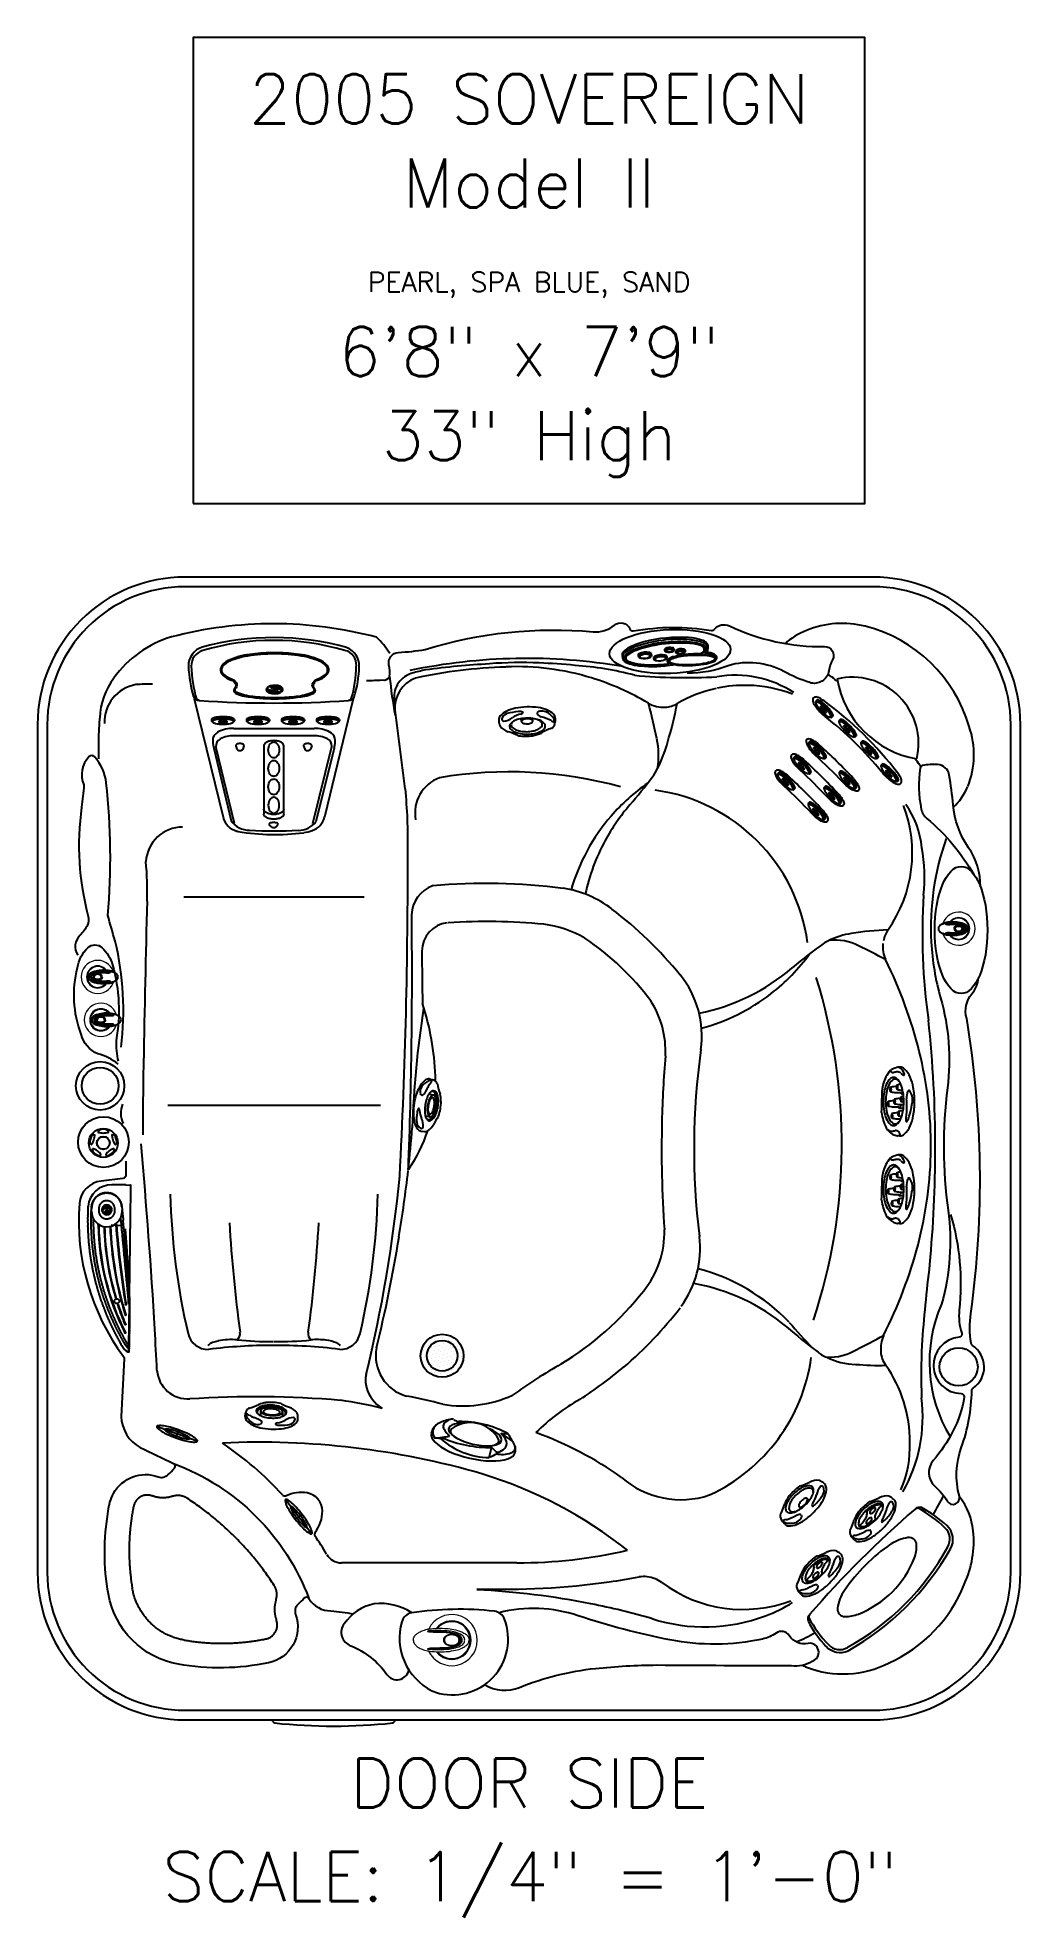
# Model space of a CAD drawing. Extents: x 832 to 912, y 781 to 934.
import ezdxf
from ezdxf.enums import TextEntityAlignment as Align

# ---------------------------------------------------------------- set-up
doc = ezdxf.new("R2010")
doc.units = 0
doc.header["$MEASUREMENT"] = 0
for name, color, linetype in [('1', 4, 'Continuous'), ('2', 2, 'Continuous'), ('DIM', 3, 'Continuous'), ('DOMESTIC', 7, 'Continuous'), ('PART', 4, 'Continuous')]:
    doc.layers.add(name, color=color, linetype=linetype)
doc.styles.add('SIMPLEX', font='simplex')
doc.styles.get("Standard").update_dxf_attribs({"font": 'simplex.shx', "height": 20})

msp = doc.modelspace()

# ---------------------------------------------------------------- texts
at = {"layer": 'DIM', "style": 'SIMPLEX'}
for s, p in [('2005 SOVEREIGN', (872.19, 926.6)), ('Model II', (872.19, 919.75)), ('6\'8" x 7\'9"', (872.19, 906.03)), ('33" High', (872.19, 899.18)), ('DOOR SIDE', (872.19, 789.54)), ('SCALE: 1/4" = 1\'-0"', (872.27, 781.94))]:
    msp.add_text(s, height=4, dxfattribs=at).set_placement(p, align=Align.CENTER)
at = {"layer": 'DOMESTIC', "color": 3}
msp.add_text('PEARL, SPA BLUE, SAND', height=1.6, dxfattribs=at).set_placement((872.19, 912.89), align=Align.CENTER)

# ---------------------------------------------------------------- blocks, each defined once
blk = doc.blocks.new('AUX PANEL')
at = {"layer": '1', "color": 3}
for p, q in [((1.38, 0.18), (1.41, 0.13)), ((1.47, 0.04), (1.44, 0.11)), ((2.2, 0.21), (2.18, 0.13)), ((2.21, 0.23), (2.22, 0.29)), ((2.64, 0), (2.67, -0.05)), ((3.46, 0.06), (3.45, -0.02)), ((3.47, 0.08), (3.49, 0.14)), ((3.51, 0.6), (3.48, 0.65)), ((3.57, 0.52), (3.53, 0.59)), ((4.06, 0.6), (4.08, 0.68)), ((4.09, 0.71), (4.1, 0.76)), ((4.38, 0.55), (4.41, 0.5)), ((4.48, 0.42), (4.44, 0.48)), ((4.99, 0.59), (4.97, 0.51)), ((5, 0.61), (5.01, 0.67)), ((2.73, -0.13), (2.69, -0.06))]:
    blk.add_line(p, q, dxfattribs=at)
at = {"layer": '1', "color": 2}
for centre, radius, start, end in [((4.98, -9.77), 11.4, 88.2128, 106.5253), ((5.2, -2.94), 4.57, 72.7244, 88.2128), ((0.35, 0.07), 0.356, 139.1091, 177.165), ((0.58, 0.06), 0.579, 177.165, 195.0902), ((1.16, -0.63), 1.42, 120.0224, 139.1091), ((3.45, -4.58), 5.99, 106.5253, 120.0224), ((1.46, 0.04), 0.166, 124.9572, 195.5352), ((1.93, -0.72), 1.06, 74.5553, 122.303), ((2.12, -0.04), 0.356, 39.1161, 74.5553), ((2.29, 0.1), 0.136, 312.1345, 39.1161), ((2.75, -0.16), 0.199, 122.6939, 156.8016), ((3.23, -0.96), 1.13, 76.7009, 121.3875), ((3.55, 0.55), 0.122, 123.8991, 191.1005), ((3.56, 0.55), 0.133, 191.1005, 239.2691), ((3.9, 0.08), 0.71, 73.3731, 126.6286), ((3.65, 0.72), 0.324, 239.2691, 251.6989), ((3.4, -0.23), 0.376, 56.7854, 76.7009), ((3.76, 1.11), 0.73, 253.8892, 306.3578), ((3.51, -0.06), 0.18, 20.6812, 56.7854), ((3.56, -0.04), 0.121, 328.9479, 20.6812), ((4.04, 0.54), 0.226, 39.2156, 73.3731), ((4.11, 0.63), 0.133, 308.5481, 353.0694), ((4.13, 0.62), 0.104, 353.0694, 39.2156), ((4.41, 0.45), 0.0848, 153.8236, 197.8039), ((4.52, 0.4), 0.209, 132.6044, 153.8236), ((4.49, 0.48), 0.169, 197.8039, 216.3234), ((4.45, 0.45), 0.122, 216.3234, 246.3113), ((4.82, -0.05), 0.747, 74.7178, 126.4448), ((4.59, 0.77), 0.468, 246.3113, 256.5178), ((4.65, 1.01), 0.716, 256.5178, 287.4956), ((4.6, 1.17), 0.882, 287.4956, 301.8398), ((4.96, 0.46), 0.213, 43.2785, 74.7178), ((4.94, 0.62), 0.244, 301.8398, 318.9553), ((5.04, 0.54), 0.105, 2.3795, 43.2785), ((5.03, 0.54), 0.113, 318.9553, 2.3795), ((6.35, 0.78), 0.673, 27.941, 72.7244), ((6.5, 0.8), 0.467, 330.2411, 356.5702), ((6.52, 0.93), 0.461, 347.4297, 21.5705), ((7.1, 0.78), 0.134, 161.0592, 185.0976), ((6.88, -0.82), 1.3, 54.6823, 82.229), ((7.51, 0.07), 0.211, 336.4607, 54.6823), ((7.58, 0.02), 0.129, 343.1859, 45.0041), ((0.49, -0.09), 0.474, 179.8157, 227.6318), ((0.75, 0.2), 0.864, 227.6318, 252.8661), ((1.75, 3.42), 4.23, 252.8661, 266.7927), ((1.45, 0.04), 0.164, 195.5352, 241.4325), ((1.7, 0.48), 0.671, 241.4325, 256.2015), ((2.09, 9.95), 10.77, 266.9181, 281.2009), ((1.79, 0.84), 1.04, 256.2015, 297.5534), ((2.01, 0.4), 0.548, 297.5534, 312.1345), ((2.67, -0.13), 0.117, 156.8016, 204.877), ((2.74, -0.1), 0.195, 204.877, 240.8784), ((2.87, 0.14), 0.468, 240.8784, 255.1995), ((3, 0.83), 1.17, 257.763, 299.021), ((3.47, 0.01), 0.228, 295.63, 328.9479), ((4.28, -1.12), 0.513, 88.3059, 100.9296), ((4.26, -1.93), 1.33, 82.8545, 88.4017), ((5.11, 6.4), 7.05, 264.3901, 275.2555), ((5.26, 6.45), 7.09, 274.0179, 281.6923), ((6.13, 2.65), 3.19, 280.147, 293.4583), ((7, 0.65), 1.02, 293.4583, 302.5562), ((7.3, 0.19), 0.462, 302.5562, 320.7933), ((7.45, 0.06), 0.264, 320.7933, 342.7195)]:
    blk.add_arc(centre, radius, start, end, dxfattribs=at)
at = {"layer": '1', "color": 3}
for centre, radius, start, end in [((0.46, -0.12), 0.449, 125.7886, 176.0645), ((0.49, -0.19), 0.339, 126.3542, 229.549), ((2.12, -2.09), 3.02, 111.2615, 129.3913), ((0.61, -0.25), 0.369, 130.1613, 155.7405), ((0.54, -0.18), 0.258, 125.8818, 192.4668), ((2.11, -2.06), 2.82, 111.8262, 130.4243), ((1.95, -1.71), 2.31, 110.6898, 133.9375), ((2.14, -2.11), 2.78, 111.2921, 129.6708), ((4.9, -9.08), 10.55, 86.8632, 111.5506), ((4.88, -8.96), 10.25, 97.9706, 111.8262), ((4.94, -9.29), 10.48, 87.0677, 111.2921), ((4.52, -7.88), 8.99, 100.738, 112.1152), ((1.47, 0), 0.107, 152.7339, 212.7658), ((1.52, -0.02), 0.16, 124.1793, 152.7339), ((1.94, -0.72), 0.979, 74.0084, 121.0922), ((1.57, -0.09), 0.153, 128.0613, 147.9271), ((1.94, -0.7), 0.864, 73.9923, 122.1245), ((2.15, -0.01), 0.142, 22.2291, 78.4856), ((2.14, -0.01), 0.24, 43.5931, 74.0084), ((2.19, 0.03), 0.0852, 296.3745, 13.5406), ((2.19, 0.1), 0.166, 296.8486, 325.4042), ((2.23, 0.07), 0.116, 325.4042, 43.5931), ((3.23, -0.95), 1.04, 77.0116, 121.1182), ((3.23, -0.95), 0.957, 76.8343, 121.2453), ((5, -9.86), 11.03, 87.4903, 101.2777), ((4.88, -8.99), 10.27, 86.5699, 97.9706), ((3.42, -0.17), 0.229, 48.7509, 79.6516), ((3.55, 0.52), 0.0681, 147.5692, 208.5669), ((3.65, 0.45), 0.189, 129.8753, 147.5692), ((3.61, 0.56), 0.143, 208.5669, 254.4282), ((3.9, 0.09), 0.633, 73.4336, 125.8479), ((3.61, 0.47), 0.0468, 123.687, 168.3826), ((3.6, 0.47), 0.0356, 168.3826, 202.5332), ((3.61, 0.48), 0.0492, 202.5332, 222.9991), ((3.5, -0.08), 0.115, 7.9831, 49.4672), ((3.9, 0.09), 0.525, 72.5871, 126.8184), ((3.75, 1.06), 0.664, 254.4282, 305.983), ((3.62, 0.48), 0.0543, 222.9991, 256.7133), ((3.76, 0.97), 0.556, 253.9429, 305.979), ((4.47, -0.95), 1.03, 106.5339, 114.5292), ((4.03, 0.52), 0.0756, 43.0492, 72.5871), ((4.02, 0.51), 0.195, 54.0655, 73.4336), ((4.06, 0.55), 0.0357, 303.2086, 351.2073), ((4.06, 0.55), 0.0408, 351.2073, 43.0492), ((5.34, -3.31), 3.52, 102.8403, 110.6261), ((5.58, -4.14), 4.34, 100.5484, 109.5628), ((4.08, 0.59), 0.0953, 5.0171, 54.0655), ((4.09, 0.59), 0.0841, 305.983, 5.0171), ((-0.02, 14.17), 14.75, 286.5339, 287.4444), ((5.5, -3.89), 4.04, 102.2348, 108.3973), ((5.72, -4.64), 4.81, 99.0995, 107.8856), ((4.47, 0.42), 0.0796, 150.4891, 190.7765), ((4.47, 0.42), 0.0832, 190.7765, 243.1564), ((4.5, 0.4), 0.112, 123.4939, 150.4891), ((4.93, -1.59), 1.77, 99.8338, 107.4444), ((4.59, 0.66), 0.352, 243.1564, 251.5771), ((4.82, -0.05), 0.665, 75.5501, 125.3139), ((4.51, 0.38), 0.0398, 126.097, 204.1853), ((4.52, 0.39), 0.0572, 210.9526, 260.5563), ((4.65, 0.99), 0.685, 255.9831, 305.64), ((4.82, -0.03), 0.55, 74.6927, 126.8054), ((6.28, -7.36), 7.57, 93.3483, 103.6374), ((4.65, 0.9), 0.583, 256.3823, 305.5673), ((6, -6.07), 6.36, 98.8978, 103.0896), ((3.85, 4.67), 4.58, 279.8338, 282.6858), ((6.38, -8.26), 8.49, 90.8326, 101.7653), ((6.38, -8.4), 8.67, 90.7076, 100.5484), ((6.29, -7.84), 8.17, 94.8825, 100.1158), ((4.95, 0.44), 0.0591, 34.3397, 77.9306), ((6.36, -8.33), 8.55, 90.8476, 99.4711), ((4.94, 0.42), 0.19, 54.8314, 75.5501), ((4.97, 0.46), 0.0411, 304.9146, 341.0021), ((4.97, 0.46), 0.0326, 341.0021, 34.3397), ((6.38, -8.56), 8.88, 93.025, 98.8687), ((5, 0.5), 0.0854, 9.7066, 54.8314), ((4.95, 0.54), 0.144, 310.0461, 323.8454), ((5.01, 0.5), 0.0741, 323.8454, 9.7066), ((5.29, -2.69), 4.14, 72.501, 87.4952), ((5.27, -2.79), 3.98, 73.2277, 87.0677), ((5.25, -2.8), 4.08, 72.6462, 86.5699), ((5.3, -2.64), 3.81, 73.2962, 87.2313), ((5.48, 3.07), 2.77, 272.3124, 276.4711), ((6.39, -8.71), 9.05, 90.7404, 93.7685), ((6.39, -6.22), 6.43, 84.8655, 94.9188), ((6.3, -6.42), 6.75, 90.1738, 93.2747), ((6.47, -4.75), 4.98, 83.7239, 92.6272), ((6.42, -6.93), 7.16, 86.4713, 91.3134), ((6.29, 0.6), 0.269, 267.1106, 296.5573), ((6.28, 0.61), 0.284, 270.1174, 305.362), ((6.28, 0.59), 0.324, 270.7773, 305.3436), ((6.31, 0.63), 0.392, 35.432, 77.2832), ((6.32, 0.64), 0.371, 16.1555, 77.5899), ((5.59, 1.56), 1.45, 304.3422, 311.8229), ((6.26, 0.48), 0.557, 47.3073, 73.2277), ((5.65, 1.49), 1.36, 305.362, 313.1514), ((6.27, 0.45), 0.672, 50.6403, 72.6462), ((7.97, -1.35), 2.26, 126.9321, 131.7726), ((6.22, 0.45), 0.593, 49.076, 63.9015), ((6.43, 0.74), 0.531, 4.3959, 78.6317), ((6.29, 0.8), 0.418, 309.7821, 323.2215), ((6.27, 0.84), 0.468, 313.1514, 327.7289), ((6.44, 0.7), 0.257, 0.3358, 49.076), ((6.44, 0.68), 0.288, 306.9321, 47.3073), ((6.57, 0.61), 0.0832, 313.3958, 342.3064), ((6.42, 0.71), 0.253, 350.8857, 35.432), ((6.42, 0.71), 0.26, 331.3848, 351.4245), ((6.46, 0.71), 0.24, 327.7289, 356.3018), ((6.44, 0.66), 0.391, 8.207, 50.6403), ((6.92, 0.38), 0.192, 137.2968, 179.7854), ((6.73, 0.52), 0.133, 269.1945, 321.2663), ((6.91, 0.4), 0.187, 185.7097, 251.1934), ((6.55, 0.68), 0.283, 323.3704, 8.207), ((6.78, 0.48), 0.0707, 321.2663, 351.2247), ((6.93, 0.46), 0.0807, 137.932, 181.7008), ((7.01, 0.49), 0.166, 189.7009, 275.984), ((6.87, -1.11), 1.32, 83.9007, 90.2641), ((7.16, 0.37), 0.327, 141.7136, 152.8307), ((7.18, -4.26), 4.5, 92.6065, 93.9775), ((7.09, 0.72), 0.252, 219.319, 262.229), ((6.91, -1.41), 1.64, 86.2447, 87.8295), ((6.72, -2.23), 2.44, 77.8804, 84.1832), ((7, 0.23), 0.0251, 304.6788, 354.3337), ((6.76, -1.9), 2.12, 71.5446, 83.2367), ((6.89, -1.29), 1.49, 66.5256, 85.1925), ((6.71, 0.29), 0.314, 347.339, 5.2156), ((6.8, -1.71), 1.95, 70.3737, 83.4318), ((-44.67, 7.54), 52.2, 352.0555, 352.2188), ((6.88, -1.46), 1.79, 68.7788, 85.2916), ((7.04, -0.86), 1.03, 68.4457, 79.1127), ((7.22, -0.4), 0.539, 55.1292, 68.4457), ((7.29, -0.31), 0.443, 54.3966, 71.5446), ((7.28, -0.34), 0.491, 50.7876, 70.102), ((7.4, -0.1), 0.195, 43.96, 66.5256), ((7.37, -0.19), 0.43, 45.0041, 68.1277), ((7.47, -0.05), 0.103, 14.5673, 55.1292), ((7.43, -0.07), 0.155, 31.3477, 43.96), ((7.46, -0.08), 0.16, 34.1573, 55.4533), ((7.51, -0.02), 0.0639, 328.3765, 31.3477), ((7.51, -0.06), 0.135, 25.2231, 50.7876), ((7.54, -0.03), 0.066, 9.4117, 35.1562), ((0.49, -0.2), 0.241, 155.7405, 201.1498), ((0.61, -0.15), 0.366, 201.1498, 229.791), ((0.8, 0.17), 0.813, 229.549, 251.3924), ((0.54, -0.18), 0.258, 192.4668, 225.9064), ((0.54, -0.18), 0.238, 145.5885, 216.491), ((0.71, -0.06), 0.448, 216.6808, 252.308), ((0.77, 0.05), 0.582, 225.9064, 250.7557), ((0.73, -0.01), 0.55, 229.791, 250.6244), ((1.66, 2.64), 3.36, 250.6244, 267.4121), ((1.65, 2.71), 3.5, 251.3924, 267.7645), ((1.72, 2.92), 3.59, 251.421, 266.6959), ((1.64, 2.56), 3.24, 250.7557, 268.2288), ((1.55, 0.05), 0.195, 212.7658, 238.9868), ((1.5, -0.04), 0.0641, 147.9271, 199.8187), ((1.55, -0.02), 0.122, 199.8187, 253.5053), ((1.57, 0.09), 0.241, 238.9868, 257.7433), ((2.13, 9.38), 10.07, 266.4926, 273.2192), ((2.12, 9.52), 10.26, 266.5519, 276.9572), ((1.78, 0.8), 0.979, 254.6751, 299.9168), ((1.77, 0.74), 0.914, 253.9045, 300.2528), ((2.11, 9.84), 10.64, 266.781, 281.4595), ((2.16, 8.78), 9.47, 266.2819, 279.2521), ((2.75, -0.17), 0.124, 119.3649, 179.4903), ((2.7, -0.17), 0.0667, 179.4903, 211.4512), ((2.8, -0.11), 0.188, 211.4512, 232.968), ((2.78, -0.21), 0.0917, 119.9247, 176.6499), ((2.75, -0.21), 0.0627, 176.6499, 226.1655), ((2.91, 0.12), 0.442, 239.3306, 254.9563), ((2.13, 9.41), 10.09, 273.1801, 278.8593), ((2.84, -0.13), 0.18, 224.0976, 257.7365), ((3.01, 0.71), 1.04, 258.5229, 301.6489), ((2.9, 3.66), 4.35, 276.0969, 281.2051), ((3.42, -0.17), 0.156, 40.7191, 79.6716), ((3.28, 0.09), 0.363, 300.9021, 313.0712), ((3.48, -0.12), 0.078, 313.0712, 353.294), ((3.48, -0.12), 0.0718, 353.294, 40.7191), ((3.43, -0.01), 0.199, 306.2106, 325.1023), ((3.53, -0.08), 0.0841, 325.1023, 7.9831), ((3.75, -0.32), 0.0827, 150.5571, 182.8718), ((3.82, -0.32), 0.155, 182.8718, 227.961), ((4.06, -0.5), 0.444, 130.5135, 150.5571), ((3.67, -0.38), 0.193, 274.3564, 303.3397), ((3.68, -0.46), 0.103, 276.3351, 322.16), ((3.93, -0.36), 0.23, 124.3894, 169.4043), ((3.84, -0.34), 0.138, 172.0602, 214.1366), ((3.84, -0.35), 0.136, 207.1302, 236.6627), ((2.08, -2.31), 2.49, 47.71, 48.7976), ((3.93, -0.39), 0.206, 126.5464, 166.6135), ((3.82, -0.36), 0.0904, 166.6135, 217.2924), ((4.05, -0.18), 0.386, 217.2924, 229.962), ((3.73, -0.49), 0.0307, 346.5457, 47.71), ((3.73, -0.5), 0.102, 281.2051, 328.2455), ((3.73, -0.5), 0.0346, 328.4818, 9.2387), ((4.14, -0.59), 0.557, 115.2129, 130.5135), ((3.71, -0.55), 0.101, 41.922, 56.6627), ((3.74, -0.49), 0.0569, 303.3397, 340.7519), ((3.89, -0.36), 0.0974, 144.7267, 219.3538), ((3.76, -0.5), 0.0312, 340.7519, 41.922), ((5.11, -2.09), 2.33, 120.2638, 124.3894), ((3.77, -0.53), 0.0596, 328.2455, 49.962), ((4.55, -1.22), 1.24, 109.5628, 126.5464), ((4.07, -0.48), 0.319, 124.409, 144.7267), ((3.98, -0.28), 0.216, 219.3538, 235.0523), ((3.89, -0.34), 0.0706, 140.1355, 219.6246), ((3.94, -0.3), 0.128, 190.8459, 243.2975), ((4.17, -0.57), 0.435, 121.2, 140.1355), ((4, -0.25), 0.211, 217.7981, 243.3099), ((4.12, -0.08), 0.462, 235.0523, 248.4056), ((3.92, -0.33), 0.0634, 141.203, 219.1831), ((4.18, -0.54), 0.395, 115.704, 141.203), ((4.05, -0.23), 0.226, 219.1831, 246.3327), ((4.56, -1.21), 1.2, 106.2225, 124.409), ((4.26, 0.21), 0.73, 239.2096, 254.2492), ((9.62, -12.23), 13.42, 114.5292, 115.2129), ((4.22, 0.13), 0.646, 241.3274, 251.047), ((4.33, -0.75), 0.78, 107.2647, 120.2638), ((4.61, -1.3), 1.29, 106.6488, 121.2), ((4.49, 0.78), 1.33, 246.3327, 263.3862), ((4.52, 0.92), 1.54, 248.4056, 265.6006), ((5.11, -2.48), 2.55, 103.9108, 115.704), ((4.53, 1.07), 1.64, 251.4763, 266.013), ((4.64, 1.57), 2.14, 254.2492, 264.5053), ((4.97, 4.1), 4.68, 262.2396, 269.1507), ((5.06, 5.86), 6.51, 264.1363, 274.1865), ((5.02, 4.89), 5.49, 263.7712, 270.3976), ((4.42, -0.59), 0.0236, 79.0835, 88.6815), ((5.08, 6.9), 7.49, 265.1015, 276.9538), ((5.02, 7.92), 8.5, 269.1517, 277.8679), ((5.01, 7.84), 8.44, 270.2675, 274.9269), ((5.21, 6.35), 6.98, 272.7222, 285.7486), ((5.01, 8.13), 8.73, 274.7939, 279.984), ((5.14, 7.17), 7.76, 276.2528, 281.4226), ((5.51, 4.93), 5.47, 277.091, 287.0145), ((5.72, 4.17), 4.71, 279.8723, 287.2579), ((6.06, 2.81), 3.3, 280.6899, 293.4611), ((6.61, 1.33), 1.71, 287.1896, 299.2994), ((6.75, 1.02), 1.44, 284.6623, 303.8175), ((6.55, 1.5), 1.91, 287.104, 298.0281), ((7.05, 0.49), 0.778, 294.4942, 309.3287), ((7.32, 0.09), 0.285, 296.1958, 328.3765), ((7.19, 0.3), 0.547, 298.7146, 311.9764), ((7.44, 0.02), 0.164, 309.3287, 346.5223), ((7.46, 0), 0.142, 308.0204, 340.8538), ((7.41, 0.03), 0.252, 302.904, 330.5441), ((7.53, -0.02), 0.0683, 340.8538, 5.6104), ((7.55, -0.04), 0.093, 330.5441, 25.2231)]:
    blk.add_arc(centre, radius, start, end, dxfattribs=at)
blk = doc.blocks.new('TRICKLER')
at = {"layer": '1', "linetype": 'Continuous'}
for p, q in [((1.6, 1.98), (0.48, 2.03)), ((1.6, 1.98), (1.98, 1.96)), ((-1.25, -0.05), (-1.23, 0.25)), ((1.22, 0.23), (1.23, -0.07)), ((1.91, -0.5), (2, 1.46)), ((1.6, -7.12), (1.91, -0.5)), ((1.49, -7.65), (1.5, -7.56)), ((1.57, -7.67), (1.58, -7.55)), ((1.58, -7.45), (1.58, -7.53)), ((1.41, -11.11), (1.57, -7.7)), ((1.56, -7.68), (1.51, -7.68)), ((1.57, -7.7), (1.57, -7.67)), ((0.82, -11.05), (0.82, -11.05)), ((0.9, -11.2), (0.9, -11.21)), ((1, -11.35), (0.98, -11.32)), ((1.39, -11.49), (1.4, -11.29)), ((1.39, -11.53), (1.39, -11.49)), ((1.39, -11.6), (1.39, -11.53)), ((1.4, -11.29), (1.41, -11.18)), ((1.41, -11.18), (1.41, -11.11)), ((1.41, -11.18), (1.41, -11.18))]:
    blk.add_line(p, q, dxfattribs=at)
at = {"layer": '1', "color": 3, "linetype": 'Continuous'}
for p, q in [((-0.66, 0.14), (-0.67, -0.02)), ((-0.01, 0), (-0.06, -0.04)), ((-0.01, 0.01), (0.05, 0.06)), ((0.12, 0.11), (0.18, 0.15)), ((0.25, 0.2), (0.31, 0.25)), ((0.65, -0.03), (0.64, 0.13)), ((1.23, 0.23), (1.28, -0.58)), ((-0.73, -1.17), (-0.72, -1.17)), ((-0.26, -0.19), (-0.32, -0.23)), ((-0.14, -0.09), (-0.19, -0.14)), ((0.69, -1.17), (0.7, -1.17)), ((0.48, -7.16), (0.47, -7.16)), ((0.63, -7.75), (0.64, -7.75)), ((1.23, -8.62), (1.22, -8.63)), ((1.27, -7.78), (1.26, -7.78)), ((1.16, -10.07), (1.15, -10.07)), ((1.2, -9.39), (1.19, -9.39))]:
    blk.add_line(p, q, dxfattribs=at)
at = {"layer": '1', "linetype": 'Continuous'}
for points in [[(2.02, 1.93), (2.02, 1.93, 0.005038), (2.02, 1.93, 0.005212), (2.02, 1.93, 0.005467), (2.02, 1.93, 0.005797), (2.02, 1.94, 0.006121), (2.02, 1.94, 0.006438), (2.02, 1.94, 0.006771), (2.02, 1.94, 0.007114), (2.02, 1.94, 0.007463), (2.02, 1.94, 0.007813), (2.02, 1.94, 0.008164), (2.02, 1.94, 0.008511), (2.02, 1.94, 0.008852), (2.02, 1.94, 0.009179), (2.02, 1.95, 0.009489), (2.02, 1.95, 0.009778), (2.02, 1.95, 0.010037), (2.02, 1.95, 0.010266), (2.02, 1.95, 0.010453), (2.02, 1.95, 0.010604), (2.02, 1.95, 0.010701), (2.01, 1.95, 0.010756), (2.01, 1.95, 0.010759), (2.01, 1.95, 0.01073), (2.01, 1.95, 0.010611), (2.01, 1.95, 0.010433), (2.01, 1.95, 0.010185), (2.01, 1.96, 0.00989), (2.01, 1.96, 0.009582), (2.01, 1.96, 0.009273), (2.01, 1.96, 0.008945), (2.01, 1.96, 0.008617), (2.01, 1.96, 0.008291), (2, 1.96, 0.007983), (2, 1.96, 0.007638), (2, 1.96, 0.007285), (2, 1.96, 0.007037), (2, 1.96, 0.006873), (2, 1.96, 0.00639), (2, 1.96, 0.005731), (2, 1.96, 0.006051), (2, 1.96, 0.006855), (1.99, 1.96, 0.004967), (1.99, 1.96, 0.001698), (1.99, 1.96, 0.006624), (1.99, 1.96, 0.010486), (1.99, 1.96, 0.004792), (1.98, 1.96, 0.002467)], [(2, 1.46), (2, 1.47, 0.000047), (2.01, 1.47, 0.000047), (2.01, 1.48, 0.000047), (2.01, 1.48, 0.000048), (2.01, 1.49, 0.000048), (2.01, 1.49, 0.000048), (2.01, 1.5, 0.000048), (2.01, 1.51, 0.000048), (2.01, 1.51, 0.000048), (2.01, 1.52, 0.000048), (2.01, 1.52, 0.000048), (2.01, 1.53, 0.000048), (2.01, 1.53, 0.000049), (2.01, 1.54, 0.000049), (2.01, 1.54, 0.000049), (2.01, 1.55, 0.000049), (2.01, 1.55, 0.000049), (2.01, 1.56, 0.000049), (2.01, 1.56, 0.00005), (2.01, 1.57, 0.00005), (2.01, 1.58, 0.00005), (2.01, 1.58, 0.00005), (2.01, 1.59, 0.000051), (2.01, 1.59, 0.000051), (2.01, 1.6, 0.000051), (2.01, 1.6, 0.000052), (2.01, 1.61, 0.000052), (2.01, 1.61, 0.000052), (2.01, 1.62, 0.000053), (2.01, 1.62, 0.000053), (2.01, 1.63, 0.000053), (2.01, 1.63, 0.000054), (2.01, 1.64, 0.000054), (2.01, 1.64, 0.000055), (2.01, 1.65, 0.000055), (2.01, 1.65, 0.000056), (2.01, 1.66, 0.000057), (2.01, 1.66, 0.000057), (2.01, 1.67, 0.000058), (2.01, 1.67, 0.000059), (2.01, 1.68, 0.00006), (2.01, 1.68, 0.00006), (2.01, 1.69, 0.000061), (2.01, 1.69, 0.000061), (2.01, 1.7, 0.000062), (2.01, 1.7, 0.000063), (2.01, 1.71, 0.000063), (2.02, 1.71, 0.000064), (2.02, 1.72, 0.000065), (2.02, 1.72, 0.000065), (2.02, 1.73, 0.000066), (2.02, 1.73, 0.000067), (2.02, 1.74, 0.000068), (2.02, 1.74, 0.000069), (2.02, 1.75, 0.00007), (2.02, 1.75, 0.000071), (2.02, 1.75, 0.000072), (2.02, 1.76, 0.000073), (2.02, 1.76, 0.000075), (2.02, 1.77, 0.000076), (2.02, 1.77, 0.000077), (2.02, 1.78, 0.000079), (2.02, 1.78, 0.00008), (2.02, 1.79, 0.000082), (2.02, 1.79, 0.000084), (2.02, 1.79, 0.000086), (2.02, 1.8, 0.000087), (2.02, 1.8, 0.000089), (2.02, 1.81, 0.000091), (2.02, 1.81, 0.000093), (2.02, 1.81, 0.000095), (2.02, 1.82, 0.000096), (2.02, 1.82, 0.000098), (2.02, 1.82, 0.0001), (2.02, 1.83, 0.000103), (2.02, 1.83, 0.000105), (2.02, 1.84, 0.000108), (2.02, 1.84, 0.00011), (2.02, 1.84, 0.000113), (2.02, 1.85, 0.000117), (2.02, 1.85, 0.00012), (2.02, 1.85, 0.000123), (2.02, 1.86, 0.000127), (2.02, 1.86, 0.000131), (2.02, 1.86, 0.000135), (2.02, 1.87, 0.00014), (2.02, 1.87, 0.000144), (2.02, 1.87, 0.000148), (2.02, 1.88, 0.000153), (2.02, 1.88, 0.000158), (2.02, 1.88, 0.000163), (2.02, 1.89, 0.000168), (2.02, 1.89, 0.000175), (2.02, 1.89, 0.000181), (2.02, 1.89, 0.000188), (2.02, 1.9, 0.000194), (2.02, 1.9, 0.000204), (2.02, 1.9, 0.000216), (2.02, 1.9, 0.000219), (2.02, 1.91, 0.000213), (2.02, 1.91, 0.000246), (2.02, 1.91, 0.000308), (2.02, 1.91, 0.000247), (2.02, 1.92, 0.000087), (2.02, 1.92, 0.000368), (2.02, 1.92, 0.0007), (2.02, 1.92, 0.000374), (2.02, 1.93, 0.000207)], [(-1.53, 0.29), (-1.54, 0.2, 0.001145), (-1.54, 0.11, 0.001161), (-1.55, 0.02, 0.001142), (-1.56, -0.07, 0.001083), (-1.56, -0.16, 0.00107), (-1.57, -0.25, 0.001101), (-1.57, -0.34, 0.001112), (-1.58, -0.42, 0.001104), (-1.58, -0.51, 0.001102), (-1.59, -0.6, 0.001105), (-1.59, -0.69, 0.001106), (-1.59, -0.78, 0.001106), (-1.6, -0.87, 0.001106), (-1.6, -0.96, 0.001107), (-1.6, -1.05, 0.001108), (-1.6, -1.14, 0.001108), (-1.61, -1.23, 0.001109), (-1.61, -1.32, 0.00111), (-1.61, -1.41, 0.001111), (-1.61, -1.5, 0.001112), (-1.61, -1.59, 0.001113), (-1.61, -1.68, 0.001114), (-1.61, -1.77, 0.001115), (-1.6, -1.86, 0.001116), (-1.6, -1.95, 0.001117), (-1.6, -2.04, 0.001119), (-1.6, -2.13, 0.00112), (-1.59, -2.22, 0.00112), (-1.59, -2.31, 0.00112), (-1.59, -2.4, 0.001119), (-1.58, -2.49, 0.001119), (-1.58, -2.58, 0.001119), (-1.57, -2.67, 0.001119), (-1.57, -2.76, 0.001119), (-1.56, -2.85, 0.001119), (-1.55, -2.94, 0.001119), (-1.55, -3.03, 0.001119), (-1.54, -3.12, 0.001119), (-1.53, -3.21, 0.00112), (-1.53, -3.3, 0.00112), (-1.52, -3.39, 0.00112), (-1.51, -3.48, 0.001121), (-1.5, -3.57, 0.001121), (-1.49, -3.66, 0.001122), (-1.48, -3.75, 0.001122), (-1.47, -3.84, 0.001123), (-1.46, -3.93, 0.001124), (-1.45, -4.02, 0.001124), (-1.43, -4.11, 0.001124), (-1.42, -4.2, 0.001124), (-1.41, -4.29, 0.001124), (-1.4, -4.38, 0.001124), (-1.38, -4.47, 0.001124), (-1.37, -4.56, 0.001124), (-1.36, -4.65, 0.001124), (-1.34, -4.74, 0.001124), (-1.33, -4.83, 0.001124), (-1.31, -4.92, 0.001125), (-1.3, -5.01, 0.001125), (-1.28, -5.1, 0.001126), (-1.26, -5.19, 0.001126), (-1.25, -5.28, 0.001127), (-1.23, -5.37, 0.001127), (-1.21, -5.45, 0.001128), (-1.19, -5.54, 0.001129), (-1.17, -5.63, 0.001129), (-1.16, -5.72, 0.00113), (-1.14, -5.81, 0.001131), (-1.12, -5.9, 0.001131), (-1.1, -5.99, 0.00113), (-1.08, -6.08, 0.00113), (-1.05, -6.17, 0.001129), (-1.03, -6.25, 0.001128), (-1.01, -6.34, 0.001128), (-0.99, -6.43, 0.001127), (-0.97, -6.52, 0.001127), (-0.94, -6.61, 0.001127), (-0.92, -6.69, 0.001126), (-0.9, -6.78, 0.001126), (-0.87, -6.87, 0.001126), (-0.85, -6.96, 0.001126), (-0.82, -7.04, 0.001126), (-0.8, -7.13, 0.001126), (-0.77, -7.22, 0.001126), (-0.75, -7.31, 0.001126), (-0.72, -7.39, 0.001126), (-0.69, -7.48, 0.001126), (-0.66, -7.57, 0.001127), (-0.64, -7.65, 0.001127), (-0.61, -7.74, 0.001126), (-0.58, -7.83, 0.001126), (-0.55, -7.91, 0.001125), (-0.52, -8, 0.001124), (-0.49, -8.08, 0.001124), (-0.46, -8.17, 0.001123), (-0.43, -8.25, 0.001123), (-0.4, -8.34, 0.001122), (-0.37, -8.43, 0.001122), (-0.34, -8.51, 0.001122), (-0.31, -8.6, 0.001121), (-0.27, -8.68, 0.001121), (-0.24, -8.76, 0.001121), (-0.21, -8.85, 0.001121), (-0.18, -8.93, 0.001121), (-0.14, -9.02, 0.001121), (-0.11, -9.1, 0.001121), (-0.07, -9.18, 0.001121), (-0.04, -9.27, 0.001121), (0, -9.35, 0.001122), (0.03, -9.43, 0.001121), (0.07, -9.52, 0.00112), (0.1, -9.6, 0.001118), (0.14, -9.68, 0.001117), (0.18, -9.76, 0.001118), (0.22, -9.85, 0.001114), (0.25, -9.93, 0.001106), (0.29, -10.01, 0.001115), (0.33, -10.09, 0.001137), (0.37, -10.17, 0.001106), (0.41, -10.25, 0.001035), (0.45, -10.33, 0.001141), (0.49, -10.41, 0.001358), (0.53, -10.5, 0.001036), (0.57, -10.57, 0.00037), (0.6, -10.64, 0.001445), (0.65, -10.73, 0.002455), (0.72, -10.87, 0.0012), (0.82, -11.05, 0.000638)], [(-1.52, 0.35), (-1.52, 0.35, 0.000383), (-1.52, 0.35, 0.000387), (-1.52, 0.34, 0.000383), (-1.52, 0.34, 0.000371), (-1.52, 0.34, 0.000362), (-1.52, 0.34, 0.000353), (-1.52, 0.34, 0.000345), (-1.52, 0.34, 0.000336), (-1.52, 0.33, 0.000328), (-1.52, 0.33, 0.000318), (-1.52, 0.33, 0.00031), (-1.52, 0.33, 0.000301), (-1.52, 0.33, 0.000293), (-1.52, 0.33, 0.000284), (-1.52, 0.32, 0.000276), (-1.53, 0.32, 0.000266), (-1.53, 0.32, 0.000258), (-1.53, 0.32, 0.000249), (-1.53, 0.32, 0.000241), (-1.53, 0.32, 0.000232), (-1.53, 0.32, 0.000223), (-1.53, 0.31, 0.000214), (-1.53, 0.31, 0.000206), (-1.53, 0.31, 0.000197), (-1.53, 0.31, 0.000189), (-1.53, 0.31, 0.000179), (-1.53, 0.31, 0.000172), (-1.53, 0.3, 0.000165), (-1.53, 0.3, 0.000153), (-1.53, 0.3, 0.000137), (-1.53, 0.3, 0.000139), (-1.53, 0.3, 0.000148), (-1.53, 0.3, 0.000112), (-1.53, 0.29, 0.000053), (-1.53, 0.29, 0.000129), (-1.53, 0.29, 0.000185), (-1.53, 0.29, 0.000088), (-1.53, 0.29, 0.000049)], [(1.22, 0.23), (1.21, 0.29, 0.015789), (1.2, 0.36, 0.013545), (1.19, 0.43, 0.013156), (1.17, 0.5, 0.014672), (1.15, 0.57, 0.015397), (1.12, 0.64, 0.016097), (1.09, 0.72, 0.01659), (1.05, 0.79, 0.017524), (1, 0.87, 0.018074), (0.95, 0.94, 0.018964), (0.88, 1.01, 0.01948), (0.81, 1.08, 0.020339), (0.73, 1.15, 0.020806), (0.64, 1.21, 0.021568), (0.55, 1.26, 0.021953), (0.45, 1.31, 0.022558), (0.34, 1.35, 0.022834), (0.23, 1.37, 0.023225), (0.12, 1.39, 0.023369), (0, 1.4, 0.023506), (-0.11, 1.39, 0.023505), (-0.23, 1.38, 0.023365), (-0.34, 1.35, 0.023226), (-0.45, 1.32, 0.02285), (-0.55, 1.27, 0.022554), (-0.64, 1.22, 0.021894), (-0.73, 1.16, 0.021584), (-0.81, 1.1, 0.021017), (-0.88, 1.03, 0.020279), (-0.95, 0.96, 0.018755), (-1.01, 0.88, 0.019186), (-1.05, 0.81, 0.020407), (-1.1, 0.73, 0.016763), (-1.13, 0.66, 0.009199), (-1.16, 0.59, 0.019215), (-1.18, 0.51, 0.02997), (-1.21, 0.4, 0.016554), (-1.23, 0.25, 0.00992)], [(-1.13, -0.66, 0.000887), (-1.14, -0.73, 0.000812), (-1.14, -0.79, 0.000812), (-1.14, -0.86, 0.000812), (-1.14, -0.92, 0.000812), (-1.14, -0.98, 0.000812), (-1.15, -1.05, 0.000812), (-1.15, -1.11, 0.000812), (-1.15, -1.18, 0.000812), (-1.15, -1.24, 0.000812), (-1.15, -1.3, 0.000812), (-1.15, -1.37, 0.000812), (-1.15, -1.43, 0.000812), (-1.15, -1.5, 0.000811), (-1.15, -1.56, 0.000811), (-1.15, -1.62, 0.000812), (-1.15, -1.69, 0.000811), (-1.15, -1.75, 0.000812), (-1.15, -1.82, 0.000812), (-1.15, -1.88, 0.000812), (-1.15, -1.94, 0.000812), (-1.14, -2.01, 0.000812), (-1.14, -2.07, 0.000812), (-1.14, -2.14, 0.000812), (-1.14, -2.2, 0.000812), (-1.14, -2.26, 0.000812), (-1.13, -2.33, 0.000812), (-1.13, -2.39, 0.000812), (-1.13, -2.46, 0.000812), (-1.12, -2.52, 0.000813), (-1.12, -2.58, 0.000813), (-1.12, -2.65, 0.000813), (-1.11, -2.71, 0.000813), (-1.11, -2.78, 0.000814), (-1.1, -2.84, 0.000814), (-1.1, -2.9, 0.000814), (-1.09, -2.97, 0.000814), (-1.09, -3.03, 0.000814), (-1.08, -3.1, 0.000814), (-1.08, -3.16, 0.000813), (-1.07, -3.22, 0.000813), (-1.07, -3.29, 0.000813), (-1.06, -3.35, 0.000812), (-1.06, -3.42, 0.000812), (-1.05, -3.48, 0.000812), (-1.04, -3.54, 0.000812), (-1.04, -3.61, 0.000812), (-1.03, -3.67, 0.000812), (-1.02, -3.73, 0.000812), (-1.01, -3.8, 0.000812), (-1.01, -3.86, 0.000812), (-1, -3.92, 0.000812), (-0.99, -3.99, 0.000812), (-0.98, -4.05, 0.000812), (-0.97, -4.12, 0.000812), (-0.97, -4.18, 0.000812), (-0.96, -4.24, 0.000812), (-0.95, -4.31, 0.000813), (-0.94, -4.37, 0.000812), (-0.93, -4.43, 0.000811), (-0.92, -4.5, 0.00081), (-0.91, -4.56, 0.00081), (-0.9, -4.62, 0.00081), (-0.89, -4.68, 0.00081), (-0.88, -4.75, 0.00081), (-0.87, -4.81, 0.000811), (-0.86, -4.87, 0.000811), (-0.84, -4.94, 0.000811), (-0.83, -5, 0.000811), (-0.82, -5.06, 0.000811), (-0.81, -5.13, 0.000811), (-0.8, -5.19, 0.000811), (-0.79, -5.25, 0.000811), (-0.77, -5.31, 0.000811), (-0.76, -5.38, 0.000811), (-0.75, -5.44, 0.000811), (-0.74, -5.5, 0.000811), (-0.72, -5.56, 0.000811), (-0.71, -5.63, 0.000811), (-0.7, -5.69, 0.00081), (-0.68, -5.75, 0.00081), (-0.67, -5.81, 0.000812), (-0.65, -5.88, 0.000813), (-0.64, -5.94, 0.000814), (-0.62, -6, 0.000814), (-0.61, -6.06, 0.000813), (-0.59, -6.13, 0.000812), (-0.58, -6.19, 0.000812), (-0.56, -6.25, 0.000812), (-0.55, -6.31, 0.000811), (-0.53, -6.37, 0.000811), (-0.52, -6.44, 0.000811), (-0.5, -6.5, 0.000811), (-0.48, -6.56, 0.000811), (-0.47, -6.62, 0.000811), (-0.45, -6.68, 0.000811), (-0.43, -6.75, 0.000811), (-0.42, -6.81, 0.000811), (-0.4, -6.87, 0.000812), (-0.38, -6.93, 0.000812), (-0.36, -6.99, 0.000812), (-0.34, -7.05, 0.000813), (-0.33, -7.12, 0.000813), (-0.31, -7.18, 0.000814), (-0.29, -7.24, 0.000813), (-0.27, -7.3, 0.000811), (-0.25, -7.36, 0.000811), (-0.23, -7.42, 0.000811), (-0.21, -7.48, 0.000811), (-0.19, -7.54, 0.000811), (-0.17, -7.6, 0.000811), (-0.15, -7.66, 0.000811), (-0.13, -7.72, 0.000811), (-0.11, -7.79, 0.000811), (-0.09, -7.85, 0.000811), (-0.07, -7.91, 0.000811), (-0.05, -7.97, 0.000811), (-0.03, -8.03, 0.000811), (-0.01, -8.09, 0.000811), (0.01, -8.15, 0.000811), (0.04, -8.21, 0.00081), (0.06, -8.27, 0.00081), (0.08, -8.33, 0.00081), (0.1, -8.39, 0.00081), (0.13, -8.45, 0.00081), (0.15, -8.51, 0.000809), (0.17, -8.57, 0.00081), (0.19, -8.63, 0.000812), (0.22, -8.69, 0.000812), (0.24, -8.75, 0.000812), (0.27, -8.8, 0.000812), (0.29, -8.86, 0.000812), (0.31, -8.92, 0.000812), (0.34, -8.98, 0.000812), (0.36, -9.04, 0.000812), (0.39, -9.1, 0.000811), (0.41, -9.16, 0.000811), (0.44, -9.22, 0.000811), (0.46, -9.28, 0.000812), (0.49, -9.34, 0.000812), (0.51, -9.39, 0.000812), (0.54, -9.45, 0.000812), (0.57, -9.51, 0.000812), (0.59, -9.57, 0.000812), (0.62, -9.63, 0.000812), (0.65, -9.69, 0.000812), (0.67, -9.75, 0.000812), (0.7, -9.8, 0.000813), (0.73, -9.86, 0.000813), (0.75, -9.92, 0.000813), (0.78, -9.98, 0.000813), (0.81, -10.03, 0.000813), (0.84, -10.09, 0.000813), (0.87, -10.15, 0.000813), (0.89, -10.21, 0.000813), (0.92, -10.26, 0.000815), (0.95, -10.32, 0.000813), (0.98, -10.38, 0.000808), (1.01, -10.44, 0.000815), (1.04, -10.49, 0.000831), (1.07, -10.55, 0.000808), (1.1, -10.61, 0.000754), (1.13, -10.66, 0.000832), (1.16, -10.72, 0.000992), (1.19, -10.78, 0.000753), (1.22, -10.83, 0.000259), (1.25, -10.88, 0.001061), (1.28, -10.95, 0.001826), (1.33, -11.04, 0.000892), (1.41, -11.17, 0.000473)], [(1.49, -7.17), (1.49, -7.12, -0.000001), (1.49, -7.07, -0.000001), (1.48, -7.02, -0.000001), (1.48, -6.96, -0.000001), (1.48, -6.91, -0.000001), (1.48, -6.86, -0.000001), (1.47, -6.81, -0.000001), (1.47, -6.76, -0.000001), (1.47, -6.71, -0.000001), (1.46, -6.66, -0.000001), (1.46, -6.61, -0.000001), (1.46, -6.56, -0.000001), (1.45, -6.51, -0.000001), (1.45, -6.45, -0.000001), (1.45, -6.4, -0.000001), (1.45, -6.35, 0), (1.44, -6.3, 0), (1.44, -6.25, 0), (1.44, -6.2, 0), (1.43, -6.15, 0), (1.43, -6.1, 0), (1.43, -6.05, 0), (1.42, -6, 0), (1.42, -5.94, 0), (1.42, -5.89, 0), (1.42, -5.84, 0), (1.41, -5.79), (1.41, -5.74, 0), (1.41, -5.69, 0), (1.4, -5.64, 0), (1.4, -5.59, 0), (1.4, -5.54, 0), (1.39, -5.49, 0), (1.39, -5.43, 0), (1.39, -5.38, 0), (1.38, -5.33, 0), (1.38, -5.28, 0), (1.38, -5.23, 0), (1.38, -5.18, 0), (1.37, -5.13, 0), (1.37, -5.08, 0), (1.37, -5.03, 0), (1.36, -4.98, 0), (1.36, -4.93, 0), (1.36, -4.87, 0), (1.35, -4.82, 0), (1.35, -4.77, 0), (1.35, -4.72, 0), (1.35, -4.67, 0), (1.34, -4.62, 0), (1.34, -4.57, 0), (1.34, -4.52, 0), (1.33, -4.47, 0), (1.33, -4.42, 0), (1.33, -4.36, 0), (1.32, -4.31, 0), (1.32, -4.26, 0), (1.32, -4.21, 0), (1.32, -4.16, 0), (1.31, -4.11, 0), (1.31, -4.06, 0), (1.31, -4.01, 0), (1.3, -3.96, 0), (1.3, -3.91, 0), (1.3, -3.85, 0), (1.29, -3.8, 0), (1.29, -3.75, 0), (1.29, -3.7, 0), (1.29, -3.65, 0), (1.28, -3.6, 0), (1.28, -3.55, 0), (1.28, -3.5, 0), (1.27, -3.45, 0), (1.27, -3.4, 0), (1.27, -3.34, 0), (1.26, -3.29, 0), (1.26, -3.24, 0), (1.26, -3.19, 0), (1.26, -3.14, 0), (1.25, -3.09, 0), (1.25, -3.04, 0), (1.25, -2.99, 0), (1.24, -2.94, 0), (1.24, -2.89, 0), (1.24, -2.83, 0), (1.23, -2.78, 0), (1.23, -2.73, 0), (1.23, -2.68, 0), (1.23, -2.63, 0), (1.22, -2.58, 0), (1.22, -2.53, 0), (1.22, -2.48, 0), (1.21, -2.43, 0), (1.21, -2.38, 0), (1.21, -2.32, 0), (1.2, -2.27, 0), (1.2, -2.22, 0), (1.2, -2.17, 0), (1.2, -2.12, 0), (1.19, -2.07, 0), (1.19, -2.02, 0), (1.19, -1.97, 0), (1.18, -1.92, 0), (1.18, -1.87, 0), (1.18, -1.81, 0), (1.17, -1.76, 0), (1.17, -1.71, 0), (1.17, -1.66, 0), (1.16, -1.61, 0), (1.16, -1.56, 0), (1.16, -1.51, 0), (1.16, -1.46, 0), (1.15, -1.41, 0), (1.15, -1.36, 0), (1.15, -1.3, 0), (1.14, -1.25, 0), (1.14, -1.2, 0), (1.14, -1.15, 0), (1.13, -1.1, 0), (1.13, -1.05, 0), (1.13, -1, 0), (1.13, -0.95, 0), (1.12, -0.9, 0), (1.12, -0.85, 0), (1.12, -0.8, 0), (1.11, -0.74, 0), (1.11, -0.69, 0), (1.11, -0.67, 0)], [(1.49, -7.16), (1.49, -7.16, 0.009293), (1.49, -7.16, 0.009094), (1.49, -7.16, 0.008968), (1.49, -7.16, 0.008936), (1.49, -7.16, 0.008831), (1.49, -7.16, 0.008705), (1.49, -7.16, 0.008545), (1.49, -7.16, 0.008397), (1.49, -7.16, 0.00821), (1.49, -7.16, 0.008032), (1.49, -7.16, 0.007822), (1.49, -7.16, 0.007627), (1.49, -7.16, 0.007403), (1.49, -7.16, 0.007198), (1.49, -7.16, 0.006968), (1.49, -7.16, 0.006759), (1.49, -7.16, 0.006529), (1.49, -7.16, 0.006321), (1.49, -7.16, 0.006097), (1.49, -7.16, 0.005896), (1.49, -7.16, 0.005679), (1.49, -7.16, 0.005483), (1.49, -7.16, 0.005282), (1.49, -7.16, 0.005109), (1.49, -7.16, 0.004902), (1.49, -7.16, 0.004701), (1.49, -7.16, 0.004565), (1.49, -7.16, 0.004498), (1.49, -7.16, 0.004194), (1.49, -7.16, 0.003773), (1.49, -7.16, 0.004035), (1.49, -7.16, 0.004645), (1.49, -7.16, 0.003342), (1.49, -7.16, 0.001057), (1.49, -7.16, 0.004583), (1.49, -7.16, 0.007344), (1.49, -7.16, 0.00333), (1.49, -7.16, 0.001697)], [(1.49, -7.16), (1.49, -7.16, -0.000309), (1.49, -7.16, -0.00031), (1.49, -7.16, -0.000309), (1.49, -7.16, -0.000305), (1.49, -7.16, -0.000302), (1.49, -7.16, -0.000299), (1.49, -7.16, -0.000297), (1.49, -7.16, -0.000294), (1.49, -7.16, -0.000291), (1.49, -7.16, -0.000288), (1.49, -7.16, -0.000286), (1.49, -7.16, -0.000283), (1.49, -7.16, -0.00028), (1.49, -7.16, -0.000277), (1.49, -7.16, -0.000275), (1.49, -7.16, -0.000272), (1.49, -7.16, -0.000269), (1.49, -7.16, -0.000266), (1.49, -7.16, -0.000264), (1.49, -7.16, -0.000261), (1.49, -7.16, -0.000258), (1.49, -7.16, -0.000255), (1.49, -7.16, -0.000253), (1.49, -7.16, -0.00025), (1.49, -7.16, -0.000247), (1.49, -7.16, -0.000244), (1.49, -7.16, -0.000242), (1.49, -7.16, -0.000239), (1.49, -7.16, -0.000236), (1.49, -7.16, -0.000234), (1.49, -7.16, -0.000231), (1.49, -7.16, -0.000228), (1.49, -7.16, -0.000226), (1.49, -7.16, -0.000223), (1.49, -7.16, -0.00022), (1.49, -7.16, -0.000217), (1.49, -7.16, -0.000215), (1.49, -7.16, -0.000212), (1.49, -7.16, -0.000209), (1.49, -7.16, -0.000206), (1.49, -7.16, -0.000204), (1.49, -7.16, -0.000201), (1.49, -7.16, -0.000198), (1.49, -7.16, -0.000196), (1.49, -7.16, -0.000193), (1.49, -7.16, -0.00019), (1.49, -7.16, -0.000188), (1.49, -7.16, -0.000185), (1.49, -7.16, -0.000182), (1.49, -7.16, -0.000179), (1.49, -7.16, -0.000177), (1.49, -7.16, -0.000174), (1.49, -7.16, -0.000172), (1.49, -7.16, -0.000169), (1.49, -7.16, -0.000166), (1.49, -7.16, -0.000163), (1.49, -7.16, -0.000161), (1.49, -7.16, -0.000158), (1.49, -7.16, -0.000155), (1.49, -7.16, -0.000153), (1.49, -7.16, -0.00015), (1.49, -7.16, -0.000144), (1.49, -7.16, -0.000141), (1.49, -7.16, -0.00014), (1.49, -7.16, -0.000145), (1.49, -7.16, -0.000159), (1.49, -7.16, -0.000169), (1.49, -7.17, -0.000179), (1.49, -7.17, -0.000188), (1.49, -7.17, -0.000199), (1.49, -7.17, -0.000209), (1.49, -7.17, -0.00022), (1.49, -7.17, -0.00023), (1.49, -7.17, -0.000241), (1.49, -7.17, -0.000251), (1.49, -7.17, -0.000262), (1.49, -7.17, -0.000272), (1.49, -7.17, -0.000284), (1.49, -7.17, -0.000294), (1.49, -7.17, -0.000305), (1.49, -7.17, -0.000316), (1.49, -7.17, -0.000327), (1.49, -7.17, -0.000338), (1.49, -7.17, -0.00035), (1.49, -7.17, -0.000361), (1.49, -7.17, -0.000373), (1.49, -7.17, -0.000384), (1.49, -7.17, -0.000396), (1.49, -7.17, -0.000407), (1.49, -7.17, -0.000419), (1.49, -7.17, -0.000431), (1.49, -7.17, -0.000448), (1.49, -7.17, -0.000454), (1.49, -7.17, -0.000449), (1.49, -7.17, -0.000477), (1.49, -7.17, -0.000545), (1.49, -7.17, -0.000609), (1.49, -7.17, -0.000685), (1.49, -7.17, -0.000754), (1.49, -7.17, -0.000833), (1.49, -7.17, -0.000905), (1.49, -7.17, -0.000984), (1.49, -7.17, -0.001067), (1.49, -7.17, -0.001171), (1.49, -7.17, -0.001235), (1.49, -7.17, -0.001273), (1.49, -7.17, -0.001441), (1.49, -7.17, -0.001771), (1.49, -7.17, -0.001576), (1.49, -7.17, -0.000804), (1.49, -7.17, -0.002396), (1.49, -7.17, -0.006587), (1.49, -7.17, -0.002395), (1.49, -7.17, 0.012502), (1.49, -7.17, -0.009701), (1.49, -7.17, -0.048777), (1.49, -7.17, -0.021566), (1.49, -7.17, -0.009371)], [(1.49, -7.16), (1.49, -7.16, -0.000122), (1.49, -7.16, -0.000121), (1.49, -7.16, -0.000122), (1.49, -7.16, -0.000126), (1.49, -7.16, -0.000128), (1.49, -7.16, -0.00013), (1.49, -7.16, -0.000133), (1.49, -7.16, -0.000135), (1.49, -7.16, -0.000137), (1.49, -7.16, -0.00014), (1.49, -7.16, -0.000142), (1.49, -7.16, -0.000145), (1.49, -7.16, -0.000147), (1.49, -7.16, -0.00015), (1.49, -7.16, -0.000152), (1.49, -7.16, -0.000155), (1.49, -7.16, -0.000157), (1.49, -7.16, -0.00016), (1.49, -7.16, -0.000162), (1.49, -7.16, -0.000165), (1.49, -7.16, -0.000167), (1.49, -7.16, -0.00017), (1.49, -7.16, -0.000173), (1.49, -7.16, -0.000175), (1.49, -7.16, -0.000178), (1.49, -7.16, -0.000181), (1.49, -7.16, -0.000183), (1.49, -7.16, -0.000186), (1.49, -7.16, -0.000189), (1.49, -7.16, -0.000192), (1.49, -7.16, -0.000194), (1.49, -7.16, -0.000197), (1.49, -7.16, -0.0002), (1.49, -7.16, -0.000203), (1.49, -7.16, -0.000205), (1.49, -7.16, -0.000208), (1.49, -7.16, -0.000211), (1.49, -7.16, -0.000214), (1.49, -7.16, -0.000217), (1.49, -7.16, -0.00022), (1.49, -7.16, -0.000223), (1.49, -7.16, -0.000226), (1.49, -7.16, -0.000229), (1.49, -7.16, -0.000232), (1.49, -7.16, -0.000235), (1.49, -7.16, -0.000238), (1.49, -7.16, -0.000241), (1.49, -7.16, -0.000244), (1.49, -7.16, -0.000247), (1.49, -7.16, -0.000251), (1.49, -7.16, -0.000254), (1.49, -7.16, -0.000257), (1.49, -7.16, -0.00026), (1.49, -7.16, -0.000264), (1.49, -7.16, -0.000267), (1.49, -7.16, -0.000271), (1.49, -7.16, -0.000274), (1.49, -7.16, -0.000277), (1.49, -7.16, -0.000281), (1.49, -7.16, -0.000284), (1.49, -7.16, -0.000288), (1.49, -7.17, -0.000291), (1.49, -7.17, -0.000295), (1.49, -7.17, -0.000299), (1.49, -7.17, -0.000302), (1.49, -7.17, -0.000305), (1.49, -7.17, -0.00031), (1.49, -7.17, -0.000317), (1.49, -7.17, -0.000325), (1.49, -7.17, -0.000337), (1.49, -7.17, -0.000348), (1.49, -7.17, -0.000359), (1.49, -7.17, -0.00037), (1.49, -7.17, -0.000382), (1.49, -7.17, -0.000392), (1.49, -7.17, -0.000405), (1.49, -7.17, -0.000416), (1.49, -7.17, -0.000429), (1.49, -7.17, -0.00044), (1.49, -7.17, -0.000453), (1.49, -7.17, -0.000466), (1.49, -7.17, -0.000479), (1.49, -7.17, -0.000492), (1.49, -7.17, -0.000506), (1.49, -7.17, -0.000519), (1.49, -7.17, -0.000534), (1.49, -7.17, -0.000547), (1.49, -7.17, -0.000563), (1.49, -7.17, -0.000577), (1.49, -7.17, -0.000593), (1.49, -7.17, -0.000608), (1.49, -7.17, -0.000625), (1.49, -7.17, -0.000641), (1.49, -7.17, -0.000658), (1.49, -7.17, -0.000675), (1.49, -7.17, -0.000693), (1.49, -7.17, -0.00071), (1.49, -7.17, -0.000729), (1.49, -7.17, -0.000748), (1.49, -7.17, -0.000768), (1.49, -7.17, -0.000788), (1.49, -7.17, -0.000809), (1.49, -7.17, -0.000829), (1.49, -7.17, -0.000851), (1.49, -7.17, -0.000873), (1.49, -7.17, -0.000898), (1.49, -7.17, -0.000934), (1.49, -7.17, -0.000988), (1.49, -7.17, -0.001034), (1.49, -7.17, -0.001081), (1.49, -7.17, -0.001127), (1.49, -7.17, -0.00118), (1.49, -7.17, -0.001232), (1.49, -7.17, -0.001289), (1.49, -7.17, -0.001346), (1.49, -7.17, -0.00141), (1.49, -7.17, -0.001473), (1.49, -7.17, -0.001543), (1.49, -7.17, -0.001614), (1.49, -7.17, -0.001692), (1.49, -7.17, -0.001771), (1.49, -7.17, -0.001859), (1.49, -7.17, -0.001947), (1.49, -7.17, -0.002045), (1.49, -7.17, -0.002146), (1.49, -7.17, -0.002259), (1.49, -7.17, -0.002371), (1.49, -7.17, -0.002487), (1.49, -7.17, -0.002637), (1.49, -7.17, -0.002836), (1.49, -7.17, -0.003022), (1.49, -7.17, -0.003218), (1.49, -7.17, -0.003423), (1.49, -7.17, -0.003652), (1.49, -7.17, -0.003898), (1.49, -7.17, -0.004176), (1.49, -7.17, -0.004475), (1.49, -7.17, -0.004812), (1.49, -7.17, -0.00518), (1.49, -7.17, -0.005595), (1.49, -7.17, -0.006046), (1.49, -7.17, -0.006552), (1.49, -7.17, -0.00712), (1.49, -7.17, -0.007754), (1.49, -7.17, -0.008375), (1.49, -7.17, -0.008992), (1.49, -7.17, -0.009895), (1.49, -7.17, -0.011114), (1.49, -7.17, -0.011642), (1.49, -7.17, -0.011409), (1.49, -7.17, -0.014264), (1.49, -7.17, -0.019868), (1.49, -7.17, -0.014532), (1.49, -7.17, 0.000927), (1.49, -7.17, -0.025401), (1.49, -7.17, -0.054476), (1.49, -7.17, -0.022992), (1.49, -7.17, -0.010928)], [(1.49, -7.17), (1.49, -7.17, 0.000764), (1.49, -7.17, 0.000796), (1.49, -7.17, 0.000789), (1.49, -7.17, 0.000734), (1.49, -7.17, 0.000695), (1.49, -7.17, 0.000659), (1.49, -7.17, 0.000626), (1.49, -7.17, 0.000582), (1.49, -7.17, 0.000544), (1.49, -7.17, 0.000499), (1.49, -7.17, 0.000459), (1.49, -7.17, 0.000412), (1.49, -7.17, 0.00037), (1.49, -7.17, 0.00032), (1.49, -7.17, 0.000276), (1.49, -7.17, 0.000224), (1.49, -7.17, 0.000178), (1.49, -7.17, 0.000124), (1.49, -7.17, 0.000076), (1.49, -7.17, 0.000021), (1.49, -7.17, -0.000028), (1.49, -7.17, -0.000084), (1.49, -7.17, -0.000136), (1.49, -7.17, -0.000195), (1.49, -7.17, -0.000245), (1.49, -7.17, -0.0003), (1.49, -7.17, -0.000358), (1.49, -7.17, -0.000432), (1.49, -7.17, -0.000465), (1.49, -7.17, -0.000471), (1.49, -7.17, -0.0006), (1.49, -7.17, -0.000831), (1.49, -7.17, -0.000636), (1.49, -7.17, -0.000129), (1.49, -7.17, -0.001075), (1.49, -7.17, -0.00209), (1.49, -7.17, -0.001039), (1.49, -7.17, -0.000539)], [(1.6, -7.12), (1.6, -7.14, 0.000072), (1.6, -7.16, 0.000073), (1.6, -7.17, 0.000073), (1.6, -7.19, 0.000073), (1.6, -7.21, 0.000073), (1.6, -7.22, 0.000073), (1.6, -7.24, 0.000073), (1.6, -7.26, 0.000073), (1.6, -7.27, 0.000073), (1.6, -7.29, 0.000073), (1.59, -7.3, 0.000074), (1.59, -7.32, 0.000074), (1.59, -7.34, 0.000075), (1.59, -7.35, 0.000075), (1.59, -7.37, 0.000076), (1.59, -7.39, 0.000076), (1.59, -7.4, 0.000077), (1.59, -7.42, 0.000077), (1.59, -7.43, 0.000078), (1.59, -7.45, 0.000079), (1.59, -7.46, 0.00008), (1.59, -7.48, 0.000081), (1.59, -7.49, 0.000082), (1.59, -7.51, 0.000083), (1.59, -7.52, 0.000084), (1.59, -7.54, 0.000085), (1.58, -7.55, 0.000087), (1.58, -7.57, 0.00009), (1.58, -7.58, 0.000089), (1.58, -7.6, 0.000085), (1.58, -7.61, 0.000095), (1.58, -7.63, 0.000117), (1.58, -7.64, 0.00009), (1.58, -7.66, 0.000031), (1.58, -7.67, 0.000131), (1.58, -7.68, 0.000237), (1.58, -7.71, 0.00012), (1.58, -7.74, 0.000065)], [(1.58, -7.47), (1.58, -7.47, 0.000004), (1.58, -7.47, 0.000004), (1.58, -7.47, 0.000004), (1.58, -7.47, 0.000003), (1.58, -7.47, 0.000003), (1.58, -7.47, 0.000003), (1.58, -7.47, 0.000003), (1.58, -7.47, 0.000003), (1.58, -7.47, 0.000003), (1.58, -7.47, 0.000003), (1.58, -7.46, 0.000003), (1.58, -7.46, 0.000003), (1.58, -7.46, 0.000003), (1.58, -7.46, 0.000003), (1.58, -7.46, 0.000003), (1.58, -7.46, 0.000002), (1.58, -7.46, 0.000002), (1.58, -7.46, 0.000002), (1.58, -7.46, 0.000002), (1.58, -7.46, 0.000002), (1.58, -7.46, 0.000002), (1.58, -7.46, 0.000002), (1.58, -7.46, 0.000002), (1.58, -7.46, 0.000002), (1.58, -7.46, 0.000002), (1.58, -7.46, 0.000002), (1.58, -7.46, 0.000002), (1.58, -7.46, 0.000002), (1.58, -7.46, 0.000001), (1.58, -7.46, 0.000001), (1.58, -7.46, 0.000001), (1.58, -7.46, 0.000001), (1.58, -7.46, 0.000001), (1.58, -7.46, 0), (1.58, -7.46, 0.000001), (1.58, -7.46, 0.000002), (1.58, -7.46, 0.000001), (1.58, -7.45, 0.000001)], [(1.58, -7.53), (1.58, -7.53, -0.001136), (1.58, -7.53, -0.001137), (1.58, -7.53, -0.001139), (1.58, -7.53, -0.001141), (1.58, -7.54, -0.001142), (1.58, -7.54, -0.001144), (1.58, -7.54, -0.001145), (1.58, -7.54, -0.001147), (1.58, -7.54, -0.001148), (1.58, -7.54, -0.00115), (1.58, -7.54, -0.001151), (1.58, -7.54, -0.001153), (1.58, -7.54, -0.001154), (1.58, -7.54, -0.001155), (1.58, -7.54, -0.001156), (1.58, -7.54, -0.001157), (1.58, -7.54, -0.001159), (1.58, -7.54, -0.00116), (1.58, -7.54, -0.001161), (1.58, -7.54, -0.001162), (1.58, -7.54, -0.001163), (1.58, -7.54, -0.001163), (1.58, -7.54, -0.001165), (1.58, -7.54, -0.001167), (1.58, -7.54, -0.001165), (1.58, -7.54, -0.001159), (1.58, -7.55, -0.00117), (1.58, -7.55, -0.001194), (1.58, -7.55, -0.001161), (1.58, -7.55, -0.001084), (1.58, -7.55, -0.001197), (1.58, -7.55, -0.001428), (1.58, -7.55, -0.001084), (1.58, -7.55, -0.000372), (1.58, -7.55, -0.001529), (1.58, -7.55, -0.002633), (1.58, -7.55, -0.001288), (1.58, -7.55, -0.000683)], [(1.58, -7.53), (1.58, -7.53, -0.000295), (1.58, -7.53, -0.000294), (1.58, -7.53, -0.000294), (1.58, -7.53, -0.000295), (1.58, -7.53, -0.000296), (1.58, -7.53, -0.000297), (1.58, -7.53, -0.000297), (1.58, -7.53, -0.000298), (1.58, -7.53, -0.000299), (1.58, -7.53, -0.0003), (1.58, -7.53, -0.0003), (1.58, -7.53, -0.000301), (1.58, -7.53, -0.000302), (1.58, -7.53, -0.000303), (1.58, -7.53, -0.000304), (1.58, -7.53, -0.000305), (1.58, -7.53, -0.000306), (1.58, -7.53, -0.000306), (1.58, -7.53, -0.000307), (1.58, -7.53, -0.000308), (1.58, -7.53, -0.000309), (1.58, -7.53, -0.00031), (1.58, -7.53, -0.000311), (1.58, -7.53, -0.000313), (1.58, -7.53, -0.000313), (1.58, -7.53, -0.000312), (1.58, -7.53, -0.000316), (1.58, -7.53, -0.000323), (1.58, -7.53, -0.000315), (1.58, -7.53, -0.000295), (1.58, -7.53, -0.000327), (1.58, -7.53, -0.000392), (1.58, -7.53, -0.000298), (1.58, -7.53, -0.000101), (1.58, -7.53, -0.000424), (1.58, -7.53, -0.000734), (1.58, -7.53, -0.00036), (1.58, -7.53, -0.00019)], [(1.58, -7.74), (1.58, -7.78, -0.000122), (1.58, -7.82, -0.000119), (1.57, -7.85, -0.000116), (1.57, -7.89, -0.000113), (1.57, -7.94, -0.00011), (1.57, -7.98, -0.000108), (1.57, -8.02, -0.000105), (1.57, -8.06, -0.000103), (1.57, -8.1, -0.000101), (1.56, -8.15, -0.000099), (1.56, -8.19, -0.000097), (1.56, -8.23, -0.000095), (1.56, -8.28, -0.000094), (1.56, -8.32, -0.000092), (1.56, -8.36, -0.00009), (1.55, -8.41, -0.000089), (1.55, -8.45, -0.000088), (1.55, -8.5, -0.000087), (1.55, -8.54, -0.000085), (1.55, -8.59, -0.000084), (1.54, -8.64, -0.000083), (1.54, -8.68, -0.000082), (1.54, -8.73, -0.000082), (1.54, -8.78, -0.000081), (1.54, -8.82, -0.00008), (1.53, -8.87, -0.000079), (1.53, -8.92, -0.000079), (1.53, -8.96, -0.000078), (1.53, -9.01, -0.000078), (1.53, -9.06, -0.000078), (1.52, -9.11, -0.000077), (1.52, -9.15, -0.000077), (1.52, -9.2, -0.000077), (1.52, -9.25, -0.000076), (1.52, -9.3, -0.000076), (1.51, -9.35, -0.000076), (1.51, -9.39, -0.000076), (1.51, -9.44, -0.000076), (1.51, -9.49, -0.000076), (1.5, -9.54, -0.000076), (1.5, -9.59, -0.000077), (1.5, -9.64, -0.000077), (1.5, -9.68, -0.000077), (1.49, -9.73, -0.000077), (1.49, -9.78, -0.000078), (1.49, -9.83, -0.000078), (1.49, -9.88, -0.000078), (1.49, -9.92, -0.000079), (1.48, -9.97, -0.000079), (1.48, -10.02, -0.00008), (1.48, -10.07, -0.00008), (1.48, -10.11, -0.000081), (1.47, -10.16, -0.000081), (1.47, -10.21, -0.000082), (1.47, -10.25, -0.000083), (1.47, -10.3, -0.000084), (1.46, -10.34, -0.000085), (1.46, -10.39, -0.000086), (1.46, -10.43, -0.000087), (1.46, -10.48, -0.000088), (1.45, -10.52, -0.000089), (1.45, -10.56, -0.000091), (1.45, -10.61, -0.000092), (1.45, -10.65, -0.000094), (1.44, -10.69, -0.000095), (1.44, -10.74, -0.000096), (1.44, -10.78, -0.000099), (1.44, -10.82, -0.000103), (1.44, -10.86, -0.000102), (1.43, -10.9, -0.000097), (1.43, -10.94, -0.00011), (1.43, -10.98, -0.000135), (1.43, -11.02, -0.000105), (1.42, -11.06, -0.000036), (1.42, -11.09, -0.000153), (1.42, -11.13, -0.000278), (1.42, -11.2, -0.000142), (1.41, -11.28, -0.000077)], [(1.49, -7.65), (1.49, -7.66, 0.006396), (1.49, -7.66, 0.006145), (1.49, -7.66, 0.006094), (1.49, -7.66, 0.006319), (1.49, -7.66, 0.006453), (1.49, -7.66, 0.006567), (1.49, -7.66, 0.006675), (1.49, -7.66, 0.00684), (1.49, -7.66, 0.006981), (1.49, -7.66, 0.007155), (1.49, -7.66, 0.007316), (1.49, -7.66, 0.007512), (1.49, -7.67, 0.007701), (1.49, -7.67, 0.007917), (1.49, -7.67, 0.008133), (1.49, -7.67, 0.008371), (1.5, -7.67, 0.008615), (1.5, -7.67, 0.008874), (1.5, -7.67, 0.009147), (1.5, -7.67, 0.009426), (1.5, -7.67, 0.009723), (1.5, -7.67, 0.010012), (1.5, -7.67, 0.010337), (1.5, -7.67, 0.010652), (1.5, -7.67, 0.010963), (1.5, -7.67, 0.011203), (1.5, -7.67, 0.011609), (1.5, -7.68, 0.012085), (1.5, -7.68, 0.01212), (1.5, -7.68, 0.011658), (1.5, -7.68, 0.012917), (1.5, -7.68, 0.015335), (1.5, -7.68, 0.01229), (1.5, -7.68, 0.005185), (1.5, -7.68, 0.016713), (1.5, -7.68, 0.028922), (1.51, -7.68, 0.01492), (1.51, -7.68, 0.008201)], [(1.57, -7.67), (1.57, -7.67, -0.010491), (1.57, -7.67, -0.010058), (1.57, -7.67, -0.009935), (1.57, -7.67, -0.010239), (1.57, -7.67, -0.010366), (1.57, -7.67, -0.010441), (1.57, -7.67, -0.010474), (1.57, -7.67, -0.010573), (1.57, -7.67, -0.0106), (1.57, -7.67, -0.010654), (1.57, -7.67, -0.010651), (1.57, -7.67, -0.010679), (1.57, -7.67, -0.010654), (1.57, -7.67, -0.01065), (1.57, -7.67, -0.010603), (1.57, -7.68, -0.010571), (1.57, -7.68, -0.010505), (1.57, -7.68, -0.010448), (1.57, -7.68, -0.010367), (1.57, -7.68, -0.010289), (1.57, -7.68, -0.010194), (1.57, -7.68, -0.010092), (1.57, -7.68, -0.009997), (1.57, -7.68, -0.009897), (1.56, -7.68, -0.009772), (1.56, -7.68, -0.009601), (1.56, -7.68, -0.009557), (1.56, -7.68, -0.00958), (1.56, -7.68, -0.009249), (1.56, -7.68, -0.008606), (1.56, -7.68, -0.009234), (1.56, -7.68, -0.010607), (1.56, -7.68, -0.008239), (1.56, -7.68, -0.003421), (1.56, -7.68, -0.010878), (1.56, -7.68, -0.018195), (1.56, -7.68, -0.009197), (1.56, -7.68, -0.005024)], [(0.82, -11.05), (0.82, -11.05, 0.000009), (0.82, -11.05, 0.000009), (0.82, -11.05, 0.000009), (0.82, -11.05, 0.000008), (0.82, -11.05, 0.000008), (0.82, -11.05, 0.000008), (0.82, -11.05, 0.000008), (0.82, -11.05, 0.000008), (0.82, -11.05, 0.000008), (0.82, -11.05, 0.000007), (0.82, -11.05, 0.000007), (0.82, -11.05, 0.000007), (0.82, -11.05, 0.000007), (0.82, -11.05, 0.000007), (0.82, -11.05, 0.000007), (0.82, -11.05, 0.000006), (0.82, -11.05, 0.000006), (0.82, -11.05, 0.000006), (0.82, -11.05, 0.000006), (0.82, -11.05, 0.000006), (0.82, -11.05, 0.000006), (0.82, -11.05, 0.000005), (0.82, -11.05, 0.000005), (0.82, -11.05, 0.000005), (0.82, -11.05, 0.000005), (0.82, -11.05, 0.000005), (0.82, -11.05, 0.000005), (0.82, -11.05, 0.000005), (0.82, -11.05, 0.000004), (0.82, -11.05, 0.000004), (0.82, -11.05, 0.000004), (0.82, -11.05, 0.000004), (0.82, -11.05, 0.000003), (0.82, -11.05, 0.000001), (0.82, -11.05, 0.000004), (0.82, -11.05, 0.000007), (0.82, -11.05, 0.000003), (0.82, -11.05, 0.000002)], [(0.82, -11.05), (0.82, -11.05, -0.000152), (0.82, -11.06, -0.000159), (0.82, -11.06, -0.000151), (0.82, -11.06, -0.000125), (0.83, -11.07, -0.000105), (0.83, -11.07, -0.000088), (0.83, -11.08, -0.000072), (0.83, -11.08, -0.000053), (0.83, -11.08, -0.000036), (0.84, -11.09, -0.000018), (0.84, -11.09, -0.000001), (0.84, -11.09, 0.000017), (0.84, -11.1, 0.000033), (0.84, -11.1, 0.000051), (0.85, -11.1, 0.000067), (0.85, -11.11, 0.000085), (0.85, -11.11, 0.000101), (0.85, -11.12, 0.000119), (0.85, -11.12, 0.000135), (0.86, -11.12, 0.000154), (0.86, -11.13, 0.000169), (0.86, -11.13, 0.000187), (0.86, -11.13, 0.000204), (0.86, -11.14, 0.000222), (0.87, -11.14, 0.000238), (0.87, -11.14, 0.000254), (0.87, -11.15, 0.000273), (0.87, -11.15, 0.0003), (0.87, -11.16, 0.000305), (0.88, -11.16, 0.000296), (0.88, -11.16, 0.000352), (0.88, -11.17, 0.000456), (0.88, -11.17, 0.000348), (0.88, -11.17, 0.00009), (0.89, -11.18, 0.000548), (0.89, -11.18, 0.001024), (0.89, -11.19, 0.000507), (0.9, -11.2, 0.000265)], [(0.89, -11.19), (0.89, -11.19, -0.000041), (0.89, -11.19, -0.00004), (0.89, -11.19, -0.00004), (0.89, -11.19, -0.000041), (0.89, -11.19, -0.000041), (0.89, -11.19, -0.000041), (0.89, -11.19, -0.000042), (0.89, -11.19, -0.000042), (0.89, -11.19, -0.000042), (0.89, -11.19, -0.000042), (0.9, -11.19, -0.000043), (0.9, -11.19, -0.000043), (0.9, -11.19, -0.000043), (0.9, -11.19, -0.000043), (0.9, -11.19, -0.000044), (0.9, -11.2, -0.000044), (0.9, -11.2, -0.000044), (0.9, -11.2, -0.000044), (0.9, -11.2, -0.000045), (0.9, -11.2, -0.000045), (0.9, -11.2, -0.000045), (0.9, -11.2, -0.000045), (0.9, -11.2, -0.000046), (0.9, -11.2, -0.000046), (0.9, -11.2, -0.000046), (0.9, -11.2, -0.000046), (0.9, -11.2, -0.000047), (0.9, -11.2, -0.000048), (0.9, -11.2, -0.000046), (0.9, -11.2, -0.000043), (0.9, -11.2, -0.000048), (0.9, -11.2, -0.000058), (0.9, -11.2, -0.000044), (0.9, -11.2, -0.000014), (0.9, -11.2, -0.000063), (0.9, -11.2, -0.000109), (0.9, -11.2, -0.000053), (0.9, -11.2, -0.000028)], [(0.9, -11.21), (0.91, -11.21, 0.000262), (0.91, -11.22, 0.00026), (0.91, -11.22, 0.000262), (0.91, -11.22, 0.000269), (0.91, -11.22, 0.000274), (0.91, -11.22, 0.000279), (0.91, -11.23, 0.000283), (0.92, -11.23, 0.000289), (0.92, -11.23, 0.000293), (0.92, -11.23, 0.000298), (0.92, -11.24, 0.000303), (0.92, -11.24, 0.000308), (0.92, -11.24, 0.000313), (0.92, -11.24, 0.000318), (0.93, -11.25, 0.000323), (0.93, -11.25, 0.000328), (0.93, -11.25, 0.000333), (0.93, -11.25, 0.000339), (0.93, -11.25, 0.000344), (0.93, -11.26, 0.000349), (0.93, -11.26, 0.000354), (0.93, -11.26, 0.000361), (0.94, -11.26, 0.000367), (0.94, -11.27, 0.000373), (0.94, -11.27, 0.000379), (0.94, -11.27, 0.000386), (0.94, -11.27, 0.000391), (0.94, -11.28, 0.000397), (0.94, -11.28, 0.000403), (0.95, -11.28, 0.000409), (0.95, -11.28, 0.000414), (0.95, -11.28, 0.000419), (0.95, -11.29, 0.000425), (0.95, -11.29, 0.000431), (0.95, -11.29, 0.000434), (0.95, -11.29, 0.000437), (0.96, -11.3, 0.000445), (0.96, -11.3, 0.00046), (0.96, -11.3, 0.00045), (0.96, -11.3, 0.000423), (0.96, -11.3, 0.000474), (0.96, -11.31, 0.000574), (0.96, -11.31, 0.000435), (0.97, -11.31, 0.00014), (0.97, -11.31, 0.000628), (0.97, -11.32, 0.001096), (0.97, -11.32, 0.000534), (0.98, -11.32, 0.000281)], [(1.39, -11.6), (1.39, -11.6, -0.013994), (1.39, -11.6, -0.014583), (1.39, -11.6, -0.015347), (1.39, -11.6, -0.016356), (1.39, -11.61, -0.017289), (1.39, -11.61, -0.01812), (1.38, -11.61, -0.018858), (1.38, -11.61, -0.019527), (1.38, -11.61, -0.019984), (1.38, -11.61, -0.020294), (1.38, -11.61, -0.020324), (1.38, -11.62, -0.020206), (1.38, -11.62, -0.019794), (1.38, -11.62, -0.01929), (1.37, -11.62, -0.018506), (1.37, -11.62, -0.017688), (1.37, -11.62, -0.016759), (1.37, -11.62, -0.015956), (1.37, -11.62, -0.014778), (1.36, -11.62, -0.013503), (1.36, -11.62, -0.013143), (1.36, -11.62, -0.013692), (1.36, -11.62, -0.013047), (1.35, -11.62, -0.011922), (1.35, -11.62, -0.010738), (1.35, -11.62, -0.009641), (1.34, -11.62, -0.008724), (1.34, -11.62, -0.008008), (1.34, -11.62, -0.007364), (1.33, -11.62, -0.006835), (1.33, -11.61, -0.006362), (1.32, -11.61, -0.005981), (1.32, -11.61, -0.005633), (1.32, -11.61, -0.005355), (1.31, -11.61, -0.005094), (1.31, -11.61, -0.004885), (1.3, -11.6, -0.004699), (1.3, -11.6, -0.004568), (1.3, -11.6, -0.004403), (1.29, -11.6, -0.004236), (1.29, -11.59, -0.004218), (1.28, -11.59, -0.004382), (1.28, -11.59, -0.00362), (1.27, -11.59, -0.001893), (1.27, -11.58, -0.00117), (1.26, -11.58, -0.001204), (1.26, -11.58, -0.001212), (1.25, -11.57, -0.001204), (1.25, -11.57, -0.0012), (1.24, -11.57, -0.001204), (1.24, -11.56, -0.001204), (1.23, -11.56, -0.001207), (1.23, -11.56, -0.001207), (1.22, -11.55, -0.001211), (1.22, -11.55, -0.001213), (1.21, -11.55, -0.001218), (1.21, -11.54, -0.001221), (1.2, -11.54, -0.001227), (1.2, -11.54, -0.001231), (1.19, -11.53, -0.001238), (1.19, -11.53, -0.001243), (1.18, -11.52, -0.001251), (1.18, -11.52, -0.001257), (1.17, -11.52, -0.001266), (1.17, -11.51, -0.001272), (1.16, -11.51, -0.001282), (1.16, -11.5, -0.00129), (1.15, -11.5, -0.0013), (1.15, -11.5, -0.001309), (1.14, -11.49, -0.00132), (1.14, -11.49, -0.001329), (1.13, -11.48, -0.001342), (1.13, -11.48, -0.001352), (1.12, -11.47, -0.001365), (1.12, -11.47, -0.001376), (1.11, -11.47, -0.00139), (1.11, -11.46, -0.001402), (1.1, -11.46, -0.001417), (1.1, -11.45, -0.00143), (1.09, -11.45, -0.001447), (1.09, -11.44, -0.001459), (1.08, -11.44, -0.00147), (1.08, -11.43, -0.001492), (1.07, -11.43, -0.00153), (1.07, -11.42, -0.0015), (1.07, -11.42, -0.001402), (1.06, -11.41, -0.001378), (1.06, -11.41, -0.001411), (1.05, -11.4, -0.001376), (1.05, -11.4, -0.001292), (1.04, -11.39, -0.00144), (1.04, -11.39, -0.001737), (1.03, -11.38, -0.001319), (1.03, -11.38, -0.000435), (1.02, -11.38, -0.001895), (1.02, -11.37, -0.003313), (1.01, -11.36, -0.001625), (1, -11.35, -0.000859)], [(1.41, -11.28), (1.41, -11.29, 0.000005), (1.41, -11.29, 0.000006), (1.41, -11.3, 0.000005), (1.41, -11.31, 0.000002), (1.41, -11.31, 0), (1.41, -11.32, -0.000003), (1.41, -11.32, -0.000005), (1.41, -11.33, -0.000007), (1.41, -11.34, -0.00001), (1.41, -11.34, -0.000012), (1.41, -11.35, -0.000014), (1.41, -11.35, -0.000017), (1.4, -11.36, -0.000019), (1.4, -11.37, -0.00002), (1.4, -11.37, -0.000022), (1.4, -11.38, -0.000024), (1.4, -11.38, -0.000026), (1.4, -11.39, -0.00003), (1.4, -11.4, -0.000033), (1.4, -11.4, -0.000036), (1.4, -11.41, -0.000039), (1.4, -11.41, -0.000043), (1.4, -11.42, -0.000046), (1.4, -11.43, -0.00005), (1.4, -11.43, -0.000053), (1.4, -11.44, -0.000057), (1.4, -11.44, -0.000061), (1.4, -11.45, -0.000066), (1.4, -11.46, -0.00007), (1.4, -11.46, -0.000075), (1.4, -11.47, -0.00008), (1.4, -11.47, -0.000085), (1.4, -11.48, -0.000091), (1.4, -11.49, -0.000097), (1.4, -11.49, -0.000103), (1.4, -11.5, -0.00011), (1.4, -11.5, -0.000118), (1.4, -11.51, -0.000126), (1.39, -11.51, -0.000135), (1.39, -11.52, -0.000145), (1.39, -11.52, -0.000155), (1.39, -11.53, -0.000167), (1.39, -11.53, -0.000179), (1.39, -11.54, -0.000194), (1.39, -11.54, -0.000209), (1.39, -11.55, -0.000225), (1.39, -11.55, -0.000246), (1.39, -11.56, -0.000275), (1.39, -11.56, -0.00029), (1.39, -11.56, -0.000293), (1.39, -11.57, -0.000359), (1.39, -11.57, -0.000486), (1.39, -11.58, -0.000405), (1.39, -11.58, -0.000126), (1.39, -11.58, -0.000667), (1.39, -11.59, -0.00146), (1.39, -11.59, -0.000869), (1.39, -11.6, -0.000501)], [(1.4, -11.28), (1.4, -11.28, -0.002653), (1.4, -11.28, -0.00266), (1.4, -11.28, -0.002665), (1.4, -11.28, -0.002666), (1.4, -11.28, -0.002668), (1.4, -11.28, -0.002671), (1.4, -11.28, -0.002675), (1.4, -11.28, -0.002678), (1.4, -11.28, -0.002682), (1.4, -11.28, -0.002686), (1.4, -11.28, -0.002691), (1.4, -11.28, -0.002695), (1.4, -11.29, -0.0027), (1.4, -11.29, -0.002705), (1.4, -11.29, -0.00271), (1.4, -11.29, -0.002715), (1.4, -11.29, -0.002721), (1.4, -11.29, -0.002727), (1.4, -11.29, -0.002733), (1.4, -11.29, -0.002739), (1.4, -11.29, -0.002746), (1.4, -11.29, -0.002753), (1.4, -11.29, -0.00276), (1.4, -11.29, -0.002767), (1.4, -11.29, -0.002775), (1.4, -11.29, -0.002782), (1.4, -11.29, -0.00279), (1.4, -11.29, -0.002799), (1.4, -11.29, -0.002807), (1.4, -11.29, -0.002815), (1.4, -11.29, -0.00282), (1.4, -11.29, -0.00282), (1.4, -11.29, -0.00282), (1.4, -11.29, -0.002821), (1.4, -11.29, -0.002822), (1.4, -11.29, -0.002822), (1.4, -11.29, -0.002823), (1.4, -11.29, -0.002824), (1.4, -11.29, -0.002826), (1.4, -11.29, -0.002828), (1.4, -11.29, -0.002829), (1.4, -11.29, -0.00283), (1.4, -11.29, -0.002834), (1.4, -11.29, -0.002841), (1.4, -11.29, -0.002837), (1.4, -11.29, -0.002822), (1.4, -11.29, -0.00285), (1.4, -11.29, -0.002911), (1.4, -11.29, -0.002831), (1.4, -11.29, -0.002646), (1.4, -11.29, -0.002925), (1.4, -11.29, -0.003493), (1.4, -11.29, -0.002654), (1.4, -11.29, -0.000906), (1.4, -11.29, -0.003753), (1.4, -11.29, -0.006481), (1.4, -11.29, -0.003172), (1.4, -11.29, -0.00168)], [(1.41, -11.18), (1.41, -11.18, 0.001651), (1.41, -11.18, 0.001649), (1.41, -11.18, 0.00165), (1.41, -11.18, 0.001654), (1.41, -11.18, 0.001657), (1.41, -11.18, 0.001659), (1.41, -11.18, 0.001662), (1.41, -11.18, 0.001665), (1.41, -11.18, 0.001668), (1.41, -11.18, 0.001672), (1.41, -11.18, 0.001675), (1.41, -11.18, 0.001679), (1.41, -11.18, 0.001682), (1.41, -11.18, 0.001686), (1.41, -11.18, 0.00169), (1.41, -11.18, 0.001694), (1.41, -11.18, 0.001698), (1.41, -11.18, 0.001702), (1.41, -11.18, 0.001707), (1.41, -11.18, 0.001711), (1.41, -11.18, 0.001716), (1.41, -11.18, 0.001721), (1.41, -11.18, 0.001725), (1.41, -11.18, 0.001731), (1.41, -11.18, 0.001735), (1.41, -11.18, 0.001741), (1.41, -11.18, 0.001746), (1.41, -11.18, 0.001752), (1.41, -11.18, 0.001757), (1.41, -11.18, 0.001761), (1.41, -11.18, 0.001767), (1.41, -11.18, 0.001779), (1.41, -11.18, 0.00179), (1.41, -11.18, 0.001805), (1.41, -11.18, 0.001818), (1.41, -11.17, 0.001833), (1.41, -11.17, 0.001845), (1.41, -11.17, 0.001861), (1.41, -11.17, 0.001874), (1.41, -11.17, 0.00189), (1.41, -11.17, 0.001904), (1.41, -11.17, 0.001919), (1.41, -11.17, 0.001935), (1.41, -11.17, 0.001955), (1.41, -11.17, 0.001965), (1.41, -11.17, 0.001969), (1.41, -11.17, 0.002002), (1.41, -11.17, 0.002063), (1.41, -11.17, 0.002016), (1.41, -11.17, 0.001893), (1.41, -11.17, 0.002114), (1.41, -11.17, 0.002557), (1.41, -11.17, 0.00194), (1.41, -11.17, 0.000634), (1.41, -11.17, 0.002795), (1.41, -11.17, 0.004886), (1.41, -11.17, 0.002391), (1.41, -11.17, 0.001262)], [(1.41, -11.18), (1.41, -11.18, 0.002867), (1.41, -11.18, 0.002869), (1.41, -11.18, 0.002867), (1.41, -11.18, 0.00286), (1.41, -11.18, 0.002855), (1.41, -11.18, 0.002851), (1.41, -11.18, 0.002847), (1.41, -11.18, 0.002843), (1.41, -11.18, 0.002839), (1.41, -11.18, 0.002835), (1.41, -11.18, 0.002832), (1.41, -11.18, 0.002828), (1.41, -11.18, 0.002825), (1.41, -11.18, 0.002822), (1.41, -11.18, 0.002819), (1.41, -11.18, 0.002816), (1.41, -11.18, 0.002814), (1.41, -11.18, 0.002812), (1.41, -11.18, 0.002809), (1.41, -11.17, 0.002808), (1.41, -11.17, 0.002806), (1.41, -11.17, 0.002804), (1.41, -11.17, 0.002803), (1.41, -11.17, 0.002802), (1.41, -11.17, 0.0028), (1.41, -11.17, 0.0028), (1.41, -11.17, 0.002799), (1.41, -11.17, 0.002799), (1.41, -11.17, 0.002798), (1.41, -11.17, 0.002798), (1.41, -11.17, 0.002793), (1.41, -11.17, 0.002785), (1.41, -11.17, 0.002777), (1.41, -11.17, 0.002769), (1.41, -11.17, 0.002761), (1.41, -11.17, 0.002753), (1.41, -11.17, 0.002746), (1.41, -11.17, 0.002739), (1.41, -11.17, 0.002732), (1.41, -11.17, 0.002726), (1.41, -11.17, 0.002719), (1.41, -11.17, 0.002711), (1.41, -11.17, 0.002707), (1.41, -11.17, 0.002707), (1.41, -11.17, 0.002694), (1.41, -11.17, 0.002673), (1.41, -11.17, 0.002691), (1.41, -11.17, 0.002741), (1.41, -11.17, 0.002658), (1.41, -11.17, 0.002478), (1.41, -11.17, 0.002731), (1.41, -11.17, 0.003252), (1.41, -11.17, 0.002463), (1.41, -11.17, 0.000841), (1.41, -11.17, 0.003472), (1.41, -11.17, 0.005964), (1.41, -11.17, 0.002907), (1.41, -11.17, 0.001537)]]:
    blk.add_lwpolyline(points, format="xyb", dxfattribs=at)
at = {"layer": '1', "color": 3, "linetype": 'Continuous'}
for points in [[(1.01, -10.81), (0.98, -10.75, -0.000901), (0.94, -10.68, -0.000901), (0.91, -10.62, -0.000901), (0.88, -10.56, -0.000901), (0.85, -10.49, -0.000901), (0.81, -10.43, -0.000901), (0.78, -10.36, -0.000901), (0.75, -10.3, -0.000901), (0.72, -10.24, -0.000901), (0.69, -10.17, -0.000901), (0.65, -10.11, -0.000901), (0.62, -10.04, -0.000901), (0.59, -9.98, -0.000901), (0.56, -9.91, -0.000901), (0.53, -9.85, -0.000901), (0.5, -9.78, -0.000901), (0.47, -9.72, -0.000901), (0.44, -9.65, -0.000901), (0.41, -9.59, -0.000901), (0.38, -9.52, -0.000901), (0.35, -9.46, -0.000901), (0.33, -9.39, -0.000901), (0.3, -9.32, -0.000901), (0.27, -9.26, -0.000901), (0.24, -9.19, -0.000901), (0.21, -9.13, -0.000901), (0.19, -9.06, -0.000901), (0.16, -8.99, -0.000901), (0.13, -8.93, -0.000901), (0.1, -8.86, -0.000901), (0.08, -8.8, -0.000901), (0.05, -8.73, -0.000901), (0.03, -8.66, -0.000901), (0, -8.59, -0.000901), (-0.03, -8.53, -0.000901), (-0.05, -8.46, -0.000901), (-0.08, -8.39, -0.000901), (-0.1, -8.33, -0.0009), (-0.13, -8.26, -0.000901), (-0.15, -8.19, -0.000901), (-0.18, -8.12, -0.000902), (-0.2, -8.06, -0.000902), (-0.22, -7.99, -0.000902), (-0.25, -7.92, -0.000901), (-0.27, -7.85, -0.000901), (-0.29, -7.79, -0.000901), (-0.31, -7.72, -0.0009), (-0.34, -7.65, -0.0009), (-0.36, -7.58, -0.0009), (-0.38, -7.51, -0.0009), (-0.4, -7.44, -0.0009), (-0.42, -7.38, -0.0009), (-0.45, -7.31, -0.0009), (-0.47, -7.24, -0.000899), (-0.49, -7.17, -0.000899), (-0.51, -7.1, -0.000899), (-0.53, -7.03, -0.0009), (-0.55, -6.97, -0.0009), (-0.57, -6.9, -0.0009), (-0.59, -6.83, -0.000899), (-0.61, -6.76, -0.000898), (-0.63, -6.69, -0.000898), (-0.64, -6.62, -0.000898), (-0.66, -6.55, -0.000898), (-0.68, -6.48, -0.000898), (-0.7, -6.41, -0.000898), (-0.72, -6.34, -0.000899), (-0.73, -6.27, -0.000899), (-0.75, -6.21, -0.000899), (-0.77, -6.14, -0.000899), (-0.78, -6.07, -0.000899), (-0.8, -6, -0.000899), (-0.82, -5.93, -0.000899), (-0.83, -5.86, -0.000899), (-0.85, -5.79, -0.000899), (-0.86, -5.72, -0.000899), (-0.88, -5.65, -0.000899), (-0.89, -5.58, -0.000898), (-0.91, -5.51, -0.000899), (-0.92, -5.44, -0.0009), (-0.94, -5.37, -0.000901), (-0.95, -5.3, -0.000901), (-0.96, -5.23, -0.000901), (-0.98, -5.16, -0.0009), (-0.99, -5.09, -0.000899), (-1, -5.02, -0.000899), (-1.02, -4.95, -0.000899), (-1.03, -4.88, -0.000899), (-1.04, -4.8, -0.000899), (-1.05, -4.73, -0.000899), (-1.06, -4.66, -0.000899), (-1.08, -4.59, -0.000899), (-1.09, -4.52, -0.000899), (-1.1, -4.45, -0.0009), (-1.11, -4.38, -0.0009), (-1.12, -4.31, -0.0009), (-1.13, -4.24, -0.000901), (-1.14, -4.17, -0.000903), (-1.15, -4.1, -0.000903), (-1.16, -4.03, -0.000901), (-1.17, -3.95, -0.0009), (-1.18, -3.88, -0.000898), (-1.18, -3.81, -0.000897), (-1.19, -3.74, -0.000898), (-1.2, -3.67, -0.000898), (-1.21, -3.6, -0.000898), (-1.22, -3.53, -0.000898), (-1.22, -3.46, -0.000899), (-1.23, -3.39, -0.000899), (-1.24, -3.31, -0.000899), (-1.24, -3.24, -0.000899), (-1.25, -3.17, -0.000899), (-1.26, -3.1, -0.000899), (-1.26, -3.03, -0.000899), (-1.27, -2.96, -0.000899), (-1.27, -2.89, -0.000899), (-1.28, -2.82, -0.000899), (-1.28, -2.74, -0.000899), (-1.29, -2.67, -0.000898), (-1.29, -2.6, -0.000898), (-1.29, -2.53, -0.000898), (-1.3, -2.46, -0.000899), (-1.3, -2.39, -0.000899), (-1.3, -2.32, -0.000899), (-1.31, -2.24, -0.000899), (-1.31, -2.17, -0.000899), (-1.31, -2.1, -0.000899), (-1.31, -2.03, -0.000899), (-1.32, -1.96, -0.000899), (-1.32, -1.89, -0.000899), (-1.32, -1.82, -0.000899), (-1.32, -1.74, -0.0009), (-1.32, -1.67, -0.0009), (-1.32, -1.6, -0.0009), (-1.32, -1.53, -0.0009), (-1.32, -1.46, -0.000901), (-1.32, -1.39, -0.000901), (-1.32, -1.31, -0.000902), (-1.32, -1.24, -0.000902), (-1.32, -1.17, -0.000901), (-1.32, -1.1, -0.000901), (-1.32, -1.03, -0.000899), (-1.31, -0.96, -0.0009), (-1.31, -0.88, -0.000902), (-1.31, -0.81, -0.0009), (-1.31, -0.74, -0.000895), (-1.3, -0.67, -0.000902), (-1.3, -0.6, -0.000921), (-1.3, -0.53, -0.000895), (-1.29, -0.45, -0.000836), (-1.29, -0.38, -0.000922), (-1.29, -0.31, -0.001099), (-1.28, -0.24, -0.000834), (-1.28, -0.17, -0.000286), (-1.27, -0.11, -0.001177), (-1.27, -0.03, -0.002025), (-1.26, 0.1, -0.00099), (-1.24, 0.26, -0.000524)], [(-1.24, 0.26), (-1.24, 0.27, -0.002331), (-1.24, 0.28, -0.002334), (-1.24, 0.3, -0.002336), (-1.24, 0.31, -0.002337), (-1.24, 0.32, -0.002338), (-1.24, 0.33, -0.002339), (-1.23, 0.34, -0.00234), (-1.23, 0.35, -0.00234), (-1.23, 0.36, -0.002341), (-1.23, 0.38, -0.002341), (-1.23, 0.39, -0.002341), (-1.22, 0.4, -0.002341), (-1.22, 0.41, -0.00234), (-1.22, 0.42, -0.002339), (-1.22, 0.43, -0.002338), (-1.21, 0.44, -0.002338), (-1.21, 0.46, -0.002336), (-1.21, 0.47, -0.00233), (-1.21, 0.48, -0.002333), (-1.2, 0.49, -0.002347), (-1.2, 0.5, -0.002355), (-1.2, 0.51, -0.002362), (-1.19, 0.52, -0.00236), (-1.19, 0.53, -0.002349), (-1.18, 0.54, -0.002342), (-1.18, 0.56, -0.002338), (-1.18, 0.57, -0.002334), (-1.17, 0.58, -0.00233), (-1.17, 0.59, -0.002327), (-1.16, 0.6, -0.002325), (-1.16, 0.61, -0.002324), (-1.16, 0.62, -0.002323), (-1.15, 0.63, -0.002324), (-1.15, 0.64, -0.002325), (-1.14, 0.65, -0.002326), (-1.14, 0.66, -0.002328), (-1.13, 0.67, -0.002332), (-1.13, 0.69, -0.00234), (-1.12, 0.7, -0.00234), (-1.12, 0.71, -0.002329), (-1.11, 0.72, -0.00232), (-1.11, 0.73, -0.002307), (-1.1, 0.74, -0.002304), (-1.1, 0.75, -0.002311), (-1.09, 0.76, -0.002315), (-1.08, 0.77, -0.002316), (-1.08, 0.78, -0.002317), (-1.07, 0.79, -0.002319), (-1.07, 0.8, -0.002319), (-1.06, 0.81, -0.00232), (-1.06, 0.82, -0.00232), (-1.05, 0.83, -0.002319), (-1.04, 0.84, -0.002318), (-1.04, 0.84, -0.002317), (-1.03, 0.85, -0.002315), (-1.02, 0.86, -0.002315), (-1.02, 0.87, -0.00231), (-1.01, 0.88, -0.002301), (-1, 0.89, -0.002306), (-1, 0.9, -0.002328), (-0.99, 0.91, -0.002342), (-0.98, 0.92, -0.002355), (-0.97, 0.93, -0.002354), (-0.97, 0.94, -0.002338), (-0.96, 0.95, -0.002329), (-0.95, 0.96, -0.002324), (-0.94, 0.96, -0.002319), (-0.94, 0.97, -0.002314), (-0.93, 0.98, -0.002311), (-0.92, 0.99, -0.002309), (-0.91, 1, -0.002308), (-0.91, 1.01, -0.002308), (-0.9, 1.02, -0.00231), (-0.89, 1.02, -0.002312), (-0.88, 1.03, -0.002316), (-0.87, 1.04, -0.002319), (-0.86, 1.05, -0.002327), (-0.86, 1.06, -0.002338), (-0.85, 1.06, -0.002341), (-0.84, 1.07, -0.002332), (-0.83, 1.08, -0.002322), (-0.82, 1.09, -0.002307), (-0.81, 1.09, -0.002304), (-0.8, 1.1, -0.002312), (-0.8, 1.11, -0.002317), (-0.79, 1.12, -0.002318), (-0.78, 1.12, -0.002319), (-0.77, 1.13, -0.002321), (-0.76, 1.14, -0.002322), (-0.75, 1.14, -0.002323), (-0.74, 1.15, -0.002323), (-0.73, 1.16, -0.002323), (-0.72, 1.16, -0.002322), (-0.71, 1.17, -0.002321), (-0.7, 1.18, -0.00232), (-0.69, 1.18, -0.002319), (-0.68, 1.19, -0.002316), (-0.67, 1.2, -0.00231), (-0.66, 1.2, -0.002311), (-0.65, 1.21, -0.002324), (-0.64, 1.22, -0.002333), (-0.63, 1.22, -0.002343), (-0.62, 1.23, -0.002344), (-0.61, 1.23, -0.002335), (-0.6, 1.24, -0.002329), (-0.59, 1.24, -0.002326), (-0.58, 1.25, -0.002324), (-0.57, 1.25, -0.002321), (-0.56, 1.26, -0.002319), (-0.55, 1.26, -0.002318), (-0.54, 1.27, -0.002317), (-0.53, 1.27, -0.002317), (-0.52, 1.28, -0.002318), (-0.51, 1.28, -0.002318), (-0.5, 1.29, -0.00232), (-0.49, 1.29, -0.002323), (-0.48, 1.3, -0.002325), (-0.47, 1.3, -0.002325), (-0.46, 1.31, -0.002333), (-0.45, 1.31, -0.002348), (-0.44, 1.31, -0.002355), (-0.42, 1.32, -0.002357), (-0.41, 1.32, -0.002352), (-0.4, 1.33, -0.002344), (-0.39, 1.33, -0.002337), (-0.38, 1.33, -0.002331), (-0.37, 1.34, -0.002326), (-0.36, 1.34, -0.002321), (-0.35, 1.34, -0.002316), (-0.34, 1.35, -0.002312), (-0.33, 1.35, -0.002308), (-0.31, 1.35, -0.002304), (-0.3, 1.35, -0.002301), (-0.29, 1.36, -0.002299), (-0.28, 1.36, -0.002296), (-0.27, 1.36, -0.002295), (-0.26, 1.36, -0.002293), (-0.25, 1.37, -0.002292), (-0.23, 1.37, -0.002292), (-0.22, 1.37, -0.002292), (-0.21, 1.37, -0.002292), (-0.2, 1.38, -0.002292), (-0.19, 1.38, -0.002294), (-0.18, 1.38, -0.002295), (-0.17, 1.38, -0.002297), (-0.15, 1.38, -0.002299), (-0.14, 1.38, -0.002302), (-0.13, 1.38, -0.002305), (-0.12, 1.38, -0.002309), (-0.11, 1.39, -0.002313), (-0.1, 1.39, -0.002317), (-0.09, 1.39, -0.002322), (-0.07, 1.39, -0.002327), (-0.06, 1.39, -0.002333), (-0.05, 1.39, -0.002339), (-0.04, 1.39, -0.002345), (-0.03, 1.39, -0.002352), (-0.02, 1.39, -0.002361), (0, 1.39, -0.002367), (0.01, 1.39, -0.002365), (0.02, 1.39, -0.002356), (0.03, 1.39, -0.002339), (0.04, 1.39, -0.002329), (0.05, 1.39, -0.002327), (0.06, 1.39, -0.002324), (0.08, 1.39, -0.002319), (0.09, 1.39, -0.002316), (0.1, 1.39, -0.002314), (0.11, 1.38, -0.002312), (0.12, 1.38, -0.002311), (0.13, 1.38, -0.00231), (0.14, 1.38, -0.002311), (0.16, 1.38, -0.002311), (0.17, 1.38, -0.002313), (0.18, 1.38, -0.002315), (0.19, 1.37, -0.002318), (0.2, 1.37, -0.002321), (0.21, 1.37, -0.002327), (0.23, 1.37, -0.00233), (0.24, 1.37, -0.002333), (0.25, 1.36, -0.002335), (0.26, 1.36, -0.002333), (0.27, 1.36, -0.002334), (0.28, 1.36, -0.002334), (0.29, 1.35, -0.002334), (0.3, 1.35, -0.002332), (0.32, 1.35, -0.002332), (0.33, 1.34, -0.00233), (0.34, 1.34, -0.002328), (0.35, 1.34, -0.002325), (0.36, 1.33, -0.002322), (0.37, 1.33, -0.002319), (0.38, 1.33, -0.002315), (0.39, 1.32, -0.00231), (0.4, 1.32, -0.002306), (0.41, 1.32, -0.002303), (0.42, 1.31, -0.002295), (0.44, 1.31, -0.002281), (0.45, 1.3, -0.002286), (0.46, 1.3, -0.002311), (0.47, 1.29, -0.002331), (0.48, 1.29, -0.002352), (0.49, 1.29, -0.002352), (0.5, 1.28, -0.002336), (0.51, 1.28, -0.002327), (0.52, 1.27, -0.002323), (0.53, 1.27, -0.002319), (0.54, 1.26, -0.002315), (0.55, 1.26, -0.002312), (0.56, 1.25, -0.002311), (0.57, 1.24, -0.002311), (0.58, 1.24, -0.002312), (0.59, 1.23, -0.002314), (0.6, 1.23, -0.002318), (0.61, 1.22, -0.002322), (0.62, 1.22, -0.002326), (0.63, 1.21, -0.002335), (0.64, 1.2, -0.002349), (0.65, 1.2, -0.002351), (0.66, 1.19, -0.002337), (0.67, 1.19, -0.002323), (0.68, 1.18, -0.002303), (0.69, 1.17, -0.002299), (0.7, 1.17, -0.002308), (0.71, 1.16, -0.002314), (0.72, 1.15, -0.002314), (0.73, 1.15, -0.002316), (0.74, 1.14, -0.002318), (0.75, 1.13, -0.00232), (0.76, 1.12, -0.002321), (0.77, 1.12, -0.002321), (0.77, 1.11, -0.002321), (0.78, 1.1, -0.002321), (0.79, 1.1, -0.00232), (0.8, 1.09, -0.002319), (0.81, 1.08, -0.002319), (0.82, 1.07, -0.002315), (0.83, 1.07, -0.002308), (0.84, 1.06, -0.002312), (0.84, 1.05, -0.002329), (0.85, 1.04, -0.002339), (0.86, 1.03, -0.002348), (0.87, 1.03, -0.002345), (0.88, 1.02, -0.002332), (0.88, 1.01, -0.002323), (0.89, 1, -0.002319), (0.9, 0.99, -0.002315), (0.91, 0.98, -0.002311), (0.92, 0.97, -0.002309), (0.92, 0.97, -0.002308), (0.93, 0.96, -0.002308), (0.94, 0.95, -0.002309), (0.95, 0.94, -0.002312), (0.95, 0.93, -0.002316), (0.96, 0.92, -0.002321), (0.97, 0.91, -0.002325), (0.98, 0.9, -0.002334), (0.98, 0.89, -0.002349), (0.99, 0.88, -0.002351), (1, 0.88, -0.002337), (1, 0.87, -0.002322), (1.01, 0.86, -0.002301), (1.02, 0.85, -0.002296), (1.02, 0.84, -0.002306), (1.03, 0.83, -0.002312), (1.03, 0.82, -0.002313), (1.04, 0.81, -0.002315), (1.05, 0.8, -0.002318), (1.05, 0.79, -0.002319), (1.06, 0.78, -0.002321), (1.06, 0.77, -0.002321), (1.07, 0.76, -0.002322), (1.08, 0.75, -0.002322), (1.08, 0.74, -0.002322), (1.09, 0.73, -0.002321), (1.09, 0.72, -0.002321), (1.1, 0.71, -0.002318), (1.1, 0.7, -0.002313), (1.11, 0.69, -0.002315), (1.11, 0.68, -0.002328), (1.12, 0.67, -0.002337), (1.12, 0.66, -0.002345), (1.13, 0.64, -0.002345), (1.13, 0.63, -0.002335), (1.14, 0.62, -0.002328), (1.14, 0.61, -0.002325), (1.14, 0.6, -0.002322), (1.15, 0.59, -0.002318), (1.15, 0.58, -0.002316), (1.16, 0.57, -0.002315), (1.16, 0.56, -0.002314), (1.16, 0.55, -0.002314), (1.17, 0.54, -0.002315), (1.17, 0.53, -0.002317), (1.18, 0.51, -0.002319), (1.18, 0.5, -0.002321), (1.18, 0.49, -0.002325), (1.18, 0.48, -0.002332), (1.19, 0.47, -0.002334), (1.19, 0.46, -0.002329), (1.19, 0.45, -0.002321), (1.2, 0.44, -0.00231), (1.2, 0.42, -0.002307), (1.2, 0.41, -0.002317), (1.2, 0.4, -0.002313), (1.21, 0.39, -0.0023), (1.21, 0.38, -0.00232), (1.21, 0.37, -0.00237), (1.21, 0.36, -0.002303), (1.21, 0.35, -0.002151), (1.22, 0.33, -0.002376), (1.22, 0.32, -0.002837), (1.22, 0.31, -0.002151), (1.22, 0.3, -0.000732), (1.22, 0.29, -0.003042), (1.22, 0.28, -0.00524), (1.22, 0.26, -0.002557), (1.23, 0.23, -0.001352)], [(0.64, 0.13), (0.64, 0.16, 0.015789), (0.64, 0.2, 0.013545), (0.63, 0.23, 0.013156), (0.62, 0.27, 0.014672), (0.61, 0.31, 0.015397), (0.59, 0.35, 0.016097), (0.58, 0.39, 0.01659), (0.55, 0.43, 0.017524), (0.53, 0.47, 0.018074), (0.5, 0.51, 0.018964), (0.47, 0.55, 0.01948), (0.43, 0.58, 0.020339), (0.38, 0.62, 0.020806), (0.34, 0.65, 0.021568), (0.29, 0.68, 0.021953), (0.23, 0.7, 0.022558), (0.18, 0.72, 0.022834), (0.12, 0.74, 0.023225), (0.06, 0.75, 0.023369), (0, 0.75, 0.023506), (-0.06, 0.75, 0.023505), (-0.13, 0.74, 0.023365), (-0.18, 0.73, 0.023226), (-0.24, 0.71, 0.02285), (-0.3, 0.68, 0.022554), (-0.35, 0.66, 0.021894), (-0.39, 0.62, 0.021584), (-0.44, 0.59, 0.021017), (-0.47, 0.55, 0.020279), (-0.51, 0.52, 0.018755), (-0.54, 0.48, 0.019186), (-0.57, 0.44, 0.020407), (-0.59, 0.4, 0.016763), (-0.61, 0.36, 0.009199), (-0.62, 0.32, 0.019215), (-0.63, 0.28, 0.02997), (-0.65, 0.22, 0.016554), (-0.66, 0.14, 0.00992)], [(0.37, 0.04), (0.37, 0.04, 0.004119), (0.37, 0.05, 0.004088), (0.37, 0.05, 0.004079), (0.37, 0.06, 0.004104), (0.37, 0.06, 0.004115), (0.37, 0.07, 0.004123), (0.37, 0.07, 0.004128), (0.37, 0.08, 0.004138), (0.37, 0.08, 0.004144), (0.37, 0.09, 0.004152), (0.37, 0.1, 0.004156), (0.37, 0.1, 0.004163), (0.37, 0.11, 0.004167), (0.37, 0.11, 0.004172), (0.37, 0.12, 0.004175), (0.36, 0.12, 0.004178), (0.36, 0.13, 0.00418), (0.36, 0.13, 0.004182), (0.36, 0.14, 0.004184), (0.36, 0.14, 0.004185), (0.36, 0.15, 0.004184), (0.36, 0.15, 0.004182), (0.35, 0.16, 0.004184), (0.35, 0.16, 0.004189), (0.35, 0.17, 0.004177), (0.35, 0.17, 0.004149), (0.35, 0.18, 0.004181), (0.35, 0.18, 0.004258), (0.34, 0.19, 0.004138), (0.34, 0.19, 0.003866), (0.34, 0.2, 0.004249), (0.34, 0.2, 0.005036), (0.33, 0.21, 0.003843), (0.33, 0.21, 0.001374), (0.33, 0.21, 0.005359), (0.33, 0.22, 0.009186), (0.32, 0.23, 0.004521), (0.31, 0.24, 0.002409)], [(0.31, 0.24), (0.32, 0.23, -0.004091), (0.32, 0.23, -0.004061), (0.32, 0.23, -0.004053), (0.32, 0.22, -0.004076), (0.33, 0.22, -0.004088), (0.33, 0.21, -0.004095), (0.33, 0.21, -0.0041), (0.33, 0.21, -0.004109), (0.34, 0.2, -0.004115), (0.34, 0.2, -0.004122), (0.34, 0.19, -0.004127), (0.34, 0.19, -0.004133), (0.34, 0.19, -0.004137), (0.34, 0.18, -0.004142), (0.35, 0.18, -0.004144), (0.35, 0.17, -0.004148), (0.35, 0.17, -0.00415), (0.35, 0.16, -0.004152), (0.35, 0.16, -0.004153), (0.35, 0.15, -0.004154), (0.35, 0.15, -0.004153), (0.36, 0.15, -0.00415), (0.36, 0.14, -0.004152), (0.36, 0.14, -0.004157), (0.36, 0.13, -0.004146), (0.36, 0.13, -0.004118), (0.36, 0.12, -0.004149), (0.36, 0.12, -0.004225), (0.36, 0.11, -0.004106), (0.36, 0.11, -0.003837), (0.36, 0.1, -0.004216), (0.36, 0.1, -0.004997), (0.36, 0.1, -0.003814), (0.36, 0.09, -0.001364), (0.36, 0.09, -0.005318), (0.36, 0.08, -0.009115), (0.36, 0.07, -0.004487), (0.36, 0.06, -0.002391)], [(0.31, 0.23), (0.31, 0.23, -0.003994), (0.31, 0.23, -0.003966), (0.32, 0.23, -0.003958), (0.32, 0.22, -0.00398), (0.32, 0.22, -0.003991), (0.32, 0.22, -0.003998), (0.32, 0.22, -0.004002), (0.32, 0.21, -0.004012), (0.32, 0.21, -0.004017), (0.33, 0.21, -0.004024), (0.33, 0.2, -0.004028), (0.33, 0.2, -0.004034), (0.33, 0.2, -0.004037), (0.33, 0.2, -0.004042), (0.33, 0.19, -0.004045), (0.33, 0.19, -0.004048), (0.33, 0.19, -0.00405), (0.33, 0.18, -0.004052), (0.34, 0.18, -0.004053), (0.34, 0.18, -0.004054), (0.34, 0.17, -0.004054), (0.34, 0.17, -0.004051), (0.34, 0.17, -0.004053), (0.34, 0.16, -0.004058), (0.34, 0.16, -0.004047), (0.34, 0.16, -0.00402), (0.34, 0.16, -0.004051), (0.34, 0.15, -0.004126), (0.34, 0.15, -0.004009), (0.34, 0.15, -0.003746), (0.34, 0.14, -0.004118), (0.34, 0.14, -0.004882), (0.34, 0.14, -0.003725), (0.34, 0.13, -0.001329), (0.34, 0.13, -0.005197), (0.34, 0.13, -0.00891), (0.34, 0.12, -0.004385), (0.34, 0.11, -0.002336)], [(0.35, 0.09), (0.35, 0.09, 0.004052), (0.35, 0.1, 0.004022), (0.35, 0.1, 0.004014), (0.35, 0.1, 0.004037), (0.35, 0.11, 0.004049), (0.35, 0.11, 0.004055), (0.35, 0.12, 0.00406), (0.35, 0.12, 0.00407), (0.35, 0.12, 0.004076), (0.35, 0.13, 0.004083), (0.35, 0.13, 0.004088), (0.35, 0.13, 0.004094), (0.35, 0.14, 0.004098), (0.35, 0.14, 0.004103), (0.35, 0.15, 0.004106), (0.35, 0.15, 0.004109), (0.35, 0.15, 0.004111), (0.34, 0.16, 0.004113), (0.34, 0.16, 0.004115), (0.34, 0.16, 0.004116), (0.34, 0.17, 0.004115), (0.34, 0.17, 0.004113), (0.34, 0.18, 0.004115), (0.34, 0.18, 0.00412), (0.34, 0.18, 0.004109), (0.34, 0.19, 0.004082), (0.33, 0.19, 0.004113), (0.33, 0.19, 0.004189), (0.33, 0.2, 0.004071), (0.33, 0.2, 0.003804), (0.33, 0.2, 0.004181), (0.33, 0.21, 0.004956), (0.32, 0.21, 0.003782), (0.32, 0.21, 0.00135), (0.32, 0.22, 0.005276), (0.32, 0.22, 0.009044), (0.32, 0.23, 0.004451), (0.31, 0.23, 0.002371)], [(0.32, 0.24), (0.32, 0.24, -0.004143), (0.33, 0.23, -0.004112), (0.33, 0.23, -0.004103), (0.33, 0.22, -0.004127), (0.33, 0.22, -0.004139), (0.34, 0.21, -0.004146), (0.34, 0.2, -0.004151), (0.34, 0.2, -0.004162), (0.35, 0.19, -0.004167), (0.35, 0.19, -0.004175), (0.35, 0.18, -0.00418), (0.35, 0.18, -0.004186), (0.36, 0.17, -0.00419), (0.36, 0.17, -0.004195), (0.36, 0.16, -0.004198), (0.36, 0.16, -0.004201), (0.36, 0.15, -0.004203), (0.37, 0.14, -0.004205), (0.37, 0.14, -0.004206), (0.37, 0.13, -0.004207), (0.37, 0.13, -0.004207), (0.37, 0.12, -0.004204), (0.37, 0.11, -0.004206), (0.38, 0.11, -0.004211), (0.38, 0.1, -0.004199), (0.38, 0.1, -0.00417), (0.38, 0.09, -0.004202), (0.38, 0.08, -0.004279), (0.38, 0.08, -0.004158), (0.38, 0.07, -0.003885), (0.38, 0.07, -0.004269), (0.38, 0.06, -0.005059), (0.38, 0.05, -0.003861), (0.38, 0.05, -0.001382), (0.38, 0.04, -0.005383), (0.38, 0.04, -0.009226), (0.38, 0.03, -0.004542), (0.38, 0.01, -0.00242)], [(-0.75, -1.2), (-0.75, -1.2, -0.00138), (-0.75, -1.19, -0.001362), (-0.75, -1.19, -0.001373), (-0.75, -1.19, -0.00142), (-0.75, -1.19, -0.001454), (-0.75, -1.19, -0.001485), (-0.75, -1.19, -0.001514), (-0.75, -1.19, -0.00155), (-0.75, -1.19, -0.001582), (-0.75, -1.19, -0.001617), (-0.75, -1.19, -0.001649), (-0.75, -1.19, -0.001686), (-0.75, -1.19, -0.001719), (-0.75, -1.19, -0.001757), (-0.75, -1.19, -0.001791), (-0.75, -1.19, -0.001829), (-0.75, -1.19, -0.001864), (-0.75, -1.19, -0.001904), (-0.75, -1.19, -0.001939), (-0.75, -1.19, -0.00198), (-0.75, -1.19, -0.002016), (-0.75, -1.19, -0.002058), (-0.75, -1.19, -0.002095), (-0.75, -1.19, -0.002138), (-0.75, -1.19, -0.002176), (-0.75, -1.19, -0.002219), (-0.75, -1.19, -0.002258), (-0.75, -1.19, -0.002303), (-0.75, -1.19, -0.002343), (-0.75, -1.19, -0.002388), (-0.75, -1.19, -0.002428), (-0.75, -1.19, -0.002474), (-0.75, -1.19, -0.002515), (-0.75, -1.18, -0.002562), (-0.75, -1.18, -0.002604), (-0.75, -1.18, -0.002651), (-0.75, -1.18, -0.002693), (-0.75, -1.18, -0.00274), (-0.75, -1.18, -0.002783), (-0.75, -1.18, -0.00283), (-0.75, -1.18, -0.002873), (-0.75, -1.18, -0.00292), (-0.75, -1.18, -0.002963), (-0.75, -1.18, -0.003013), (-0.75, -1.18, -0.003044), (-0.75, -1.18, -0.003061), (-0.74, -1.18, -0.003072), (-0.74, -1.18, -0.00309), (-0.74, -1.18, -0.003107), (-0.74, -1.18, -0.003128), (-0.74, -1.18, -0.003147), (-0.74, -1.18, -0.003171), (-0.74, -1.18, -0.003194), (-0.74, -1.18, -0.003221), (-0.74, -1.18, -0.003247), (-0.74, -1.18, -0.003277), (-0.74, -1.18, -0.003306), (-0.74, -1.18, -0.003339), (-0.74, -1.18, -0.003371), (-0.74, -1.18, -0.003408), (-0.74, -1.18, -0.003442), (-0.74, -1.18, -0.003481), (-0.74, -1.18, -0.003518), (-0.74, -1.18, -0.003563), (-0.74, -1.18, -0.0036), (-0.74, -1.18, -0.003639), (-0.74, -1.18, -0.00369), (-0.74, -1.18, -0.003758), (-0.74, -1.18, -0.003799), (-0.74, -1.18, -0.003822), (-0.74, -1.17, -0.003824), (-0.74, -1.17, -0.003819), (-0.74, -1.17, -0.00382), (-0.74, -1.17, -0.003827), (-0.74, -1.17, -0.003834), (-0.74, -1.17, -0.003845), (-0.74, -1.17, -0.003856), (-0.74, -1.17, -0.003873), (-0.74, -1.17, -0.00389), (-0.74, -1.17, -0.003911), (-0.74, -1.17, -0.003933), (-0.74, -1.17, -0.00396), (-0.74, -1.17, -0.003987), (-0.74, -1.17, -0.004019), (-0.74, -1.17, -0.00405), (-0.74, -1.17, -0.004086), (-0.74, -1.17, -0.004123), (-0.74, -1.17, -0.004166), (-0.74, -1.17, -0.004205), (-0.74, -1.17, -0.00425), (-0.74, -1.17, -0.0043), (-0.74, -1.17, -0.004348), (-0.74, -1.17, -0.004354), (-0.74, -1.17, -0.004333), (-0.73, -1.17, -0.004313), (-0.73, -1.17, -0.004302), (-0.73, -1.17, -0.004293), (-0.73, -1.17, -0.004285), (-0.73, -1.17, -0.004282), (-0.73, -1.17, -0.004283), (-0.73, -1.17, -0.004286), (-0.73, -1.17, -0.004291), (-0.73, -1.17, -0.004303), (-0.73, -1.17, -0.004325), (-0.73, -1.17, -0.004331), (-0.73, -1.17, -0.004326), (-0.73, -1.17, -0.004385), (-0.73, -1.17, -0.0045), (-0.73, -1.17, -0.004404), (-0.73, -1.17, -0.004153), (-0.73, -1.17, -0.004605), (-0.73, -1.17, -0.005503), (-0.73, -1.17, -0.004221), (-0.73, -1.17, -0.001524), (-0.73, -1.17, -0.00568), (-0.73, -1.17, -0.009818), (-0.73, -1.17, -0.004903), (-0.73, -1.17, -0.002623)], [(-0.75, -1.21), (-0.75, -1.21, -0.000004), (-0.75, -1.21, -0.000004), (-0.75, -1.21, -0.000004), (-0.75, -1.21, -0.000004), (-0.75, -1.21, -0.000004), (-0.75, -1.21, -0.000004), (-0.75, -1.21, -0.000004), (-0.75, -1.21, -0.000004), (-0.75, -1.21, -0.000004), (-0.75, -1.21, -0.000004), (-0.75, -1.21, -0.000004), (-0.75, -1.21, -0.000004), (-0.75, -1.21, -0.000004), (-0.75, -1.21, -0.000004), (-0.75, -1.21, -0.000004), (-0.75, -1.21, -0.000004), (-0.75, -1.21, -0.000004), (-0.75, -1.21, -0.000004), (-0.75, -1.21, -0.000004), (-0.75, -1.21, -0.000004), (-0.75, -1.21, -0.000004), (-0.75, -1.21, -0.000004), (-0.75, -1.21, -0.000004), (-0.75, -1.21, -0.000004), (-0.75, -1.2, -0.000004), (-0.75, -1.2, -0.000004), (-0.75, -1.2, -0.000004), (-0.75, -1.2, -0.000004), (-0.75, -1.2, -0.000004), (-0.75, -1.2, -0.000004), (-0.75, -1.2, -0.000004), (-0.75, -1.2, -0.000004), (-0.75, -1.2, -0.000004), (-0.75, -1.2, -0.000004), (-0.75, -1.2, -0.000004), (-0.75, -1.2, -0.000004), (-0.75, -1.2, -0.000004), (-0.75, -1.2, -0.000004), (-0.75, -1.2, -0.000004), (-0.75, -1.2, -0.000004), (-0.75, -1.2, -0.000004), (-0.75, -1.2, -0.000004), (-0.75, -1.2, -0.000004), (-0.75, -1.2, -0.000004), (-0.75, -1.2, -0.000004), (-0.75, -1.2, -0.000005), (-0.75, -1.2, -0.000005), (-0.75, -1.2, -0.000005), (-0.75, -1.2, -0.000005), (-0.75, -1.2, -0.000005), (-0.75, -1.2, -0.000005), (-0.75, -1.2, -0.000007), (-0.75, -1.2, -0.000005), (-0.75, -1.2, -0.000002), (-0.75, -1.2, -0.000008), (-0.75, -1.2, -0.000014), (-0.75, -1.2, -0.000007), (-0.75, -1.2, -0.000004)], [(-0.72, -1.17), (-0.72, -1.17, -0.004624), (-0.72, -1.17, -0.004604), (-0.72, -1.17, -0.00456), (-0.72, -1.17, -0.004505), (-0.72, -1.17, -0.004462), (-0.72, -1.17, -0.004428), (-0.72, -1.17, -0.004398), (-0.71, -1.17, -0.004373), (-0.71, -1.17, -0.004353), (-0.71, -1.17, -0.00434), (-0.71, -1.17, -0.004331), (-0.71, -1.17, -0.004328), (-0.71, -1.17, -0.004329), (-0.71, -1.17, -0.004336), (-0.71, -1.17, -0.004348), (-0.71, -1.17, -0.004365), (-0.71, -1.17, -0.004387), (-0.71, -1.17, -0.004421), (-0.71, -1.17, -0.004445), (-0.71, -1.17, -0.004441), (-0.71, -1.17, -0.00441), (-0.71, -1.17, -0.004361), (-0.71, -1.17, -0.004322), (-0.71, -1.17, -0.004288), (-0.71, -1.17, -0.004258), (-0.71, -1.17, -0.004227), (-0.71, -1.17, -0.004202), (-0.71, -1.17, -0.004178), (-0.71, -1.17, -0.004159), (-0.71, -1.17, -0.004141), (-0.71, -1.17, -0.004128), (-0.71, -1.17, -0.004116), (-0.71, -1.17, -0.004108), (-0.71, -1.17, -0.004103), (-0.71, -1.17, -0.004101), (-0.71, -1.17, -0.0041), (-0.71, -1.17, -0.004106), (-0.71, -1.17, -0.004114), (-0.71, -1.17, -0.004102), (-0.71, -1.17, -0.004052), (-0.71, -1.17, -0.004004), (-0.71, -1.17, -0.003963), (-0.71, -1.17, -0.003927), (-0.7, -1.17, -0.003886), (-0.7, -1.17, -0.003852), (-0.7, -1.17, -0.003817), (-0.7, -1.18, -0.003788), (-0.7, -1.18, -0.003757), (-0.7, -1.18, -0.003731), (-0.7, -1.18, -0.003705), (-0.7, -1.18, -0.003683), (-0.7, -1.18, -0.003661), (-0.7, -1.18, -0.003644), (-0.7, -1.18, -0.003627), (-0.7, -1.18, -0.003614), (-0.7, -1.18, -0.0036), (-0.7, -1.18, -0.003593), (-0.7, -1.18, -0.003584), (-0.7, -1.18, -0.003561), (-0.7, -1.18, -0.003508), (-0.7, -1.18, -0.003461), (-0.7, -1.18, -0.003419), (-0.7, -1.18, -0.003381), (-0.7, -1.18, -0.003338), (-0.7, -1.18, -0.0033), (-0.7, -1.18, -0.00326), (-0.7, -1.18, -0.003226), (-0.7, -1.18, -0.003188), (-0.7, -1.18, -0.003155), (-0.7, -1.18, -0.00312), (-0.7, -1.18, -0.00309), (-0.7, -1.18, -0.003058), (-0.7, -1.18, -0.00303), (-0.7, -1.18, -0.003), (-0.7, -1.18, -0.002975), (-0.7, -1.18, -0.002948), (-0.7, -1.18, -0.002926), (-0.7, -1.18, -0.002901), (-0.7, -1.18, -0.002882), (-0.7, -1.18, -0.002862), (-0.7, -1.18, -0.002841), (-0.7, -1.18, -0.002805), (-0.7, -1.18, -0.002766), (-0.7, -1.19, -0.002717), (-0.7, -1.19, -0.002674), (-0.7, -1.19, -0.002627), (-0.7, -1.19, -0.002585), (-0.7, -1.19, -0.002538), (-0.7, -1.19, -0.002497), (-0.7, -1.19, -0.00245), (-0.7, -1.19, -0.002408), (-0.7, -1.19, -0.002362), (-0.7, -1.19, -0.002321), (-0.7, -1.19, -0.002276), (-0.7, -1.19, -0.002235), (-0.7, -1.19, -0.00219), (-0.7, -1.19, -0.00215), (-0.7, -1.19, -0.002106), (-0.7, -1.19, -0.002067), (-0.7, -1.19, -0.002024), (-0.7, -1.19, -0.001985), (-0.7, -1.19, -0.001941), (-0.7, -1.19, -0.001905), (-0.7, -1.19, -0.001866), (-0.7, -1.19, -0.001825), (-0.7, -1.19, -0.001774), (-0.7, -1.19, -0.001751), (-0.7, -1.19, -0.001741), (-0.7, -1.19, -0.001662), (-0.7, -1.19, -0.001528), (-0.7, -1.19, -0.001633), (-0.7, -1.19, -0.00187), (-0.7, -1.19, -0.001419), (-0.7, -1.19, -0.00055), (-0.7, -1.19, -0.001883), (-0.7, -1.2, -0.003088), (-0.7, -1.2, -0.001504), (-0.7, -1.2, -0.000807)], [(-0.7, -1.21), (-0.7, -1.21, 0.000002), (-0.7, -1.21, 0.000002), (-0.7, -1.21, 0.000002), (-0.7, -1.21, 0.000002), (-0.7, -1.21, 0.000002), (-0.7, -1.21, 0.000002), (-0.7, -1.21, 0.000001), (-0.7, -1.21, 0.000001), (-0.7, -1.21, 0.000001), (-0.7, -1.21, 0.000001), (-0.7, -1.21, 0.000001), (-0.7, -1.21, 0.000001), (-0.7, -1.21, 0), (-0.7, -1.21, 0), (-0.7, -1.21, 0), (-0.7, -1.21, 0), (-0.7, -1.21, 0), (-0.7, -1.21, 0), (-0.7, -1.21, -0.000001), (-0.7, -1.21, -0.000001), (-0.7, -1.21, -0.000001), (-0.7, -1.21, -0.000001), (-0.7, -1.21, -0.000001), (-0.7, -1.21, -0.000002), (-0.7, -1.21, -0.000002), (-0.7, -1.21, -0.000002), (-0.7, -1.21, -0.000002), (-0.7, -1.2, -0.000002), (-0.7, -1.2, -0.000002), (-0.7, -1.2, -0.000003), (-0.7, -1.2, -0.000003), (-0.7, -1.2, -0.000003), (-0.7, -1.2, -0.000003), (-0.7, -1.2, -0.000003), (-0.7, -1.2, -0.000004), (-0.7, -1.2, -0.000004), (-0.7, -1.2, -0.000004), (-0.7, -1.2, -0.000005), (-0.7, -1.2, -0.000005), (-0.7, -1.2, -0.000005), (-0.7, -1.2, -0.000006), (-0.7, -1.2, -0.000006), (-0.7, -1.2, -0.000006), (-0.7, -1.2, -0.000007), (-0.7, -1.2, -0.000007), (-0.7, -1.2, -0.000007), (-0.7, -1.2, -0.000008), (-0.7, -1.2, -0.000008), (-0.7, -1.2, -0.000009), (-0.7, -1.2, -0.000008), (-0.7, -1.2, -0.00001), (-0.7, -1.2, -0.000012), (-0.7, -1.2, -0.00001), (-0.7, -1.2, -0.000003), (-0.7, -1.2, -0.000015), (-0.7, -1.2, -0.000028), (-0.7, -1.2, -0.000014), (-0.7, -1.2, -0.000007)], [(-0.67, -0.02), (-0.67, -0.05, 0.011111), (-0.67, -0.07, 0.010087), (-0.67, -0.1, 0.009884), (-0.67, -0.13, 0.0106), (-0.66, -0.16, 0.010944), (-0.66, -0.19, 0.011246), (-0.65, -0.22, 0.011461), (-0.64, -0.25, 0.01187), (-0.63, -0.28, 0.012116), (-0.62, -0.31, 0.012496), (-0.61, -0.34, 0.012729), (-0.59, -0.37, 0.013104), (-0.58, -0.4, 0.013327), (-0.56, -0.43, 0.013679), (-0.54, -0.46, 0.013884), (-0.51, -0.49, 0.014205), (-0.49, -0.52, 0.014386), (-0.46, -0.55, 0.014664), (-0.43, -0.57, 0.014815), (-0.4, -0.6, 0.015038), (-0.36, -0.62, 0.015155), (-0.33, -0.64, 0.015318), (-0.29, -0.66, 0.015389), (-0.26, -0.68, 0.01547), (-0.22, -0.69, 0.015515), (-0.18, -0.7, 0.015553), (-0.14, -0.71, 0.015502), (-0.1, -0.72, 0.015396), (-0.06, -0.72, 0.015429), (-0.01, -0.72, 0.015298), (0.03, -0.72, 0.015298), (0.07, -0.72, 0.015429), (0.11, -0.71, 0.015396), (0.15, -0.7, 0.015502), (0.19, -0.69, 0.015553), (0.23, -0.68, 0.015515), (0.26, -0.66, 0.01547), (0.3, -0.65, 0.015389), (0.34, -0.63, 0.015318), (0.37, -0.6, 0.015156), (0.4, -0.58, 0.015038), (0.43, -0.55, 0.014811), (0.46, -0.53, 0.014665), (0.49, -0.5, 0.014401), (0.51, -0.47, 0.014201), (0.53, -0.44, 0.013832), (0.55, -0.41, 0.013694), (0.57, -0.38, 0.013507), (0.59, -0.35, 0.013051), (0.6, -0.32, 0.012123), (0.61, -0.29, 0.012686), (0.62, -0.26, 0.014019), (0.63, -0.23, 0.011241), (0.64, -0.2, 0.005489), (0.64, -0.17, 0.013822), (0.65, -0.14, 0.022412), (0.65, -0.09, 0.011855), (0.65, -0.03, 0.00679)], [(-0.28, -1.36), (-0.28, -1.35, -0.004714), (-0.28, -1.35, -0.004579), (-0.28, -1.35, -0.004533), (-0.28, -1.35, -0.004614), (-0.28, -1.35, -0.004667), (-0.28, -1.35, -0.004723), (-0.28, -1.35, -0.004782), (-0.28, -1.35, -0.00488), (-0.28, -1.35, -0.00497), (-0.28, -1.35, -0.005089), (-0.28, -1.35, -0.005203), (-0.28, -1.35, -0.00535), (-0.28, -1.35, -0.00549), (-0.28, -1.35, -0.005663), (-0.28, -1.34, -0.005829), (-0.28, -1.34, -0.006029), (-0.28, -1.34, -0.006221), (-0.28, -1.34, -0.006448), (-0.28, -1.34, -0.006666), (-0.28, -1.34, -0.006921), (-0.28, -1.34, -0.006263), (-0.28, -1.34, -0.007439)], [(-0.23, -1.35, -0.002094), (-0.23, -1.35, -0.0055), (-0.23, -1.35, -0.00643), (-0.23, -1.35, -0.00493), (-0.23, -1.35, -0.001825), (-0.23, -1.35, -0.006781), (-0.23, -1.35, -0.011748), (-0.23, -1.35, -0.005899), (-0.23, -1.36, -0.003176)], [(0.21, -1.36), (0.21, -1.36, -0.004708), (0.21, -1.36, -0.004573), (0.21, -1.36, -0.004527), (0.21, -1.35, -0.004609), (0.21, -1.35, -0.004662), (0.21, -1.35, -0.004718), (0.21, -1.35, -0.004778), (0.21, -1.35, -0.004875), (0.21, -1.35, -0.001927), (0.21, -1.35, -0.005085)], [(0.25, -1.34, -0.005311), (0.25, -1.34, -0.007045), (0.25, -1.34, -0.006825), (0.25, -1.34, -0.006634), (0.25, -1.34, -0.006437), (0.25, -1.34, -0.006278), (0.25, -1.35, -0.00612), (0.25, -1.35, -0.005971), (0.26, -1.35, -0.005802), (0.26, -1.35, -0.005735), (0.26, -1.35, -0.005725), (0.26, -1.35, -0.005496), (0.26, -1.35, -0.005085), (0.26, -1.35, -0.005505), (0.26, -1.35, -0.006437), (0.26, -1.35, -0.004936), (0.26, -1.35, -0.001826), (0.26, -1.35, -0.006791), (0.26, -1.35, -0.011767), (0.26, -1.36, -0.005908), (0.26, -1.36, -0.003181)], [(0.67, -1.2), (0.67, -1.2, -0.001379), (0.67, -1.2, -0.001361), (0.67, -1.2, -0.001372), (0.67, -1.2, -0.001419), (0.67, -1.2, -0.001453), (0.67, -1.2, -0.001484), (0.67, -1.2, -0.001513), (0.67, -1.2, -0.001549), (0.67, -1.2, -0.001581), (0.67, -1.2, -0.001616), (0.67, -1.2, -0.001648), (0.67, -1.2, -0.001685), (0.67, -1.2, -0.001718), (0.67, -1.2, -0.001756), (0.67, -1.2, -0.00179), (0.67, -1.2, -0.001828), (0.67, -1.2, -0.001863), (0.67, -1.2, -0.001903), (0.67, -1.2, -0.001938), (0.67, -1.19, -0.001979), (0.67, -1.19, -0.002015), (0.67, -1.19, -0.002057), (0.67, -1.19, -0.002094), (0.67, -1.19, -0.002137), (0.67, -1.19, -0.002175), (0.67, -1.19, -0.002218), (0.67, -1.19, -0.002257), (0.67, -1.19, -0.002302), (0.67, -1.19, -0.002341), (0.67, -1.19, -0.002386), (0.67, -1.19, -0.002427), (0.67, -1.19, -0.002473), (0.67, -1.19, -0.002514), (0.67, -1.19, -0.00256), (0.67, -1.19, -0.002602), (0.67, -1.19, -0.002649), (0.67, -1.19, -0.002691), (0.67, -1.19, -0.002738), (0.67, -1.19, -0.002781), (0.67, -1.19, -0.002829), (0.67, -1.19, -0.002871), (0.67, -1.19, -0.002918), (0.67, -1.19, -0.002961), (0.67, -1.19, -0.003011), (0.67, -1.19, -0.003042), (0.67, -1.19, -0.00306), (0.67, -1.19, -0.003071), (0.67, -1.19, -0.003089), (0.67, -1.19, -0.003106), (0.67, -1.19, -0.003126), (0.67, -1.19, -0.003145), (0.67, -1.19, -0.00317), (0.67, -1.18, -0.003192), (0.67, -1.18, -0.003219), (0.67, -1.18, -0.003245), (0.67, -1.18, -0.003275), (0.67, -1.18, -0.003304), (0.68, -1.18, -0.003337), (0.68, -1.18, -0.003369), (0.68, -1.18, -0.003405), (0.68, -1.18, -0.003439), (0.68, -1.18, -0.003478), (0.68, -1.18, -0.003516), (0.68, -1.18, -0.00356), (0.68, -1.18, -0.003597), (0.68, -1.18, -0.003636), (0.68, -1.18, -0.003687), (0.68, -1.18, -0.003754), (0.68, -1.18, -0.003795), (0.68, -1.18, -0.003821), (0.68, -1.18, -0.003823), (0.68, -1.18, -0.003818), (0.68, -1.18, -0.003819), (0.68, -1.18, -0.003825), (0.68, -1.18, -0.003832), (0.68, -1.18, -0.003843), (0.68, -1.18, -0.003855), (0.68, -1.18, -0.003871), (0.68, -1.18, -0.003887), (0.68, -1.18, -0.003909), (0.68, -1.18, -0.003931), (0.68, -1.18, -0.003957), (0.68, -1.18, -0.003984), (0.68, -1.18, -0.004016), (0.68, -1.18, -0.004047), (0.68, -1.18, -0.004083), (0.68, -1.18, -0.00412), (0.68, -1.18, -0.004163), (0.68, -1.18, -0.004202), (0.68, -1.18, -0.004246), (0.68, -1.18, -0.004296), (0.68, -1.18, -0.004345), (0.68, -1.18, -0.004353), (0.68, -1.18, -0.004332), (0.68, -1.18, -0.004312), (0.68, -1.18, -0.0043), (0.68, -1.18, -0.004291), (0.68, -1.17, -0.004284), (0.68, -1.17, -0.00428), (0.68, -1.17, -0.004281), (0.68, -1.17, -0.004284), (0.69, -1.17, -0.004289), (0.69, -1.17, -0.004301), (0.69, -1.17, -0.004323), (0.69, -1.17, -0.004328), (0.69, -1.17, -0.004323), (0.69, -1.17, -0.004382), (0.69, -1.17, -0.004496), (0.69, -1.17, -0.004401), (0.69, -1.17, -0.004152), (0.69, -1.17, -0.0046), (0.69, -1.17, -0.005488), (0.69, -1.17, -0.004221), (0.69, -1.17, -0.00157), (0.69, -1.17, -0.005624), (0.69, -1.17, -0.009605), (0.69, -1.17, -0.004792), (0.69, -1.17, -0.002571)], [(0.67, -1.22), (0.67, -1.22, -0.000002), (0.67, -1.22, -0.000002), (0.67, -1.22, -0.000002), (0.67, -1.22, -0.000002), (0.67, -1.22, -0.000002), (0.67, -1.22, -0.000002), (0.67, -1.22, -0.000002), (0.67, -1.22, -0.000002), (0.67, -1.21, -0.000002), (0.67, -1.21, -0.000002), (0.67, -1.21, -0.000002), (0.67, -1.21, -0.000002), (0.67, -1.21, -0.000002), (0.67, -1.21, -0.000002), (0.67, -1.21, -0.000002), (0.67, -1.21, -0.000002), (0.67, -1.21, -0.000002), (0.67, -1.21, -0.000001), (0.67, -1.21, -0.000001), (0.67, -1.21, -0.000001), (0.67, -1.21, -0.000001), (0.67, -1.21, -0.000001), (0.67, -1.21, -0.000001), (0.67, -1.21, -0.000001), (0.67, -1.21, -0.000001), (0.67, -1.21, -0.000001), (0.67, -1.21, -0.000001), (0.67, -1.21, -0.000001), (0.67, -1.21, -0.000001), (0.67, -1.21, -0.000001), (0.67, -1.21, -0.000001), (0.67, -1.21, -0.000001), (0.67, -1.21, -0.000001), (0.67, -1.21, -0.000001), (0.67, -1.21, -0.000001), (0.67, -1.21, -0.000001), (0.67, -1.21, -0.000001), (0.67, -1.21, -0.000002), (0.67, -1.21, -0.000002), (0.67, -1.21, -0.000002), (0.67, -1.21, -0.000003), (0.67, -1.21, -0.000003), (0.67, -1.21, -0.000003), (0.67, -1.21, -0.000004), (0.67, -1.2, -0.000004), (0.67, -1.2, -0.000004), (0.67, -1.2, -0.000005), (0.67, -1.2, -0.000005), (0.67, -1.2, -0.000005), (0.67, -1.2, -0.000005), (0.67, -1.2, -0.000006), (0.67, -1.2, -0.000008), (0.67, -1.2, -0.000006), (0.67, -1.2, -0.000002), (0.67, -1.2, -0.00001), (0.67, -1.2, -0.000019), (0.67, -1.2, -0.000009), (0.67, -1.2, -0.000005)], [(0.7, -1.17), (0.7, -1.17, -0.004586), (0.7, -1.17, -0.004574), (0.7, -1.17, -0.004538), (0.7, -1.17, -0.004489), (0.7, -1.17, -0.004452), (0.7, -1.17, -0.004423), (0.7, -1.17, -0.004397), (0.7, -1.17, -0.004376), (0.7, -1.17, -0.00436), (0.7, -1.17, -0.004348), (0.7, -1.17, -0.004341), (0.7, -1.17, -0.004339), (0.7, -1.17, -0.004341), (0.7, -1.17, -0.004349), (0.71, -1.17, -0.00436), (0.71, -1.17, -0.004376), (0.71, -1.17, -0.004397), (0.71, -1.17, -0.004429), (0.71, -1.17, -0.00445), (0.71, -1.17, -0.004444), (0.71, -1.17, -0.004412), (0.71, -1.17, -0.004363), (0.71, -1.17, -0.004324), (0.71, -1.17, -0.00429), (0.71, -1.17, -0.00426), (0.71, -1.17, -0.00423), (0.71, -1.17, -0.004205), (0.71, -1.17, -0.004181), (0.71, -1.17, -0.004162), (0.71, -1.17, -0.004143), (0.71, -1.18, -0.00413), (0.71, -1.18, -0.004118), (0.71, -1.18, -0.004111), (0.71, -1.18, -0.004105), (0.71, -1.18, -0.004103), (0.71, -1.18, -0.004103), (0.71, -1.18, -0.004109), (0.71, -1.18, -0.004117), (0.71, -1.18, -0.004104), (0.71, -1.18, -0.004054), (0.71, -1.18, -0.004006), (0.71, -1.18, -0.003965), (0.71, -1.18, -0.003929), (0.71, -1.18, -0.003888), (0.71, -1.18, -0.003854), (0.71, -1.18, -0.003819), (0.71, -1.18, -0.00379), (0.71, -1.18, -0.003759), (0.71, -1.18, -0.003733), (0.71, -1.18, -0.003707), (0.71, -1.18, -0.003686), (0.71, -1.18, -0.003663), (0.72, -1.18, -0.003647), (0.72, -1.18, -0.003629), (0.72, -1.18, -0.003616), (0.72, -1.18, -0.003603), (0.72, -1.18, -0.003595), (0.72, -1.18, -0.003587), (0.72, -1.18, -0.003563), (0.72, -1.18, -0.00351), (0.72, -1.18, -0.003463), (0.72, -1.18, -0.003421), (0.72, -1.18, -0.003383), (0.72, -1.18, -0.003339), (0.72, -1.18, -0.003302), (0.72, -1.18, -0.003262), (0.72, -1.18, -0.003227), (0.72, -1.18, -0.00319), (0.72, -1.18, -0.003157), (0.72, -1.18, -0.003122), (0.72, -1.18, -0.003092), (0.72, -1.18, -0.00306), (0.72, -1.18, -0.003032), (0.72, -1.18, -0.003002), (0.72, -1.19, -0.002978), (0.72, -1.19, -0.002951), (0.72, -1.19, -0.002928), (0.72, -1.19, -0.002903), (0.72, -1.19, -0.002884), (0.72, -1.19, -0.002865), (0.72, -1.19, -0.002843), (0.72, -1.19, -0.002807), (0.72, -1.19, -0.002767), (0.72, -1.19, -0.002719), (0.72, -1.19, -0.002676), (0.72, -1.19, -0.002629), (0.72, -1.19, -0.002587), (0.72, -1.19, -0.002541), (0.72, -1.19, -0.002499), (0.72, -1.19, -0.002452), (0.72, -1.19, -0.002411), (0.72, -1.19, -0.002365), (0.72, -1.19, -0.002324), (0.72, -1.19, -0.002278), (0.72, -1.19, -0.002238), (0.72, -1.19, -0.002193), (0.72, -1.19, -0.002153), (0.72, -1.19, -0.002109), (0.72, -1.19, -0.00207), (0.72, -1.19, -0.002027), (0.72, -1.19, -0.001988), (0.72, -1.19, -0.001945), (0.72, -1.19, -0.001908), (0.72, -1.19, -0.001869), (0.72, -1.19, -0.001829), (0.72, -1.19, -0.001778), (0.72, -1.19, -0.001755), (0.72, -1.2, -0.001745), (0.72, -1.2, -0.001666), (0.72, -1.2, -0.001532), (0.72, -1.2, -0.001638), (0.72, -1.2, -0.001875), (0.72, -1.2, -0.001423), (0.72, -1.2, -0.000551), (0.72, -1.2, -0.001889), (0.72, -1.2, -0.003099), (0.72, -1.2, -0.00151), (0.72, -1.2, -0.000809)], [(0.72, -1.22), (0.72, -1.21, -0.000003), (0.72, -1.21, -0.000003), (0.72, -1.21, -0.000003), (0.72, -1.21, -0.000002), (0.72, -1.21, -0.000002), (0.72, -1.21, -0.000002), (0.72, -1.21, -0.000002), (0.72, -1.21, -0.000002), (0.72, -1.21, -0.000002), (0.72, -1.21, -0.000002), (0.72, -1.21, -0.000002), (0.72, -1.21, -0.000002), (0.72, -1.21, -0.000002), (0.72, -1.21, -0.000002), (0.72, -1.21, -0.000002), (0.72, -1.21, -0.000002), (0.72, -1.21, -0.000002), (0.72, -1.21, -0.000002), (0.72, -1.21, -0.000002), (0.72, -1.21, -0.000002), (0.72, -1.21, -0.000002), (0.72, -1.21, -0.000002), (0.72, -1.21, -0.000001), (0.72, -1.21, -0.000001), (0.72, -1.21, -0.000001), (0.72, -1.21, -0.000001), (0.72, -1.21, -0.000001), (0.72, -1.21, -0.000001), (0.72, -1.21, -0.000001), (0.72, -1.21, -0.000001), (0.72, -1.21, -0.000001), (0.72, -1.21, -0.000001), (0.72, -1.21, -0.000001), (0.72, -1.21, -0.000001), (0.72, -1.21, -0.000001), (0.72, -1.21, -0.000001), (0.72, -1.2, -0.000001), (0.72, -1.2, -0.000001), (0.72, -1.2, -0.000001), (0.72, -1.2, -0.000001), (0.72, -1.2, -0.000001), (0.72, -1.2, -0.000001), (0.72, -1.2, -0.000001), (0.72, -1.2, -0.000001), (0.72, -1.2, -0.000001), (0.72, -1.2, -0.000001), (0.72, -1.2, -0.000001), (0.72, -1.2, -0.000001), (0.72, -1.2, -0.000001), (0.72, -1.2, -0.000001), (0.72, -1.2, -0.000001), (0.72, -1.2, -0.000001), (0.72, -1.2, -0.000001), (0.72, -1.2, 0), (0.72, -1.2, -0.000001), (0.72, -1.2, -0.000003), (0.72, -1.2, -0.000001), (0.72, -1.2, -0.000001)], [(1.28, -0.58), (1.28, -0.59, -0.000017), (1.28, -0.59, -0.000017), (1.28, -0.59, -0.000017), (1.28, -0.6, -0.000016), (1.28, -0.6, -0.000016), (1.28, -0.61, -0.000015), (1.28, -0.61, -0.000014), (1.28, -0.61, -0.000014), (1.28, -0.62, -0.000013), (1.28, -0.62, -0.000013), (1.28, -0.62, -0.000014), (1.28, -0.63, -0.000014), (1.28, -0.63, -0.000014), (1.28, -0.64, -0.000014), (1.28, -0.64, -0.000014), (1.28, -0.64, -0.000014), (1.28, -0.65, -0.000014), (1.28, -0.65, -0.000014), (1.28, -0.65, -0.000014), (1.28, -0.66, -0.000014), (1.28, -0.66, -0.000014), (1.28, -0.67, -0.000015), (1.28, -0.67, -0.000015), (1.28, -0.67, -0.000015), (1.29, -0.68, -0.000015), (1.29, -0.68, -0.000015), (1.29, -0.69, -0.000015), (1.29, -0.69, -0.000015), (1.29, -0.69, -0.000015), (1.29, -0.7, -0.000016), (1.29, -0.7, -0.000016), (1.29, -0.7, -0.000016), (1.29, -0.71, -0.000016), (1.29, -0.71, -0.000016), (1.29, -0.72, -0.000016), (1.29, -0.72, -0.000016), (1.29, -0.72, -0.000016), (1.29, -0.73, -0.000016), (1.29, -0.73, -0.000017), (1.29, -0.73, -0.000017), (1.29, -0.74, -0.000017), (1.29, -0.74, -0.000017), (1.29, -0.75, -0.000017), (1.29, -0.75, -0.000017), (1.29, -0.75, -0.000017), (1.29, -0.76, -0.000017), (1.29, -0.76, -0.000018), (1.29, -0.76, -0.000018), (1.29, -0.77, -0.000018), (1.29, -0.77, -0.000018), (1.29, -0.78, -0.000018), (1.29, -0.78, -0.000018), (1.29, -0.78, -0.000018), (1.29, -0.79, -0.000018), (1.29, -0.79, -0.000018), (1.29, -0.8, -0.000019), (1.29, -0.8, -0.000019), (1.29, -0.8, -0.000019), (1.29, -0.81, -0.000019), (1.29, -0.81, -0.000019), (1.29, -0.81, -0.000019), (1.29, -0.82, -0.000019), (1.29, -0.82, -0.000019), (1.29, -0.83, -0.00002), (1.29, -0.83, -0.00002), (1.29, -0.83, -0.00002), (1.29, -0.84, -0.00002), (1.29, -0.84, -0.000021), (1.29, -0.84, -0.00002), (1.3, -0.85, -0.000019), (1.3, -0.85, -0.000021), (1.3, -0.86, -0.000025), (1.3, -0.86, -0.000019), (1.3, -0.86, -0.000006), (1.3, -0.87, -0.000027), (1.3, -0.87, -0.000048), (1.3, -0.88, -0.000023), (1.3, -0.89, -0.000012)], [(1.43, -1.6), (1.43, -1.64, -0.000062), (1.43, -1.67, -0.000062), (1.43, -1.7, -0.000062), (1.44, -1.73, -0.000062), (1.44, -1.77, -0.000062), (1.44, -1.8, -0.000062), (1.44, -1.83, -0.000062), (1.44, -1.87, -0.000062), (1.44, -1.9, -0.000062), (1.45, -1.93, -0.000062), (1.45, -1.97, -0.000062), (1.45, -2, -0.000062), (1.45, -2.03, -0.000062), (1.45, -2.07, -0.000062), (1.45, -2.1, -0.000062), (1.45, -2.13, -0.000062), (1.46, -2.16, -0.000062), (1.46, -2.2, -0.000062), (1.46, -2.23, -0.000062), (1.46, -2.26, -0.000062), (1.46, -2.3, -0.000062), (1.46, -2.33, -0.000062), (1.46, -2.36, -0.000062), (1.47, -2.4, -0.000062), (1.47, -2.43, -0.000062), (1.47, -2.46, -0.000062), (1.47, -2.49, -0.000062), (1.47, -2.53, -0.000062), (1.47, -2.56, -0.000062), (1.47, -2.59, -0.000062), (1.47, -2.63, -0.000062), (1.48, -2.66, -0.000062), (1.48, -2.69, -0.000062), (1.48, -2.73, -0.000062), (1.48, -2.76, -0.000062), (1.48, -2.79, -0.000062), (1.48, -2.83, -0.000062), (1.48, -2.86, -0.000062), (1.48, -2.89, -0.000062), (1.49, -2.92, -0.000062), (1.49, -2.96, -0.000062), (1.49, -2.99, -0.000062), (1.49, -3.02, -0.000062), (1.49, -3.06, -0.000062), (1.49, -3.09, -0.000062), (1.49, -3.12, -0.000062), (1.49, -3.16, -0.000062), (1.5, -3.19, -0.000062), (1.5, -3.22, -0.000062), (1.5, -3.26, -0.000062), (1.5, -3.29, -0.000062), (1.5, -3.32, -0.000062), (1.5, -3.35, -0.000062), (1.5, -3.39, -0.000062), (1.5, -3.42, -0.000062), (1.5, -3.45, -0.000062), (1.51, -3.49, -0.000062), (1.51, -3.52, -0.000061), (1.51, -3.55, -0.000061), (1.51, -3.59, -0.000061), (1.51, -3.62, -0.000061), (1.51, -3.65, -0.000061), (1.51, -3.68, -0.000061), (1.51, -3.72, -0.000061), (1.51, -3.75, -0.000061), (1.51, -3.78, -0.000061), (1.52, -3.82, -0.000061), (1.52, -3.85, -0.000061), (1.52, -3.88, -0.000061), (1.52, -3.92, -0.000061), (1.52, -3.95, -0.000061), (1.52, -3.98, -0.000061), (1.52, -4.02, -0.000061), (1.52, -4.05, -0.000061), (1.52, -4.08, -0.000061), (1.52, -4.11, -0.000061), (1.53, -4.15, -0.000061), (1.53, -4.18, -0.000061), (1.53, -4.21, -0.000061), (1.53, -4.25, -0.000061), (1.53, -4.28, -0.000061), (1.53, -4.31, -0.000061), (1.53, -4.35, -0.000061), (1.53, -4.38, -0.000061), (1.53, -4.41, -0.000061), (1.53, -4.45, -0.000061), (1.53, -4.48, -0.000061), (1.53, -4.51, -0.000061), (1.54, -4.54, -0.000061), (1.54, -4.58, -0.000061), (1.54, -4.61, -0.000061), (1.54, -4.64, -0.000062), (1.54, -4.68, -0.000062), (1.54, -4.71, -0.000061), (1.54, -4.74, -0.000061), (1.54, -4.78, -0.000061), (1.54, -4.81, -0.000061), (1.54, -4.84, -0.000061), (1.54, -4.87, -0.000061), (1.54, -4.91, -0.000061), (1.54, -4.94, -0.000061), (1.55, -4.97, -0.000061), (1.55, -5.01, -0.000061), (1.55, -5.04, -0.000061), (1.55, -5.07, -0.000061), (1.55, -5.11, -0.000061), (1.55, -5.14, -0.000061), (1.55, -5.17, -0.000061), (1.55, -5.2, -0.000061), (1.55, -5.24, -0.000061), (1.55, -5.27, -0.000061), (1.55, -5.3, -0.000061), (1.55, -5.34, -0.000061), (1.55, -5.37, -0.000061), (1.55, -5.4, -0.000061), (1.55, -5.44, -0.000061), (1.56, -5.47, -0.000061), (1.56, -5.5, -0.000061), (1.56, -5.54, -0.000061), (1.56, -5.57, -0.000061), (1.56, -5.6, -0.000061), (1.56, -5.63, -0.000061), (1.56, -5.67, -0.000061), (1.56, -5.7, -0.000061), (1.56, -5.73, -0.000061), (1.56, -5.77, -0.000061), (1.56, -5.8, -0.000061), (1.56, -5.83, -0.000061), (1.56, -5.87, -0.000061), (1.56, -5.9, -0.000061), (1.56, -5.93, -0.000061), (1.56, -5.96, -0.000061), (1.56, -6, -0.000061), (1.56, -6.03, -0.000061), (1.56, -6.06, -0.000061), (1.57, -6.1, -0.000061), (1.57, -6.13, -0.000061), (1.57, -6.16, -0.000061), (1.57, -6.19, -0.000061), (1.57, -6.23, -0.000061), (1.57, -6.26, -0.000061), (1.57, -6.29, -0.000061), (1.57, -6.33, -0.000061), (1.57, -6.36, -0.000061), (1.57, -6.39, -0.000061), (1.57, -6.43, -0.000061), (1.57, -6.46, -0.000061), (1.57, -6.49, -0.000061), (1.57, -6.52, -0.000061), (1.57, -6.56, -0.000061), (1.57, -6.59, -0.000061), (1.57, -6.62, -0.000061), (1.57, -6.66, -0.000061), (1.57, -6.69, -0.000061), (1.57, -6.72, -0.000061), (1.57, -6.75, -0.000061), (1.57, -6.79, -0.000061), (1.57, -6.82, -0.000061), (1.57, -6.85, -0.000061), (1.57, -6.89, -0.000061), (1.57, -6.92, -0.000061), (1.57, -6.95, -0.000061), (1.57, -6.98, -0.000061), (1.57, -7.02, -0.000061), (1.57, -7.05, -0.000061), (1.57, -7.08, -0.00006), (1.57, -7.12, -0.000061), (1.58, -7.15, -0.000062), (1.58, -7.18, -0.000061), (1.58, -7.21, -0.000057), (1.58, -7.25, -0.000062), (1.58, -7.28, -0.000073), (1.58, -7.31, -0.000056), (1.58, -7.34, -0.000023), (1.58, -7.37, -0.000077), (1.58, -7.41, -0.000129), (1.58, -7.46, -0.000065), (1.58, -7.53, -0.000035)], [(1.49, -3.38), (1.49, -3.33, -0.000064), (1.49, -3.29, -0.000066), (1.49, -3.24, -0.000064), (1.49, -3.2, -0.000058), (1.48, -3.16, -0.000054), (1.48, -3.11, -0.00005), (1.48, -3.07, -0.000047), (1.48, -3.02, -0.000042), (1.48, -2.98, -0.000039), (1.48, -2.93, -0.000035), (1.47, -2.89, -0.000031), (1.47, -2.85, -0.000027), (1.47, -2.8, -0.000023), (1.47, -2.76, -0.000019), (1.47, -2.71, -0.000015), (1.47, -2.67, -0.000011), (1.47, -2.62, -0.000007), (1.46, -2.58, -0.000003), (1.46, -2.53, 0.000001), (1.46, -2.49, 0.000005), (1.46, -2.45, 0.000009), (1.46, -2.4, 0.000013), (1.46, -2.36, 0.000016), (1.46, -2.31, 0.000021), (1.45, -2.27, 0.000024), (1.45, -2.22, 0.000028), (1.45, -2.18, 0.000032), (1.45, -2.13, 0.000038), (1.45, -2.09, 0.00004), (1.45, -2.05, 0.00004), (1.44, -2, 0.000049), (1.44, -1.96, 0.000067), (1.44, -1.91, 0.000051), (1.44, -1.87, 0.000011), (1.44, -1.83, 0.000085), (1.44, -1.78, 0.000163), (1.43, -1.7, 0.000081), (1.43, -1.6, 0.000042)], [(0.47, -7.16), (0.47, -7.16, -0.013263), (0.47, -7.16, -0.014104), (0.46, -7.16, -0.014535), (0.46, -7.16, -0.014421), (0.46, -7.16, -0.014416), (0.46, -7.16, -0.014364), (0.46, -7.16, -0.014277), (0.46, -7.16, -0.014034), (0.46, -7.16, -0.013799), (0.46, -7.16, -0.013462), (0.46, -7.16, -0.013137), (0.46, -7.16, -0.012729), (0.46, -7.16, -0.012348), (0.46, -7.16, -0.011913), (0.45, -7.16, -0.011514), (0.45, -7.16, -0.011081), (0.45, -7.16, -0.010692), (0.45, -7.16, -0.010285), (0.45, -7.16, -0.009927), (0.45, -7.16, -0.009562), (0.45, -7.16, -0.009244), (0.45, -7.16, -0.008924), (0.45, -7.15, -0.00866), (0.45, -7.15, -0.008409), (0.45, -7.15, -0.008174), (0.45, -7.15, -0.007923), (0.45, -7.15, -0.007817), (0.45, -7.15, -0.007802), (0.45, -7.15, -0.007488), (0.44, -7.15, -0.00693), (0.44, -7.15, -0.007534), (0.44, -7.15, -0.008881), (0.44, -7.15, -0.006808), (0.44, -7.15, -0.00243), (0.44, -7.14, -0.009513), (0.44, -7.14, -0.016808), (0.44, -7.14, -0.008479), (0.44, -7.14, -0.004546)], [(0.49, -7.13), (0.49, -7.13, -0.007885), (0.49, -7.13, -0.007749), (0.49, -7.13, -0.007579), (0.49, -7.13, -0.007447), (0.49, -7.13, -0.007349), (0.49, -7.13, -0.007284), (0.49, -7.13, -0.007239), (0.49, -7.13, -0.007235), (0.49, -7.14, -0.007248), (0.49, -7.14, -0.007298), (0.49, -7.14, -0.007363), (0.49, -7.14, -0.007468), (0.49, -7.14, -0.007585), (0.49, -7.14, -0.007744), (0.49, -7.14, -0.007912), (0.49, -7.14, -0.008124), (0.49, -7.14, -0.008344), (0.49, -7.14, -0.008609), (0.49, -7.15, -0.008879), (0.49, -7.15, -0.009199), (0.49, -7.15, -0.009514), (0.49, -7.15, -0.009874), (0.49, -7.15, -0.010241), (0.49, -7.15, -0.010671), (0.49, -7.15, -0.011027), (0.49, -7.15, -0.011373), (0.49, -7.15, -0.011889), (0.49, -7.15, -0.01262), (0.49, -7.15, -0.012583), (0.49, -7.15, -0.011988), (0.48, -7.15, -0.013752), (0.48, -7.16, -0.017132), (0.48, -7.16, -0.012843), (0.48, -7.16, -0.003625), (0.48, -7.16, -0.019124), (0.48, -7.16, -0.033244), (0.48, -7.16, -0.015402), (0.48, -7.16, -0.00779)], [(0.62, -7.78), (0.62, -7.78, -0.007727), (0.62, -7.78, -0.007594), (0.62, -7.78, -0.007434), (0.62, -7.78, -0.007317), (0.62, -7.78, -0.00723), (0.62, -7.78, -0.007173), (0.62, -7.78, -0.007135), (0.62, -7.78, -0.007139), (0.62, -7.77, -0.007157), (0.62, -7.77, -0.007212), (0.62, -7.77, -0.007281), (0.62, -7.77, -0.007389), (0.62, -7.77, -0.007507), (0.62, -7.77, -0.007667), (0.62, -7.77, -0.007835), (0.62, -7.77, -0.008046), (0.62, -7.77, -0.008263), (0.62, -7.77, -0.008525), (0.62, -7.76, -0.008792), (0.62, -7.76, -0.009106), (0.62, -7.76, -0.009415), (0.62, -7.76, -0.009768), (0.62, -7.76, -0.010127), (0.62, -7.76, -0.010548), (0.62, -7.76, -0.010894), (0.62, -7.76, -0.011231), (0.62, -7.76, -0.011735), (0.62, -7.76, -0.012451), (0.62, -7.76, -0.01241), (0.62, -7.76, -0.011821), (0.63, -7.76, -0.013555), (0.63, -7.75, -0.016882), (0.63, -7.75, -0.01266), (0.63, -7.75, -0.003582), (0.63, -7.75, -0.018849), (0.63, -7.75, -0.032793), (0.63, -7.75, -0.015217), (0.63, -7.75, -0.007705)], [(0.64, -7.75), (0.64, -7.75, -0.013383), (0.64, -7.75, -0.014242), (0.64, -7.75, -0.014684), (0.65, -7.75, -0.014571), (0.65, -7.75, -0.014568), (0.65, -7.75, -0.014517), (0.65, -7.75, -0.01443), (0.65, -7.75, -0.014183), (0.65, -7.75, -0.013944), (0.65, -7.75, -0.013602), (0.65, -7.75, -0.013271), (0.65, -7.75, -0.012858), (0.65, -7.75, -0.012471), (0.65, -7.75, -0.01203), (0.66, -7.75, -0.011626), (0.66, -7.75, -0.011189), (0.66, -7.75, -0.010796), (0.66, -7.75, -0.010387), (0.66, -7.75, -0.010027), (0.66, -7.75, -0.009661), (0.66, -7.75, -0.009343), (0.66, -7.75, -0.009023), (0.66, -7.75, -0.008762), (0.66, -7.75, -0.008513), (0.66, -7.76, -0.008282), (0.66, -7.76, -0.008034), (0.66, -7.76, -0.007934), (0.66, -7.76, -0.007929), (0.66, -7.76, -0.007618), (0.67, -7.76, -0.007056), (0.67, -7.76, -0.007685), (0.67, -7.76, -0.009081), (0.67, -7.76, -0.006963), (0.67, -7.76, -0.002469), (0.67, -7.76, -0.009764), (0.67, -7.76, -0.017309), (0.67, -7.77, -0.008737), (0.67, -7.77, -0.004681)], [(1.22, -8.63), (1.22, -8.63, -0.01025), (1.22, -8.63, -0.010625), (1.22, -8.63, -0.010792), (1.22, -8.63, -0.010721), (1.22, -8.63, -0.010723), (1.22, -8.63, -0.010722), (1.22, -8.63, -0.010722), (1.22, -8.63, -0.010669), (1.22, -8.63, -0.010633), (1.21, -8.63, -0.010564), (1.21, -8.63, -0.010507), (1.21, -8.63, -0.01042), (1.21, -8.63, -0.010346), (1.21, -8.63, -0.01025), (1.21, -8.63, -0.010165), (1.21, -8.63, -0.010065), (1.21, -8.63, -0.009976), (1.21, -8.62, -0.009877), (1.21, -8.62, -0.009701), (1.21, -8.62, -0.009406), (1.21, -8.62, -0.009135), (1.21, -8.62, -0.008835), (1.21, -8.62, -0.008565), (1.2, -8.62, -0.008278), (1.2, -8.62, -0.008021), (1.2, -8.62, -0.007752), (1.2, -8.62, -0.007515), (1.2, -8.62, -0.007269), (1.2, -8.62, -0.007055), (1.2, -8.62, -0.006836), (1.2, -8.62, -0.006646), (1.2, -8.62, -0.006451), (1.2, -8.62, -0.006292), (1.2, -8.62, -0.006136), (1.2, -8.62, -0.005988), (1.2, -8.62, -0.00582), (1.2, -8.61, -0.005755), (1.2, -8.61, -0.005747), (1.2, -8.61, -0.005519), (1.2, -8.61, -0.005107), (1.2, -8.61, -0.005533), (1.2, -8.61, -0.006473), (1.2, -8.61, -0.004963), (1.2, -8.61, -0.001833), (1.2, -8.61, -0.006836), (1.2, -8.61, -0.011855), (1.2, -8.61, -0.005953), (1.2, -8.61, -0.003204)], [(1.24, -8.59), (1.24, -8.59, -0.004676), (1.24, -8.59, -0.004541), (1.24, -8.59, -0.004496), (1.24, -8.6, -0.00458), (1.24, -8.6, -0.004635), (1.24, -8.6, -0.004694), (1.24, -8.6, -0.004755), (1.24, -8.6, -0.004854), (1.24, -8.6, -0.004946), (1.24, -8.6, -0.005067), (1.24, -8.6, -0.005182), (1.24, -8.6, -0.00533), (1.24, -8.6, -0.005472), (1.24, -8.6, -0.005646), (1.24, -8.6, -0.005813), (1.24, -8.6, -0.006014), (1.24, -8.6, -0.006208), (1.24, -8.61, -0.006436), (1.24, -8.61, -0.006655), (1.24, -8.61, -0.006911), (1.24, -8.61, -0.007153), (1.24, -8.61, -0.00743), (1.24, -8.61, -0.0077), (1.24, -8.61, -0.008014), (1.24, -8.61, -0.008277), (1.24, -8.61, -0.008539), (1.24, -8.61, -0.008701), (1.24, -8.61, -0.00879), (1.24, -8.61, -0.008895), (1.24, -8.61, -0.009028), (1.24, -8.61, -0.009151), (1.24, -8.62, -0.009284), (1.24, -8.62, -0.009423), (1.24, -8.62, -0.009591), (1.24, -8.62, -0.0097), (1.24, -8.62, -0.009785), (1.24, -8.62, -0.010009), (1.24, -8.62, -0.010384), (1.24, -8.62, -0.010182), (1.24, -8.62, -0.009571), (1.24, -8.62, -0.010755), (1.24, -8.62, -0.013111), (1.24, -8.62, -0.009836), (1.24, -8.62, -0.002988), (1.24, -8.62, -0.01432), (1.23, -8.62, -0.024837), (1.23, -8.62, -0.011762), (1.23, -8.62, -0.006052)], [(1.24, -7.75), (1.24, -7.75, 0.000012), (1.24, -7.75, 0.000012), (1.24, -7.75, 0.000012), (1.24, -7.75, 0.000011), (1.24, -7.75, 0.00001), (1.24, -7.75, 0.00001), (1.24, -7.75, 0.000009), (1.24, -7.75, 0.000008), (1.24, -7.75, 0.000008), (1.24, -7.75, 0.000007), (1.24, -7.75, 0.000007), (1.24, -7.75, 0.000006), (1.24, -7.75, 0.000006), (1.24, -7.75, 0.000005), (1.24, -7.75, 0.000005), (1.24, -7.75, 0.000004), (1.24, -7.75, 0.000003), (1.24, -7.75, 0.000003), (1.24, -7.75, 0.000002), (1.24, -7.75, 0.000002), (1.24, -7.75, 0.000001), (1.24, -7.75, 0.000001), (1.24, -7.75, 0.000001), (1.24, -7.75), (1.24, -7.75, 0), (1.24, -7.75, -0.000001), (1.24, -7.75, -0.000001), (1.24, -7.75, -0.000001), (1.24, -7.75, -0.000001), (1.24, -7.75, -0.000001), (1.24, -7.75, -0.000001), (1.24, -7.74, -0.000001), (1.24, -7.74, -0.000001), (1.24, -7.74, -0.000001), (1.24, -7.74, -0.000001), (1.24, -7.74, -0.000001), (1.24, -7.74, -0.000001), (1.24, -7.74, -0.000001), (1.24, -7.74, -0.000001), (1.24, -7.74, -0.000001), (1.24, -7.74, -0.000001), (1.24, -7.74, -0.000001), (1.24, -7.74, -0.000001), (1.24, -7.74, -0.000001), (1.24, -7.74, -0.000001), (1.24, -7.74, -0.000001), (1.24, -7.74, -0.000001), (1.24, -7.74, -0.000002), (1.24, -7.74, -0.000002), (1.24, -7.74, -0.000001), (1.24, -7.74, -0.000002), (1.24, -7.74, -0.000002), (1.24, -7.74, -0.000002), (1.24, -7.74, 0), (1.24, -7.74, -0.000002), (1.24, -7.74, -0.000004), (1.24, -7.74, -0.000002), (1.24, -7.74, -0.000001)], [(1.26, -7.78), (1.26, -7.78, -0.004594), (1.26, -7.78, -0.004584), (1.26, -7.78, -0.004549), (1.26, -7.78, -0.0045), (1.26, -7.78, -0.004464), (1.26, -7.78, -0.004435), (1.26, -7.78, -0.00441), (1.26, -7.78, -0.004388), (1.26, -7.78, -0.004372), (1.26, -7.78, -0.00436), (1.26, -7.78, -0.004352), (1.26, -7.78, -0.00435), (1.26, -7.78, -0.004351), (1.26, -7.78, -0.004358), (1.26, -7.78, -0.004368), (1.26, -7.78, -0.004383), (1.26, -7.78, -0.004403), (1.26, -7.78, -0.004433), (1.26, -7.78, -0.004453), (1.26, -7.78, -0.004445), (1.26, -7.78, -0.004413), (1.25, -7.78, -0.004364), (1.25, -7.78, -0.004326), (1.25, -7.78, -0.004292), (1.25, -7.78, -0.004262), (1.25, -7.78, -0.004231), (1.25, -7.78, -0.004206), (1.25, -7.78, -0.004182), (1.25, -7.78, -0.004163), (1.25, -7.78, -0.004145), (1.25, -7.78, -0.004132), (1.25, -7.78, -0.00412), (1.25, -7.78, -0.004113), (1.25, -7.78, -0.004107), (1.25, -7.78, -0.004105), (1.25, -7.78, -0.004105), (1.25, -7.77, -0.004111), (1.25, -7.77, -0.004119), (1.25, -7.77, -0.004106), (1.25, -7.77, -0.004055), (1.25, -7.77, -0.004007), (1.25, -7.77, -0.003966), (1.25, -7.77, -0.00393), (1.25, -7.77, -0.00389), (1.25, -7.77, -0.003855), (1.25, -7.77, -0.003821), (1.25, -7.77, -0.003791), (1.25, -7.77, -0.00376), (1.25, -7.77, -0.003735), (1.25, -7.77, -0.003708), (1.25, -7.77, -0.003687), (1.25, -7.77, -0.003665), (1.25, -7.77, -0.003648), (1.25, -7.77, -0.003631), (1.25, -7.77, -0.003618), (1.25, -7.77, -0.003605), (1.25, -7.77, -0.003597), (1.25, -7.77, -0.003588), (1.24, -7.77, -0.003564), (1.24, -7.77, -0.003511), (1.24, -7.77, -0.003464), (1.24, -7.77, -0.003422), (1.24, -7.77, -0.003384), (1.24, -7.77, -0.003341), (1.24, -7.77, -0.003303), (1.24, -7.77, -0.003263), (1.24, -7.77, -0.003229), (1.24, -7.77, -0.003191), (1.24, -7.77, -0.003158), (1.24, -7.77, -0.003123), (1.24, -7.77, -0.003093), (1.24, -7.77, -0.003061), (1.24, -7.77, -0.003034), (1.24, -7.77, -0.003004), (1.24, -7.77, -0.002979), (1.24, -7.77, -0.002952), (1.24, -7.77, -0.00293), (1.24, -7.77, -0.002905), (1.24, -7.77, -0.002886), (1.24, -7.77, -0.002867), (1.24, -7.76, -0.002845), (1.24, -7.76, -0.002808), (1.24, -7.76, -0.002768), (1.24, -7.76, -0.002719), (1.24, -7.76, -0.002677), (1.24, -7.76, -0.00263), (1.24, -7.76, -0.002588), (1.24, -7.76, -0.002541), (1.24, -7.76, -0.002499), (1.24, -7.76, -0.002453), (1.24, -7.76, -0.002411), (1.24, -7.76, -0.002365), (1.24, -7.76, -0.002324), (1.24, -7.76, -0.002278), (1.24, -7.76, -0.002238), (1.24, -7.76, -0.002193), (1.24, -7.76, -0.002153), (1.24, -7.76, -0.002109), (1.24, -7.76, -0.00207), (1.24, -7.76, -0.002026), (1.24, -7.76, -0.001987), (1.24, -7.76, -0.001944), (1.24, -7.76, -0.001907), (1.24, -7.76, -0.001868), (1.24, -7.76, -0.001827), (1.24, -7.76, -0.001777), (1.24, -7.76, -0.001754), (1.24, -7.76, -0.001743), (1.24, -7.76, -0.001665), (1.24, -7.76, -0.00153), (1.24, -7.76, -0.001636), (1.24, -7.76, -0.001873), (1.24, -7.76, -0.001421), (1.24, -7.75, -0.000551), (1.24, -7.75, -0.001885), (1.24, -7.75, -0.003092), (1.24, -7.75, -0.001506), (1.24, -7.75, -0.000808)], [(1.29, -7.75), (1.29, -7.75, -0.00137), (1.29, -7.75, -0.001351), (1.29, -7.75, -0.001363), (1.29, -7.75, -0.00141), (1.29, -7.75, -0.001445), (1.29, -7.75, -0.001476), (1.29, -7.75, -0.001505), (1.29, -7.75, -0.001542), (1.29, -7.75, -0.001573), (1.29, -7.75, -0.001609), (1.29, -7.75, -0.001642), (1.29, -7.75, -0.001679), (1.29, -7.75, -0.001712), (1.29, -7.75, -0.00175), (1.29, -7.75, -0.001784), (1.29, -7.75, -0.001823), (1.29, -7.75, -0.001858), (1.29, -7.75, -0.001898), (1.29, -7.75, -0.001933), (1.29, -7.75, -0.001974), (1.29, -7.75, -0.002011), (1.29, -7.75, -0.002053), (1.29, -7.75, -0.00209), (1.29, -7.75, -0.002133), (1.29, -7.75, -0.002171), (1.29, -7.75, -0.002215), (1.29, -7.76, -0.002254), (1.29, -7.76, -0.002298), (1.29, -7.76, -0.002338), (1.29, -7.76, -0.002384), (1.29, -7.76, -0.002424), (1.29, -7.76, -0.00247), (1.29, -7.76, -0.002512), (1.29, -7.76, -0.002558), (1.29, -7.76, -0.0026), (1.29, -7.76, -0.002647), (1.29, -7.76, -0.002689), (1.29, -7.76, -0.002737), (1.29, -7.76, -0.002779), (1.29, -7.76, -0.002827), (1.29, -7.76, -0.002869), (1.29, -7.76, -0.002917), (1.29, -7.76, -0.00296), (1.29, -7.76, -0.00301), (1.29, -7.76, -0.003041), (1.29, -7.76, -0.003059), (1.29, -7.76, -0.003071), (1.29, -7.76, -0.003088), (1.29, -7.76, -0.003105), (1.29, -7.76, -0.003125), (1.29, -7.76, -0.003144), (1.29, -7.76, -0.003169), (1.29, -7.76, -0.003191), (1.29, -7.76, -0.003218), (1.29, -7.76, -0.003244), (1.29, -7.76, -0.003274), (1.29, -7.76, -0.003302), (1.29, -7.76, -0.003336), (1.29, -7.76, -0.003367), (1.29, -7.77, -0.003404), (1.29, -7.77, -0.003438), (1.29, -7.77, -0.003477), (1.29, -7.77, -0.003514), (1.29, -7.77, -0.003558), (1.29, -7.77, -0.003595), (1.28, -7.77, -0.003635), (1.28, -7.77, -0.003685), (1.28, -7.77, -0.003751), (1.28, -7.77, -0.003793), (1.28, -7.77, -0.00382), (1.28, -7.77, -0.003823), (1.28, -7.77, -0.003817), (1.28, -7.77, -0.003818), (1.28, -7.77, -0.003824), (1.28, -7.77, -0.003831), (1.28, -7.77, -0.003842), (1.28, -7.77, -0.003853), (1.28, -7.77, -0.00387), (1.28, -7.77, -0.003886), (1.28, -7.77, -0.003908), (1.28, -7.77, -0.003929), (1.28, -7.77, -0.003956), (1.28, -7.77, -0.003982), (1.28, -7.77, -0.004014), (1.28, -7.77, -0.004045), (1.28, -7.77, -0.004081), (1.28, -7.77, -0.004118), (1.28, -7.77, -0.004161), (1.28, -7.77, -0.004199), (1.28, -7.77, -0.004243), (1.28, -7.77, -0.004294), (1.28, -7.77, -0.004343), (1.28, -7.77, -0.004352), (1.28, -7.77, -0.004331), (1.28, -7.77, -0.004312), (1.28, -7.77, -0.0043), (1.28, -7.77, -0.00429), (1.28, -7.77, -0.004283), (1.28, -7.77, -0.004279), (1.28, -7.77, -0.00428), (1.28, -7.77, -0.004282), (1.28, -7.77, -0.004287), (1.28, -7.77, -0.004299), (1.28, -7.77, -0.004321), (1.28, -7.77, -0.004326), (1.28, -7.77, -0.004321), (1.28, -7.77, -0.00438), (1.28, -7.78, -0.004495), (1.27, -7.78, -0.004398), (1.27, -7.78, -0.004146), (1.27, -7.78, -0.004598), (1.27, -7.78, -0.005499), (1.27, -7.78, -0.00422), (1.27, -7.78, -0.00152), (1.27, -7.78, -0.00569), (1.27, -7.78, -0.009898), (1.27, -7.78, -0.004971), (1.27, -7.78, -0.002663)], [(1.29, -7.75), (1.29, -7.75, -0.000019), (1.29, -7.75, -0.000019), (1.29, -7.75, -0.000018), (1.29, -7.75, -0.000017), (1.29, -7.75, -0.000016), (1.29, -7.75, -0.000015), (1.29, -7.75, -0.000014), (1.29, -7.74, -0.000013), (1.29, -7.74, -0.000013), (1.29, -7.74, -0.000012), (1.29, -7.74, -0.000011), (1.29, -7.74, -0.00001), (1.29, -7.74, -0.00001), (1.29, -7.74, -0.000009), (1.29, -7.74, -0.000008), (1.29, -7.74, -0.000007), (1.29, -7.74, -0.000007), (1.29, -7.74, -0.000006), (1.29, -7.74, -0.000005), (1.29, -7.74, -0.000005), (1.29, -7.74, -0.000004), (1.29, -7.74, -0.000003), (1.29, -7.74, -0.000003), (1.29, -7.74, -0.000002), (1.29, -7.74, -0.000002), (1.29, -7.74, -0.000001), (1.29, -7.74, -0.000001), (1.29, -7.74, 0), (1.29, -7.74, 0), (1.29, -7.74, 0), (1.29, -7.74, 0), (1.29, -7.74, 0), (1.29, -7.74, 0.000001), (1.29, -7.74, 0.000001), (1.29, -7.74, 0.000001), (1.29, -7.74, 0.000001), (1.29, -7.74, 0.000001), (1.29, -7.74, 0.000002), (1.29, -7.74, 0.000002), (1.29, -7.74, 0.000002), (1.29, -7.74, 0.000002), (1.29, -7.74, 0.000002), (1.29, -7.74, 0.000003), (1.29, -7.73, 0.000003), (1.29, -7.73, 0.000003), (1.29, -7.73, 0.000003), (1.29, -7.73, 0.000003), (1.29, -7.73, 0.000004), (1.29, -7.73, 0.000004), (1.29, -7.73, 0.000004), (1.29, -7.73, 0.000004), (1.29, -7.73, 0.000005), (1.29, -7.73, 0.000004), (1.29, -7.73, 0.000001), (1.29, -7.73, 0.000007), (1.29, -7.73, 0.000012), (1.29, -7.73, 0.000006), (1.29, -7.73, 0.000003)], [(1.13, -10.06), (1.13, -10.06, -0.000017), (1.12, -10.06, -0.000017), (1.12, -10.06, -0.000016), (1.12, -10.06, -0.000015), (1.12, -10.06, -0.000015), (1.12, -10.06, -0.000014), (1.12, -10.06, -0.000013), (1.12, -10.06, -0.000013), (1.12, -10.06, -0.000012), (1.12, -10.05, -0.000012), (1.12, -10.05, -0.000011), (1.12, -10.05, -0.00001), (1.12, -10.05, -0.00001), (1.12, -10.05, -0.000009), (1.12, -10.05, -0.000009), (1.12, -10.05, -0.000008), (1.12, -10.05, -0.000008), (1.12, -10.05, -0.000007), (1.12, -10.05, -0.000007), (1.12, -10.05, -0.000006), (1.12, -10.05, -0.000006), (1.12, -10.05, -0.000005), (1.12, -10.05, -0.000005), (1.12, -10.05, -0.000004), (1.12, -10.05, -0.000004), (1.12, -10.05, -0.000004), (1.12, -10.05, -0.000004), (1.12, -10.05, -0.000004), (1.12, -10.05, -0.000004), (1.12, -10.05, -0.000003), (1.12, -10.05, -0.000003), (1.12, -10.05, -0.000003), (1.12, -10.05, -0.000003), (1.12, -10.05, -0.000003), (1.12, -10.05, -0.000003), (1.12, -10.05, -0.000003), (1.12, -10.05, -0.000003), (1.12, -10.05, -0.000003), (1.12, -10.05, -0.000003), (1.12, -10.05, -0.000003), (1.12, -10.05, -0.000003), (1.12, -10.05, -0.000003), (1.12, -10.05, -0.000003), (1.12, -10.05, -0.000003), (1.12, -10.05, -0.000003), (1.12, -10.05, -0.000003), (1.12, -10.05, -0.000003), (1.12, -10.05, -0.000003), (1.12, -10.05, -0.000003), (1.12, -10.04, -0.000003), (1.12, -10.04, -0.000003), (1.12, -10.04, -0.000004), (1.12, -10.04, -0.000003), (1.12, -10.04, -0.000001), (1.12, -10.04, -0.000004), (1.12, -10.04, -0.000007), (1.12, -10.04, -0.000003), (1.12, -10.04, -0.000002)], [(1.15, -10.07), (1.15, -10.07, -0.004587), (1.15, -10.07, -0.004576), (1.15, -10.07, -0.004541), (1.15, -10.07, -0.004494), (1.15, -10.07, -0.004458), (1.15, -10.07, -0.004429), (1.15, -10.07, -0.004405), (1.15, -10.07, -0.004384), (1.15, -10.07, -0.004368), (1.15, -10.07, -0.004357), (1.15, -10.07, -0.00435), (1.15, -10.07, -0.004348), (1.15, -10.07, -0.00435), (1.15, -10.07, -0.004357), (1.15, -10.07, -0.004368), (1.15, -10.07, -0.004384), (1.15, -10.07, -0.004404), (1.15, -10.07, -0.004435), (1.15, -10.07, -0.004456), (1.15, -10.07, -0.004447), (1.15, -10.07, -0.004415), (1.15, -10.07, -0.004366), (1.15, -10.07, -0.004328), (1.15, -10.07, -0.004294), (1.15, -10.07, -0.004264), (1.15, -10.07, -0.004233), (1.15, -10.07, -0.004208), (1.15, -10.07, -0.004184), (1.15, -10.07, -0.004166), (1.15, -10.07, -0.004148), (1.15, -10.07, -0.004134), (1.15, -10.07, -0.004122), (1.14, -10.07, -0.004115), (1.14, -10.07, -0.00411), (1.14, -10.07, -0.004108), (1.14, -10.07, -0.004108), (1.14, -10.07, -0.004114), (1.14, -10.07, -0.004122), (1.14, -10.07, -0.004108), (1.14, -10.07, -0.004057), (1.14, -10.07, -0.004009), (1.14, -10.07, -0.003968), (1.14, -10.07, -0.003932), (1.14, -10.07, -0.003892), (1.14, -10.07, -0.003857), (1.14, -10.07, -0.003823), (1.14, -10.07, -0.003793), (1.14, -10.07, -0.003762), (1.14, -10.07, -0.003737), (1.14, -10.07, -0.003711), (1.14, -10.07, -0.003689), (1.14, -10.07, -0.003668), (1.14, -10.07, -0.003651), (1.14, -10.07, -0.003634), (1.14, -10.07, -0.003621), (1.14, -10.07, -0.003608), (1.14, -10.07, -0.0036), (1.14, -10.07, -0.003591), (1.14, -10.07, -0.003566), (1.14, -10.07, -0.003512), (1.14, -10.07, -0.003465), (1.14, -10.07, -0.003423), (1.14, -10.07, -0.003386), (1.14, -10.07, -0.003342), (1.14, -10.07, -0.003305), (1.14, -10.07, -0.003265), (1.14, -10.07, -0.00323), (1.13, -10.07, -0.003193), (1.13, -10.07, -0.00316), (1.13, -10.07, -0.003125), (1.13, -10.07, -0.003095), (1.13, -10.07, -0.003063), (1.13, -10.07, -0.003036), (1.13, -10.07, -0.003006), (1.13, -10.07, -0.002981), (1.13, -10.07, -0.002955), (1.13, -10.07, -0.002932), (1.13, -10.07, -0.002907), (1.13, -10.07, -0.002889), (1.13, -10.07, -0.00287), (1.13, -10.07, -0.002847), (1.13, -10.07, -0.00281), (1.13, -10.07, -0.00277), (1.13, -10.07, -0.002722), (1.13, -10.07, -0.002679), (1.13, -10.07, -0.002633), (1.13, -10.07, -0.002591), (1.13, -10.07, -0.002544), (1.13, -10.07, -0.002502), (1.13, -10.07, -0.002456), (1.13, -10.06, -0.002415), (1.13, -10.06, -0.002369), (1.13, -10.06, -0.002328), (1.13, -10.06, -0.002283), (1.13, -10.06, -0.002242), (1.13, -10.06, -0.002198), (1.13, -10.06, -0.002158), (1.13, -10.06, -0.002114), (1.13, -10.06, -0.002075), (1.13, -10.06, -0.002032), (1.13, -10.06, -0.001993), (1.13, -10.06, -0.00195), (1.13, -10.06, -0.001914), (1.13, -10.06, -0.001875), (1.13, -10.06, -0.001834), (1.13, -10.06, -0.001784), (1.13, -10.06, -0.001761), (1.13, -10.06, -0.001751), (1.13, -10.06, -0.001672), (1.13, -10.06, -0.001538), (1.13, -10.06, -0.001644), (1.13, -10.06, -0.001884), (1.13, -10.06, -0.001429), (1.13, -10.06, -0.000553), (1.13, -10.06, -0.001898), (1.13, -10.06, -0.003116), (1.13, -10.06, -0.001518), (1.13, -10.06, -0.000814)], [(1.19, -9.39), (1.19, -9.39, -0.010261), (1.18, -9.39, -0.010636), (1.18, -9.39, -0.010803), (1.18, -9.39, -0.010731), (1.18, -9.39, -0.010733), (1.18, -9.39, -0.010731), (1.18, -9.39, -0.01073), (1.18, -9.39, -0.010677), (1.18, -9.39, -0.01064), (1.18, -9.39, -0.01057), (1.18, -9.39, -0.010513), (1.18, -9.39, -0.010425), (1.18, -9.39, -0.010351), (1.18, -9.39, -0.010253), (1.18, -9.39, -0.010169), (1.17, -9.39, -0.010068), (1.17, -9.39, -0.009979), (1.17, -9.39, -0.009879), (1.17, -9.39, -0.009703), (1.17, -9.39, -0.009408), (1.17, -9.39, -0.009136), (1.17, -9.39, -0.008836), (1.17, -9.39, -0.008566), (1.17, -9.39, -0.008279), (1.17, -9.39, -0.008022), (1.17, -9.39, -0.007753), (1.17, -9.39, -0.007516), (1.17, -9.38, -0.007269), (1.17, -9.38, -0.007055), (1.17, -9.38, -0.006836), (1.17, -9.38, -0.006646), (1.16, -9.38, -0.006451), (1.16, -9.38, -0.006292), (1.16, -9.38, -0.006137), (1.16, -9.38, -0.005988), (1.16, -9.38, -0.005821), (1.16, -9.38, -0.005755), (1.16, -9.38, -0.005747), (1.16, -9.38, -0.005519), (1.16, -9.38, -0.005108), (1.16, -9.38, -0.005533), (1.16, -9.38, -0.006474), (1.16, -9.38, -0.004964), (1.16, -9.38, -0.001833), (1.16, -9.37, -0.006837), (1.16, -9.37, -0.011856), (1.16, -9.37, -0.005954), (1.16, -9.37, -0.003205)], [(1.17, -10.04), (1.17, -10.04, -0.000008), (1.17, -10.04, -0.000008), (1.17, -10.04, -0.000008), (1.17, -10.04, -0.000007), (1.17, -10.03, -0.000007), (1.17, -10.03, -0.000007), (1.17, -10.03, -0.000007), (1.17, -10.03, -0.000007), (1.17, -10.03, -0.000006), (1.17, -10.03, -0.000006), (1.17, -10.03, -0.000006), (1.17, -10.03, -0.000006), (1.17, -10.03, -0.000006), (1.17, -10.03, -0.000005), (1.17, -10.03, -0.000005), (1.17, -10.03, -0.000005), (1.17, -10.03, -0.000005), (1.17, -10.03, -0.000005), (1.17, -10.03, -0.000005), (1.17, -10.03, -0.000004), (1.17, -10.03, -0.000004), (1.17, -10.03, -0.000004), (1.17, -10.03, -0.000004), (1.17, -10.03, -0.000004), (1.17, -10.03, -0.000004), (1.17, -10.03, -0.000004), (1.17, -10.03, -0.000004), (1.17, -10.03, -0.000004), (1.17, -10.03, -0.000004), (1.17, -10.03, -0.000003), (1.17, -10.03, -0.000003), (1.17, -10.03, -0.000003), (1.17, -10.03, -0.000003), (1.17, -10.03, -0.000003), (1.17, -10.03, -0.000003), (1.17, -10.03, -0.000003), (1.17, -10.03, -0.000003), (1.17, -10.03, -0.000003), (1.17, -10.03, -0.000003), (1.17, -10.03, -0.000003), (1.17, -10.03, -0.000003), (1.17, -10.03, -0.000003), (1.17, -10.03, -0.000003), (1.17, -10.03, -0.000003), (1.17, -10.02, -0.000003), (1.17, -10.02, -0.000003), (1.17, -10.02, -0.000003), (1.17, -10.02, -0.000003), (1.16, -10.02, -0.000003), (1.16, -10.02, -0.000003), (1.16, -10.02, -0.000003), (1.16, -10.02, -0.000004), (1.16, -10.02, -0.000003), (1.16, -10.02, -0.000001), (1.16, -10.02, -0.000004), (1.16, -10.02, -0.000007), (1.16, -10.02, -0.000003), (1.16, -10.02, -0.000002)], [(1.17, -10.04), (1.17, -10.04, -0.001372), (1.17, -10.04, -0.001354), (1.17, -10.04, -0.001365), (1.17, -10.04, -0.001412), (1.17, -10.04, -0.001447), (1.17, -10.04, -0.001478), (1.17, -10.04, -0.001507), (1.17, -10.04, -0.001543), (1.17, -10.04, -0.001575), (1.17, -10.04, -0.001611), (1.17, -10.04, -0.001643), (1.17, -10.04, -0.00168), (1.17, -10.04, -0.001713), (1.17, -10.04, -0.001751), (1.17, -10.04, -0.001785), (1.17, -10.04, -0.001823), (1.17, -10.04, -0.001858), (1.17, -10.04, -0.001898), (1.17, -10.04, -0.001934), (1.17, -10.04, -0.001974), (1.17, -10.04, -0.002011), (1.17, -10.04, -0.002052), (1.17, -10.04, -0.00209), (1.17, -10.04, -0.002132), (1.17, -10.04, -0.002171), (1.17, -10.04, -0.002214), (1.17, -10.04, -0.002253), (1.17, -10.04, -0.002297), (1.17, -10.04, -0.002337), (1.17, -10.04, -0.002382), (1.17, -10.05, -0.002423), (1.17, -10.05, -0.002469), (1.17, -10.05, -0.00251), (1.17, -10.05, -0.002557), (1.17, -10.05, -0.002598), (1.17, -10.05, -0.002645), (1.17, -10.05, -0.002688), (1.17, -10.05, -0.002735), (1.17, -10.05, -0.002777), (1.17, -10.05, -0.002825), (1.17, -10.05, -0.002868), (1.17, -10.05, -0.002915), (1.17, -10.05, -0.002958), (1.17, -10.05, -0.003008), (1.17, -10.05, -0.00304), (1.17, -10.05, -0.003058), (1.17, -10.05, -0.003069), (1.17, -10.05, -0.003087), (1.17, -10.05, -0.003103), (1.17, -10.05, -0.003124), (1.17, -10.05, -0.003143), (1.17, -10.05, -0.003167), (1.17, -10.05, -0.003189), (1.17, -10.05, -0.003216), (1.17, -10.05, -0.003242), (1.17, -10.05, -0.003272), (1.17, -10.05, -0.0033), (1.17, -10.05, -0.003334), (1.17, -10.05, -0.003365), (1.17, -10.05, -0.003401), (1.17, -10.05, -0.003435), (1.17, -10.05, -0.003474), (1.17, -10.05, -0.003512), (1.17, -10.06, -0.003556), (1.17, -10.06, -0.003593), (1.17, -10.06, -0.003632), (1.17, -10.06, -0.003682), (1.17, -10.06, -0.003747), (1.17, -10.06, -0.00379), (1.17, -10.06, -0.003819), (1.17, -10.06, -0.003822), (1.17, -10.06, -0.003816), (1.17, -10.06, -0.003816), (1.17, -10.06, -0.003823), (1.17, -10.06, -0.003829), (1.17, -10.06, -0.00384), (1.17, -10.06, -0.003851), (1.17, -10.06, -0.003867), (1.17, -10.06, -0.003884), (1.17, -10.06, -0.003905), (1.17, -10.06, -0.003927), (1.17, -10.06, -0.003953), (1.17, -10.06, -0.003979), (1.17, -10.06, -0.004011), (1.17, -10.06, -0.004042), (1.17, -10.06, -0.004078), (1.17, -10.06, -0.004114), (1.17, -10.06, -0.004157), (1.17, -10.06, -0.004196), (1.17, -10.06, -0.004239), (1.17, -10.06, -0.00429), (1.17, -10.06, -0.00434), (1.17, -10.06, -0.004351), (1.17, -10.06, -0.00433), (1.17, -10.06, -0.004311), (1.17, -10.06, -0.004298), (1.17, -10.06, -0.004289), (1.17, -10.06, -0.004281), (1.17, -10.06, -0.004277), (1.17, -10.07, -0.004278), (1.17, -10.07, -0.00428), (1.17, -10.07, -0.004285), (1.17, -10.07, -0.004297), (1.17, -10.07, -0.004318), (1.17, -10.07, -0.004323), (1.17, -10.07, -0.004318), (1.17, -10.07, -0.004376), (1.17, -10.07, -0.004489), (1.17, -10.07, -0.004395), (1.17, -10.07, -0.004149), (1.17, -10.07, -0.004592), (1.17, -10.07, -0.005474), (1.17, -10.07, -0.004224), (1.17, -10.07, -0.001594), (1.17, -10.07, -0.005602), (1.16, -10.07, -0.00968), (1.16, -10.07, -0.004916), (1.16, -10.07, -0.002655)], [(1.2, -9.35), (1.2, -9.35, -0.004664), (1.21, -9.35, -0.004529), (1.21, -9.36, -0.004485), (1.21, -9.36, -0.00457), (1.21, -9.36, -0.004626), (1.21, -9.36, -0.004685), (1.21, -9.36, -0.004747), (1.21, -9.36, -0.004847), (1.21, -9.36, -0.004939), (1.21, -9.36, -0.00506), (1.21, -9.36, -0.005176), (1.21, -9.36, -0.005325), (1.21, -9.36, -0.005467), (1.21, -9.36, -0.005642), (1.21, -9.36, -0.005809), (1.21, -9.37, -0.006011), (1.21, -9.37, -0.006205), (1.21, -9.37, -0.006433), (1.21, -9.37, -0.006653), (1.21, -9.37, -0.006909), (1.21, -9.37, -0.007152), (1.21, -9.37, -0.007429), (1.21, -9.37, -0.007699), (1.21, -9.37, -0.008013), (1.21, -9.37, -0.008276), (1.21, -9.37, -0.008539), (1.21, -9.37, -0.0087), (1.21, -9.37, -0.008789), (1.21, -9.37, -0.008894), (1.21, -9.38, -0.009027), (1.21, -9.38, -0.00915), (1.21, -9.38, -0.009283), (1.2, -9.38, -0.009422), (1.2, -9.38, -0.00959), (1.2, -9.38, -0.009699), (1.2, -9.38, -0.009784), (1.2, -9.38, -0.010009), (1.2, -9.38, -0.010383), (1.2, -9.38, -0.010182), (1.2, -9.38, -0.009571), (1.2, -9.38, -0.010756), (1.2, -9.38, -0.013112), (1.2, -9.38, -0.009837), (1.2, -9.38, -0.002988), (1.2, -9.38, -0.014322), (1.2, -9.38, -0.024843), (1.2, -9.38, -0.011765), (1.2, -9.39, -0.006054)], [(1.4, -11.28), (1.4, -11.29, -0.007621), (1.4, -11.29, -0.008173), (1.4, -11.29, -0.008917), (1.4, -11.29, -0.009882), (1.4, -11.3, -0.010966), (1.4, -11.3, -0.012137), (1.4, -11.3, -0.013494), (1.4, -11.3, -0.015007), (1.4, -11.3, -0.016703), (1.39, -11.31, -0.018515), (1.39, -11.31, -0.020453), (1.39, -11.31, -0.022394), (1.39, -11.31, -0.024247), (1.39, -11.31, -0.025853), (1.39, -11.31, -0.027034), (1.39, -11.31, -0.027674), (1.39, -11.31, -0.027644), (1.38, -11.31, -0.027237), (1.38, -11.31, -0.02575), (1.38, -11.31, -0.023562), (1.38, -11.31, -0.021287), (1.38, -11.31, -0.019127), (1.38, -11.31, -0.017075), (1.37, -11.31, -0.01527), (1.37, -11.31, -0.013628), (1.37, -11.31, -0.012223), (1.37, -11.31, -0.010966), (1.36, -11.31, -0.009902), (1.36, -11.31, -0.008955), (1.36, -11.31, -0.008156), (1.36, -11.31, -0.007438), (1.35, -11.3, -0.006826), (1.35, -11.3, -0.006289), (1.35, -11.3, -0.005847), (1.35, -11.3, -0.005355), (1.34, -11.3, -0.004837), (1.34, -11.29, -0.004417), (1.34, -11.29, -0.004069), (1.33, -11.29, -0.003764), (1.33, -11.29, -0.003491), (1.33, -11.28, -0.00325), (1.32, -11.28, -0.003032), (1.32, -11.28, -0.002839), (1.32, -11.27, -0.002663), (1.32, -11.27, -0.002508), (1.31, -11.27, -0.002365), (1.31, -11.26, -0.002238), (1.31, -11.26, -0.00212), (1.3, -11.26, -0.002017), (1.3, -11.25, -0.001921), (1.3, -11.25, -0.001835), (1.29, -11.25, -0.001749), (1.29, -11.24, -0.001668), (1.29, -11.24, -0.001575), (1.28, -11.23, -0.001501), (1.28, -11.23, -0.001446), (1.28, -11.23, -0.001393), (1.27, -11.22, -0.001337), (1.27, -11.22, -0.001288), (1.27, -11.21, -0.00124), (1.26, -11.21, -0.001198), (1.26, -11.21, -0.001155), (1.26, -11.2, -0.001116), (1.25, -11.2, -0.001078), (1.25, -11.19, -0.001044), (1.25, -11.19, -0.00101), (1.24, -11.18, -0.00098), (1.24, -11.18, -0.000951), (1.24, -11.18, -0.000921), (1.23, -11.17, -0.000885), (1.23, -11.17, -0.000856), (1.23, -11.16, -0.000829), (1.22, -11.16, -0.000809), (1.22, -11.15, -0.000795), (1.22, -11.15, -0.00078), (1.21, -11.14, -0.000763), (1.21, -11.14, -0.000748), (1.21, -11.13, -0.000733), (1.2, -11.13, -0.000719), (1.2, -11.12, -0.000704), (1.2, -11.12, -0.000691), (1.19, -11.11, -0.000677), (1.19, -11.11, -0.000665), (1.19, -11.1, -0.000652), (1.18, -11.1, -0.00064), (1.18, -11.09, -0.000628), (1.18, -11.09, -0.000616), (1.17, -11.08, -0.000604), (1.17, -11.08, -0.000594), (1.17, -11.07, -0.000582), (1.16, -11.07, -0.000572), (1.16, -11.06, -0.000561), (1.16, -11.06, -0.000552), (1.15, -11.05, -0.000541), (1.15, -11.05, -0.000532), (1.15, -11.04, -0.000522), (1.14, -11.04, -0.000514), (1.14, -11.03, -0.000504), (1.14, -11.03, -0.000496), (1.13, -11.02, -0.000487), (1.13, -11.02, -0.000479), (1.13, -11.01, -0.00047), (1.12, -11.01, -0.000462), (1.12, -11, -0.000453), (1.12, -11, -0.000448), (1.12, -10.99, -0.000443), (1.11, -10.99, -0.00044), (1.11, -10.98, -0.000437), (1.11, -10.98, -0.000434), (1.1, -10.97, -0.00043), (1.1, -10.97, -0.000427), (1.1, -10.96, -0.000424), (1.09, -10.95, -0.000421), (1.09, -10.95, -0.000417), (1.09, -10.94, -0.000414), (1.08, -10.94, -0.000411), (1.08, -10.93, -0.000408), (1.08, -10.93, -0.000404), (1.07, -10.92, -0.000401), (1.07, -10.92, -0.000398), (1.07, -10.91, -0.000395), (1.07, -10.91, -0.000392), (1.06, -10.9, -0.000389), (1.06, -10.9, -0.000386), (1.06, -10.89, -0.000382), (1.05, -10.89, -0.000377), (1.05, -10.88, -0.000377), (1.05, -10.87, -0.000381), (1.04, -10.87, -0.000368), (1.04, -10.86, -0.000341), (1.04, -10.86, -0.000373), (1.04, -10.85, -0.000438), (1.03, -10.85, -0.000332), (1.03, -10.84, -0.000118), (1.03, -10.84, -0.000459), (1.02, -10.83, -0.000777), (1.02, -10.82, -0.000379), (1.01, -10.81, -0.000201)]]:
    blk.add_lwpolyline(points, format="xyb", dxfattribs=at)
for points in [[(0.31, 0.24), (0.31, 0.24), (0.31, 0.24), (0.31, 0.24), (0.31, 0.24), (0.31, 0.24), (0.31, 0.24), (0.31, 0.24), (0.31, 0.24), (0.31, 0.24), (0.31, 0.24), (0.31, 0.24), (0.31, 0.24), (0.31, 0.24), (0.31, 0.24), (0.31, 0.24), (0.31, 0.24), (0.31, 0.24), (0.31, 0.24)], [(0.31, 0.23), (0.31, 0.23), (0.31, 0.23), (0.31, 0.23), (0.31, 0.23), (0.31, 0.23), (0.31, 0.23), (0.31, 0.23), (0.31, 0.23), (0.31, 0.23), (0.31, 0.23), (0.31, 0.23), (0.31, 0.23), (0.31, 0.23), (0.31, 0.23), (0.31, 0.23), (0.31, 0.23), (0.31, 0.23), (0.31, 0.23)], [(0.32, 0.24), (0.32, 0.24), (0.32, 0.24), (0.32, 0.24), (0.32, 0.24), (0.32, 0.24), (0.32, 0.24), (0.32, 0.24), (0.32, 0.24), (0.32, 0.24), (0.32, 0.24), (0.32, 0.24), (0.32, 0.24), (0.32, 0.24), (0.32, 0.24), (0.32, 0.24), (0.32, 0.24), (0.32, 0.24), (0.32, 0.24)]]:
    blk.add_lwpolyline(points, dxfattribs=at)
at = {"layer": '1', "linetype": 'Continuous'}
blk.add_circle((0.55, -7.45), 0.199, dxfattribs=at)
for centre, radius, start, end in [((0.39, 0.1), 1.93, 87.3226, 172.7184), ((-0.01, -0.13), 1.24, 176.3669, 356.3669), ((-0.01, -0.13), 1.24, 356.3669, 2.7287), ((-0.01, -0.13), 1.24, 356.3669, 2.7287), ((-127.68, -8.08), 129.18, 0.2792, 0.4328), ((-127.68, -8.08), 129.18, 0.2298, 0.2792), ((-127.68, -8.08), 129.26, 0.2781, 0.4316)]:
    blk.add_arc(centre, radius, start, end, dxfattribs=at)
at = {"layer": '1', "color": 3, "linetype": 'Continuous'}
for centre, radius, start, end in [((-0.01, 0.01), 0.4, 37.0922, 176.3669), ((-0.01, 0.01), 0.4, 176.3669, 216.3669), ((-0.04, -0.01), 0.36, 37.1518, 176.3669), ((-0.04, -0.01), 0.36, 176.3669, 216.3669), ((-0.07, -0.03), 0.317, 37.2837, 176.3669), ((-0.1, -0.06), 0.278, 37.381, 176.3669), ((-0.13, -0.08), 0.235, 37.6126, 176.3669), ((-0.17, -0.1), 0.195, 37.7994, 176.3669), ((0.02, 0.04), 0.36, 218.7222, 356.3669), ((0.05, 0.06), 0.317, 219.1181, 356.3669), ((0.09, 0.08), 0.278, 219.4106, 356.3669), ((0.12, 0.1), 0.235, 220.1062, 356.3669), ((-0.01, 0.02), 0.005, 217.7994, 306.3669), ((0, 0), 0.005, 40.6681, 126.3669), ((0.15, 0.13), 0.195, 220.6681, 356.3669), ((0.05, 0.06), 0.005, 356.3669, 37.6126), ((0.05, 0.06), 0.005, 306.3669, 356.3669), ((0.12, 0.11), 0.005, 217.381, 306.3669), ((0.18, 0.15), 0.005, 356.3669, 37.2837), ((0.18, 0.15), 0.005, 306.3669, 356.3669), ((0.25, 0.21), 0.005, 217.1518, 306.3669), ((0.31, 0.25), 0.005, 356.3669, 37.0922), ((0.31, 0.25), 0.005, 306.3669, 356.3669), ((-0.01, 0.01), 0.4, 356.3669, 34.9344), ((19.27, -1.59), 20.02, 178.8636, 178.9111), ((19.27, -1.59), 20.02, 178.9111, 204.958), ((19.27, -1.59), 19.98, 178.8637, 178.9112), ((19.27, -1.59), 19.98, 178.9112, 204.9579), ((-0.07, -0.03), 0.317, 176.3669, 216.3669), ((-0.1, -0.06), 0.278, 176.3669, 216.3669), ((-0.13, -0.08), 0.235, 176.3669, 216.3669), ((-0.17, -0.1), 0.195, 176.3669, 216.3669), ((-0.01, 0.01), 0.4, 218.5432, 356.3669), ((-0.32, -0.23), 0.005, 176.3669, 218.5432), ((-0.32, -0.23), 0.005, 126.3669, 176.3669), ((21.74, -1.53), 22.02, 179.5442, 179.5872), ((21.74, -1.53), 22.02, 179.5872, 194.712), ((-0.26, -0.19), 0.005, 38.7222, 126.3669), ((21.74, -1.53), 21.98, 179.5442, 179.5873), ((21.74, -1.53), 21.98, 179.5873, 194.7119), ((-0.19, -0.14), 0.005, 176.3669, 219.1181), ((-0.19, -0.14), 0.005, 126.3669, 176.3669), ((-0.13, -0.1), 0.005, 39.4106, 126.3669), ((-0.06, -0.04), 0.005, 176.3669, 220.1062), ((-0.06, -0.04), 0.005, 126.3669, 176.3669), ((28.23, -1.22), 28.02, 180.2716, 180.3055), ((28.23, -1.22), 28.02, 180.3055, 195.2368), ((28.23, -1.22), 27.98, 180.2717, 180.3055), ((28.23, -1.22), 27.98, 180.3055, 195.2368), ((80.62, 2.41), 80.02, 182.5877, 182.5996), ((80.62, 2.41), 80.02, 182.5996, 187.2859), ((80.62, 2.41), 79.97, 182.5877, 182.5996), ((80.62, 2.41), 79.97, 182.5996, 187.2859), ((-127.68, -8.08), 129.18, 0.4328, 3.1933), ((-127.68, -8.08), 129.26, 0.4316, 2.0858), ((21.74, -1.53), 22.02, 194.712, 194.7551), ((21.74, -1.53), 21.98, 194.7119, 194.755), ((21.74, -1.53), 22.03, 196.4889, 196.532), ((21.74, -1.53), 22.03, 196.532, 200.8104), ((21.74, -1.53), 21.98, 196.4883, 196.5314), ((21.74, -1.53), 21.98, 196.5314, 198.0882), ((21.74, -1.53), 21.98, 198.0882, 200.8104), ((28.23, -1.22), 28.02, 195.2368, 195.2707), ((80.62, 2.41), 80.02, 187.2859, 187.2977), ((28.23, -1.22), 27.98, 195.2368, 195.2706), ((80.62, 2.41), 79.97, 187.2859, 187.2977), ((19.27, -1.59), 20.02, 204.958, 205.0055), ((21.74, -1.53), 22.03, 200.8104, 200.8535), ((19.27, -1.59), 19.98, 204.9579, 205.0055), ((21.74, -1.53), 21.98, 200.8104, 200.8534)]:
    blk.add_arc(centre, radius, start, end, dxfattribs=at)
at = {"layer": 'DIM'}
blk.add_arc((1.98, -10.48), 1.31, 220.0297, 238.6886, dxfattribs=at)
blk = doc.blocks.new('94JET')
at = {"layer": '1', "color": 2}
for p, q in [((0.92, 2.15), (1.19, 2.13)), ((1.45, 0.91), (1.06, 0.91)), ((1.45, -0.88), (1.08, -0.88)), ((0.92, -2.15), (1.2, -2.13))]:
    blk.add_line(p, q, dxfattribs=at)
blk.add_lwpolyline([(0.92, 2.15, 0.194525), (0.62, 2.03, 0.099704), (0.27, 1.52, 0.05735), (0.08, 0.87, 0.043939), (0, 0, 0.043939), (0.08, -0.87, 0.05735), (0.27, -1.52, 0.099704), (0.62, -2.03, 0.194525), (0.92, -2.15, 0.194525)], format="xyb", dxfattribs=at)
for points in [[(1.96, 0.03, 0.043317), (1.91, 0.53, 0.056661), (1.8, 0.9, 0.099192), (1.6, 1.2, 0.196409), (1.43, 1.26, 0.196409), (1.26, 1.2, 0.099192), (1.06, 0.9, 0.056661), (0.95, 0.53, 0.043317), (0.91, 0.03, 0.043317), (0.95, -0.48, 0.056661), (1.06, -0.85, 0.099192), (1.26, -1.14, 0.196409), (1.43, -1.21, 0.196409), (1.6, -1.14, 0.099192), (1.8, -0.85, 0.056661), (1.91, -0.48, 0.043317)], [(1.45, -0.88, 0.211502), (1.56, -0.83, 0.094638), (1.69, -0.62, 0.051331), (1.76, -0.35, 0.038645), (1.78, 0.01, 0.038645), (1.76, 0.38, 0.051331), (1.69, 0.64, 0.094638), (1.56, 0.86, 0.211502), (1.45, 0.91, 0.211502), (1.34, 0.86, 0.094638), (1.21, 0.64, 0.051331), (1.14, 0.38, 0.038645), (1.11, 0.01, 0.038645), (1.14, -0.35, 0.051331), (1.21, -0.62, 0.094638), (1.34, -0.83, 0.211502)]]:
    blk.add_lwpolyline(points, format="xyb", close=True, dxfattribs=at)
at = {"layer": '1', "color": 3}
blk.add_lwpolyline([(1.4, -0.66, 0.216678), (1.48, -0.63, 0.092908), (1.58, -0.47, 0.049579), (1.63, -0.26, 0.037156), (1.65, 0.01, 0.037156), (1.63, 0.29, 0.049579), (1.58, 0.49, 0.092908), (1.48, 0.66, 0.216678), (1.4, 0.69, 0.216678), (1.33, 0.66, 0.092908), (1.23, 0.49, 0.049579), (1.18, 0.29, 0.037156), (1.16, 0.01, 0.037156), (1.18, -0.26, 0.049579), (1.23, -0.47, 0.092908), (1.33, -0.63, 0.216678)], format="xyb", close=True, dxfattribs=at)
for points in [[(1.83, 0.03, 0.043317), (1.79, 0.5, 0.056661), (1.69, 0.85, 0.099192), (1.5, 1.12, 0.196409), (1.34, 1.18, 0.139465), (1.22, 1.15, 0.099192)], [(1.22, -1.1, 0.139465), (1.34, -1.13, 0.196409), (1.5, -1.07, 0.099192), (1.69, -0.79, 0.056661), (1.79, -0.44, 0.043317), (1.83, 0.03, 0.043317)]]:
    blk.add_lwpolyline(points, format="xyb", dxfattribs=at)
for centre, radius, start, end in [((1.78, 0.73), 1.56, 125.9518, 154.4901), ((1.06, 1.68), 0.375, 90.333, 121.4248), ((2.52, 0.96), 1.7, 150.2332, 163.6622), ((0.57, 2.17), 0.592, 322.0648, 338.2692), ((1.06, 1.98), 0.0685, 330.254, 90.9551), ((1.08, 1.13), 0.762, 158.3465, 199.0444), ((0.54, 0.94), 0.19, 200.0641, 264.4059), ((0.53, 0.82), 0.0654, 264.4059, 313.5517), ((0.06, 1.31), 0.743, 313.5517, 339.6906), ((-3.06, 2.47), 4.08, 339.6279, 345.3447), ((1.29, -0.66), 0.939, 163.5628, 182.5916), ((4.12, -0.6), 3.77, 181.612, 194.2575), ((0.46, -0.42), 0.0728, 137.8056, 161.5776), ((0.44, -0.4), 0.042, 36.1572, 137.8056), ((0.05, -0.68), 0.517, 19.6286, 36.1572), ((1.01, -1.38), 0.558, 194.4882, 252.9172), ((2.77, 0.04), 2.3, 193.6863, 210.4486), ((-0.39, -1.94), 1.44, 5.8985, 34.7447), ((0.89, -1.78), 0.146, 249.6717, 354.5827)]:
    blk.add_arc(centre, radius, start, end, dxfattribs=at)
at = {"layer": '1', "color": 2}
for centre, radius, start, end in [((1.14, 1.56), 0.573, 35.9872, 85.3803), ((1.51, 1.82), 0.119, 17.5387, 35.9872), ((5.33, 3.03), 3.89, 197.5387, 210.0725), ((-0.39, 0.06), 2.56, 9.9192, 23.5403), ((-1.71, -0.06), 3.89, 350.2358, 8.3326), ((0.34, -0.91), 1.59, 314.1906, 341.365), ((5.97, -2.68), 4.31, 153.4774, 163.0192), ((2, -0.7), 0.119, 333.4774, 350.2358), ((1.16, -1.58), 0.556, 273.3737, 301.881)]:
    blk.add_arc(centre, radius, start, end, dxfattribs=at)
blk = doc.blocks.new('EQ')
at = {"layer": 'DIM'}
for p, q in [((-1.66, 0.35), (1.7, 0.35)), ((0, 0.05), (0, 0.65))]:
    blk.add_line(p, q, dxfattribs=at)
at = {"layer": 'DIM', "color": 2}
blk.add_lwpolyline([(-1.75, 0.34, 0.291146), (-1.69, 0.25, 0.061616), (-1.24, 0.1, 0.027833), (-0.72, 0.03, 0.020024), (0, 0, 0.020024), (0.72, 0.03, 0.027833), (1.24, 0.1, 0.061616), (1.69, 0.25, 0.291146), (1.75, 0.34, 0.291146), (1.69, 0.43, 0.061616), (1.24, 0.58, 0.027833), (0.72, 0.65, 0.020024), (0, 0.68, 0.020024), (-0.72, 0.65, 0.027833), (-1.24, 0.58, 0.061616), (-1.69, 0.43, 0.291146)], format="xyb", close=True, dxfattribs=at)
at = {"layer": 'DIM'}
blk.add_lwpolyline([(-1.1, 0.35, 0.304881), (-1.07, 0.3, 0.055007), (-0.79, 0.22, 0.024367), (-0.47, 0.18, 0.017459), (-0.02, 0.16, 0.017459), (0.42, 0.18, 0.024367), (0.74, 0.22, 0.055007), (1.02, 0.3, 0.304881), (1.06, 0.35, 0.304881), (1.02, 0.39, 0.055007), (0.74, 0.47, 0.024367), (0.42, 0.51, 0.017459), (-0.02, 0.53, 0.017459), (-0.47, 0.51, 0.024367), (-0.79, 0.47, 0.055007), (-1.07, 0.39, 0.304881)], format="xyb", close=True, dxfattribs=at)
blk = doc.blocks.new('LIGHT')
at = {"layer": '1', "color": 3}
for p, q in [((0.96, 3.12), (1.39, 1.99)), ((1.12, 2.55), (1.03, 2.66)), ((0.4, -1.54), (1.18, -1.56)), ((0.87, -2.09), (0.94, -2.06)), ((2.54, -2.02), (2.12, -3.06)), ((2.56, -2.06), (2.62, -2.54))]:
    blk.add_line(p, q, dxfattribs=at)
at = {"layer": '1', "color": 2}
blk.add_line((2.55, -2.7), (2.13, -3.05), dxfattribs=at)
at = {"layer": '1', "color": 3}
for centre, radius, start, end in [((1.55, 2.68), 0.734, 51.341, 143.4617), ((-2.1, 2.41), 3.14, 4.5679, 12.4994), ((6.42, -0.29), 6.15, 151.3808, 191.7525), ((10.42, 0.8), 9.46, 169.3651, 194.428), ((12.27, 7.64), 12.26, 204.5319, 207.4326), ((3.59, 0.74), 2.53, 134.2139, 150.4199), ((2.14, 2.23), 0.453, 38.3572, 134.341), ((0.29, 0), 2.61, 311.663, 48.9408), ((1.95, 1.85), 0.855, 17.0527, 50.3455), ((-10.02, -10.23), 13.56, 36.9825, 39.7649), ((0.69, -2.16), 0.15, 2.0883, 36.9825), ((2.74, -2.09), 1.9, 182.0883, 219.0788), ((1.16, -2.06), 0.18, 147.7341, 210.9448), ((-9.96, 4.96), 12.96, 327.7341, 329.8795), ((2.29, -1.38), 1.51, 210.9448, 234.8714), ((1.72, -2.16), 0.535, 236.556, 300.0257), ((1.28, -1.48), 1.35, 301.8536, 336.5999), ((1.56, -3.08), 0.354, 214.6347, 305.19)]:
    blk.add_arc(centre, radius, start, end, dxfattribs=at)
at = {"layer": '1', "color": 2}
for centre, radius, start, end in [((1.32, 2.34), 1.16, 38.5653, 92.1743), ((-0.63, 0.76), 3.67, 22.4644, 38.9428), ((-4.91, -0.4), 7.85, 343.6951, 14.3009), ((2.88, 1.59), 0.2, 167.4032, 194.3009), ((10.54, -0.13), 8.05, 164.9143, 167.4032), ((2.48, 2.05), 0.3, 344.9143, 22.4644), ((2.26, -3.2), 0.2, 129.3616, 148.0478), ((2.42, -2.55), 0.2, 309.3616, 343.6951), ((1.35, -2.64), 0.868, 264.6277, 328.0478)]:
    blk.add_arc(centre, radius, start, end, dxfattribs=at)
for centre, major_axis, ratio, start_param, end_param in [((1.27, 0), (0, 3.5), 0.363586, 0, 3.141593), ((1.98, 0), (0, 2.2), 0.366197, 5.192496, 10.501453)]:
    blk.add_ellipse(centre, major_axis=major_axis, ratio=ratio, start_param=start_param, end_param=end_param, dxfattribs=at)
at = {"layer": '1', "color": 3}
for start_param, end_param in [(6.077343, 7.005482), (8.745093, 9.660344)]:
    blk.add_ellipse((1.86, 0), major_axis=(0, 2.01), ratio=0.354523, start_param=start_param, end_param=end_param, dxfattribs=at)
blk = doc.blocks.new('DIVERTERVALVE')
at = {"layer": '1', "linetype": 'Continuous', "lineweight": 0}
for points in [[(-0.9, -1.9), (-0.9, -1.87), (-0.91, -1.82), (-0.92, -1.75), (-0.93, -1.66), (-0.94, -1.55), (-0.95, -1.42), (-0.96, -1.27), (-0.97, -1.11), (-0.97, -0.93), (-0.97, -0.76), (-0.96, -0.6), (-0.95, -0.44), (-0.94, -0.29), (-0.92, -0.14), (-0.89, 0.02), (-0.87, 0.17), (-0.83, 0.32), (-0.8, 0.46), (-0.76, 0.59), (-0.71, 0.71), (-0.67, 0.82), (-0.63, 0.91), (-0.58, 0.99), (-0.54, 1.07), (-0.49, 1.13), (-0.45, 1.19), (-0.4, 1.24), (-0.36, 1.28), (-0.32, 1.31), (-0.28, 1.34), (-0.24, 1.36), (-0.2, 1.37), (-0.17, 1.39), (-0.14, 1.4), (-0.11, 1.4), (-0.07, 1.41), (-0.04, 1.41), (-0.01, 1.41)], [(0.89, -1.9), (0.89, -1.87), (0.89, -1.82), (0.9, -1.75), (0.91, -1.66), (0.92, -1.55), (0.93, -1.42), (0.94, -1.28), (0.95, -1.12), (0.95, -0.95), (0.95, -0.78), (0.94, -0.62), (0.93, -0.46), (0.92, -0.32), (0.91, -0.17), (0.88, -0.01), (0.85, 0.15), (0.82, 0.3), (0.79, 0.44), (0.75, 0.57), (0.7, 0.7), (0.66, 0.81), (0.61, 0.91), (0.57, 0.99), (0.52, 1.07), (0.47, 1.13), (0.43, 1.19), (0.38, 1.24), (0.34, 1.28), (0.3, 1.31), (0.26, 1.34), (0.22, 1.36), (0.19, 1.37), (0.16, 1.39), (0.12, 1.4), (0.09, 1.4), (0.06, 1.41), (0.03, 1.41), (-0.01, 1.41)], [(-0.9, -1.9), (-0.9, -1.9), (-0.9, -1.91), (-0.9, -1.93), (-0.89, -1.95), (-0.89, -1.97)], [(-0.01, -3.13), (-0.01, -3.13), (-0.02, -3.13), (-0.02, -3.13), (-0.03, -3.13), (-0.04, -3.12), (-0.04, -3.12), (-0.05, -3.12), (-0.06, -3.12), (-0.07, -3.12), (-0.08, -3.12), (-0.09, -3.12), (-0.11, -3.12), (-0.12, -3.11), (-0.13, -3.11), (-0.15, -3.11), (-0.16, -3.1), (-0.18, -3.1), (-0.2, -3.09), (-0.22, -3.08), (-0.24, -3.07), (-0.27, -3.06), (-0.29, -3.05), (-0.32, -3.03), (-0.34, -3.01), (-0.37, -2.99), (-0.4, -2.97), (-0.44, -2.94), (-0.47, -2.9), (-0.5, -2.86), (-0.54, -2.82), (-0.58, -2.77), (-0.61, -2.71), (-0.65, -2.65), (-0.68, -2.58), (-0.72, -2.5), (-0.75, -2.42), (-0.79, -2.32), (-0.82, -2.22), (-0.86, -2.1), (-0.89, -1.97)], [(-0.01, -3.13), (0, -3.13), (0, -3.13), (0.01, -3.13), (0.01, -3.13), (0.02, -3.12), (0.03, -3.12), (0.04, -3.12), (0.05, -3.12), (0.06, -3.12), (0.07, -3.12), (0.08, -3.12), (0.09, -3.12), (0.1, -3.11), (0.12, -3.11), (0.13, -3.11), (0.15, -3.1), (0.17, -3.1), (0.19, -3.09), (0.21, -3.08), (0.23, -3.07), (0.25, -3.06), (0.28, -3.05), (0.3, -3.03), (0.33, -3.01), (0.36, -2.99), (0.39, -2.96), (0.42, -2.93), (0.46, -2.9), (0.49, -2.86), (0.53, -2.81), (0.56, -2.76), (0.6, -2.71), (0.63, -2.64), (0.67, -2.57), (0.71, -2.49), (0.74, -2.4), (0.78, -2.31), (0.81, -2.21), (0.84, -2.09), (0.87, -1.97)], [(0.87, -1.97), (0.88, -1.95), (0.88, -1.93), (0.88, -1.91), (0.88, -1.9), (0.89, -1.9)]]:
    blk.add_lwpolyline(points, dxfattribs=at)
at = {"layer": '1', "color": 3, "lineweight": 0}
for points in [[(-0.01, 1.06), (-0.07, 1.05), (-0.15, 1.04), (-0.22, 1), (-0.29, 0.95), (-0.36, 0.89), (-0.42, 0.81), (-0.49, 0.71), (-0.54, 0.59), (-0.6, 0.45), (-0.64, 0.3), (-0.68, 0.16), (-0.7, 0.03), (-0.72, -0.1), (-0.74, -0.23), (-0.75, -0.37), (-0.76, -0.52), (-0.77, -0.69), (-0.78, -0.88), (-0.78, -1.08), (-0.78, -1.31), (-0.77, -1.56), (-0.75, -1.85)], [(-0.01, 0.86), (-0.09, 0.85), (-0.17, 0.82), (-0.25, 0.78), (-0.32, 0.72), (-0.39, 0.64), (-0.45, 0.53), (-0.51, 0.4), (-0.56, 0.24), (-0.6, 0.06), (-0.63, -0.14), (-0.66, -0.37), (-0.67, -0.62), (-0.68, -0.86), (-0.68, -1.07), (-0.68, -1.26), (-0.68, -1.43), (-0.68, -1.58), (-0.69, -1.72), (-0.7, -1.84), (-0.72, -1.95)], [(-0.71, -1.96), (-0.69, -1.87), (-0.68, -1.76), (-0.67, -1.64), (-0.66, -1.5), (-0.66, -1.34), (-0.65, -1.17), (-0.65, -0.98), (-0.65, -0.78), (-0.64, -0.6), (-0.63, -0.45), (-0.62, -0.31), (-0.61, -0.19), (-0.6, -0.07), (-0.58, 0.03), (-0.56, 0.12), (-0.54, 0.2), (-0.52, 0.27), (-0.5, 0.34), (-0.47, 0.39), (-0.45, 0.44), (-0.42, 0.49), (-0.39, 0.53), (-0.37, 0.56), (-0.34, 0.59), (-0.32, 0.62), (-0.29, 0.64), (-0.27, 0.65), (-0.25, 0.67), (-0.23, 0.68), (-0.21, 0.69), (-0.19, 0.7), (-0.17, 0.71), (-0.16, 0.72), (-0.14, 0.72), (-0.13, 0.73), (-0.11, 0.73), (-0.1, 0.73), (-0.09, 0.74), (-0.08, 0.74), (-0.07, 0.74), (-0.06, 0.74), (-0.05, 0.74), (-0.05, 0.74), (-0.04, 0.74), (-0.03, 0.75), (-0.03, 0.75), (-0.02, 0.75), (-0.02, 0.75), (-0.01, 0.75), (-0.01, 0.75)], [(-0.01, -0.65), (-0.02, -0.65), (-0.04, -0.65), (-0.05, -0.65), (-0.07, -0.65), (-0.09, -0.65), (-0.11, -0.64), (-0.13, -0.64), (-0.15, -0.63), (-0.18, -0.62), (-0.21, -0.6), (-0.24, -0.59), (-0.27, -0.56), (-0.3, -0.53), (-0.33, -0.5), (-0.36, -0.46), (-0.39, -0.42), (-0.42, -0.37), (-0.43, -0.32), (-0.45, -0.27), (-0.46, -0.22), (-0.47, -0.18), (-0.48, -0.14), (-0.48, -0.11), (-0.48, -0.07), (-0.48, -0.05), (-0.48, -0.02), (-0.48, 0.01), (-0.48, 0.03), (-0.48, 0.06), (-0.48, 0.09), (-0.48, 0.12), (-0.47, 0.16), (-0.46, 0.2), (-0.45, 0.25), (-0.44, 0.29), (-0.43, 0.33), (-0.41, 0.37), (-0.39, 0.41), (-0.38, 0.44), (-0.36, 0.46), (-0.34, 0.49), (-0.32, 0.51), (-0.3, 0.53), (-0.29, 0.55), (-0.27, 0.56), (-0.26, 0.57), (-0.24, 0.58), (-0.23, 0.59), (-0.22, 0.6), (-0.2, 0.6), (-0.19, 0.61), (-0.17, 0.62), (-0.15, 0.63), (-0.13, 0.63), (-0.1, 0.64), (-0.07, 0.65), (-0.04, 0.65), (-0.01, 0.65)], [(-0.01, 0.6), (-0.03, 0.6), (-0.05, 0.59), (-0.07, 0.59), (-0.09, 0.59), (-0.12, 0.58), (-0.14, 0.57), (-0.16, 0.57), (-0.18, 0.56), (-0.19, 0.55), (-0.21, 0.54), (-0.22, 0.53), (-0.24, 0.51), (-0.26, 0.5), (-0.27, 0.48), (-0.29, 0.47), (-0.3, 0.45), (-0.31, 0.44), (-0.32, 0.42), (-0.34, 0.4), (-0.35, 0.38), (-0.36, 0.36), (-0.37, 0.33), (-0.38, 0.3), (-0.39, 0.27), (-0.4, 0.23), (-0.41, 0.19), (-0.42, 0.15), (-0.43, 0.1), (-0.43, 0.04), (-0.43, -0.02), (-0.43, -0.1), (-0.42, -0.17), (-0.4, -0.24), (-0.38, -0.3), (-0.36, -0.35), (-0.34, -0.4), (-0.31, -0.44), (-0.28, -0.47), (-0.26, -0.5), (-0.23, -0.52), (-0.21, -0.54), (-0.18, -0.55), (-0.16, -0.57), (-0.14, -0.57), (-0.12, -0.58), (-0.1, -0.59), (-0.08, -0.59), (-0.07, -0.59), (-0.05, -0.59), (-0.04, -0.6), (-0.03, -0.6), (-0.02, -0.6), (-0.01, -0.6)], [(0.73, -1.85), (0.75, -1.56), (0.76, -1.3), (0.76, -1.07), (0.76, -0.86), (0.75, -0.68), (0.74, -0.51), (0.73, -0.36), (0.72, -0.22), (0.7, -0.09), (0.68, 0.04), (0.66, 0.17), (0.63, 0.3), (0.58, 0.45), (0.53, 0.59), (0.47, 0.71), (0.41, 0.81), (0.34, 0.89), (0.28, 0.95), (0.21, 1), (0.13, 1.04), (0.06, 1.05), (-0.01, 1.06)], [(0.7, -1.95), (0.69, -1.84), (0.68, -1.72), (0.67, -1.58), (0.66, -1.42), (0.66, -1.25), (0.66, -1.07), (0.66, -0.86), (0.66, -0.64), (0.64, -0.39), (0.62, -0.15), (0.59, 0.05), (0.54, 0.23), (0.5, 0.39), (0.44, 0.52), (0.37, 0.63), (0.3, 0.72), (0.23, 0.78), (0.16, 0.82), (0.08, 0.85), (-0.01, 0.86)], [(-0.01, 0.75), (0, 0.75), (0, 0.75), (0.01, 0.75), (0.01, 0.75), (0.02, 0.75), (0.02, 0.74), (0.03, 0.74), (0.04, 0.74), (0.05, 0.74), (0.06, 0.74), (0.07, 0.74), (0.08, 0.74), (0.09, 0.73), (0.1, 0.73), (0.11, 0.73), (0.13, 0.72), (0.14, 0.72), (0.16, 0.71), (0.17, 0.7), (0.19, 0.69), (0.21, 0.68), (0.23, 0.67), (0.26, 0.65), (0.28, 0.63), (0.3, 0.61), (0.33, 0.59), (0.36, 0.56), (0.38, 0.52), (0.41, 0.48), (0.43, 0.44), (0.46, 0.38), (0.49, 0.33), (0.51, 0.26), (0.53, 0.18), (0.55, 0.1), (0.57, 0.01), (0.58, -0.09), (0.6, -0.21), (0.61, -0.33), (0.62, -0.47), (0.62, -0.61), (0.63, -0.78), (0.63, -0.96), (0.64, -1.15), (0.64, -1.33), (0.64, -1.49), (0.65, -1.64), (0.66, -1.76), (0.68, -1.87), (0.7, -1.96)], [(-0.01, 0.65), (0.03, 0.65), (0.06, 0.65), (0.09, 0.64), (0.11, 0.63), (0.14, 0.63), (0.15, 0.62), (0.17, 0.61), (0.19, 0.6), (0.2, 0.6), (0.21, 0.59), (0.23, 0.58), (0.24, 0.57), (0.25, 0.56), (0.27, 0.55), (0.29, 0.53), (0.31, 0.51), (0.32, 0.49), (0.34, 0.47), (0.36, 0.44), (0.38, 0.41), (0.39, 0.37), (0.41, 0.34), (0.42, 0.3), (0.44, 0.25), (0.45, 0.21), (0.45, 0.17), (0.46, 0.13), (0.46, 0.1), (0.47, 0.06), (0.47, 0.04), (0.47, 0.01), (0.47, -0.01), (0.47, -0.04), (0.47, -0.07), (0.46, -0.1), (0.46, -0.13), (0.46, -0.17), (0.45, -0.22), (0.44, -0.26), (0.42, -0.31), (0.4, -0.36), (0.38, -0.41), (0.35, -0.45), (0.32, -0.5), (0.29, -0.53), (0.26, -0.56), (0.23, -0.58), (0.19, -0.6), (0.17, -0.62), (0.14, -0.63), (0.11, -0.64), (0.09, -0.64), (0.07, -0.65), (0.05, -0.65), (0.04, -0.65), (0.02, -0.65), (0.01, -0.65), (-0.01, -0.65)], [(-0.01, -0.6), (0, -0.6), (0.01, -0.6), (0.02, -0.6), (0.04, -0.59), (0.05, -0.59), (0.07, -0.59), (0.08, -0.59), (0.1, -0.58), (0.12, -0.57), (0.14, -0.57), (0.16, -0.56), (0.19, -0.54), (0.21, -0.52), (0.24, -0.5), (0.26, -0.48), (0.29, -0.45), (0.31, -0.41), (0.34, -0.37), (0.36, -0.32), (0.38, -0.27), (0.39, -0.2), (0.41, -0.13), (0.41, -0.06), (0.42, 0.01), (0.41, 0.07), (0.41, 0.13), (0.4, 0.18), (0.39, 0.23), (0.38, 0.26), (0.37, 0.3), (0.36, 0.33), (0.35, 0.35), (0.33, 0.38), (0.32, 0.4), (0.31, 0.42), (0.3, 0.44), (0.28, 0.45), (0.27, 0.47), (0.26, 0.48), (0.24, 0.5), (0.22, 0.52), (0.21, 0.53), (0.19, 0.54), (0.17, 0.55), (0.16, 0.56), (0.14, 0.57), (0.12, 0.57), (0.1, 0.58), (0.08, 0.59), (0.05, 0.59), (0.03, 0.59), (0.01, 0.6), (-0.01, 0.6)], [(-0.75, -1.85), (-0.75, -1.86), (-0.75, -1.87), (-0.75, -1.89), (-0.74, -1.9), (-0.74, -1.91), (-0.74, -1.92), (-0.74, -1.93), (-0.74, -1.93), (-0.74, -1.94), (-0.74, -1.95), (-0.73, -1.95), (-0.73, -1.96), (-0.73, -1.96), (-0.73, -1.97), (-0.73, -1.97), (-0.72, -1.97), (-0.72, -1.97), (-0.72, -1.97), (-0.72, -1.97), (-0.71, -1.97), (-0.71, -1.96), (-0.71, -1.96)], [(-0.72, -1.95), (-0.71, -1.95), (-0.71, -1.95), (-0.71, -1.96)], [(0.7, -1.96), (0.7, -1.96), (0.7, -1.97), (0.7, -1.97), (0.7, -1.97), (0.7, -1.97), (0.71, -1.97), (0.71, -1.97), (0.71, -1.97), (0.71, -1.96), (0.72, -1.96), (0.72, -1.95), (0.72, -1.95), (0.72, -1.94), (0.72, -1.93), (0.72, -1.92), (0.73, -1.92), (0.73, -1.91), (0.73, -1.9), (0.73, -1.89), (0.73, -1.87), (0.73, -1.86), (0.73, -1.85)], [(0.7, -1.95), (0.7, -1.95), (0.7, -1.95), (0.7, -1.96)]]:
    blk.add_lwpolyline(points, dxfattribs=at)
at = {"layer": '1', "linetype": 'Continuous', "lineweight": 0}
blk.add_arc((0, 0), 2.08, 295.2259, 244.2689, dxfattribs=at)
at = {"layer": '1', "color": 3, "lineweight": 0}
for radius, start, end in [(1.57, 307.1142, 232.1242), (1.5, 309.2973, 229.8845)]:
    blk.add_arc((0, 0), radius, start, end, dxfattribs=at)
blk = doc.blocks.new('*X2')
at = {"color": 0}
for p, q in [((199.4, 336.23), (199.4, 336.23)), ((199.54, 335.83), (199.54, 335.83)), ((199.67, 336.49), (199.67, 336.49)), ((199.8, 336.1), (199.8, 336.1)), ((199.93, 335.7), (199.93, 335.7)), ((200.07, 336.36), (200.07, 336.36)), ((200.2, 335.96), (200.2, 335.96)), ((200.33, 336.63), (200.33, 336.63)), ((200.46, 336.23), (200.46, 336.23)), ((200.6, 336.89), (200.6, 336.89)), ((200.6, 335.83), (200.6, 335.83)), ((200.73, 336.49), (200.73, 336.49)), ((200.86, 336.1), (200.86, 336.1)), ((201, 336.76), (201, 336.76)), ((201, 335.7), (201, 335.7)), ((201.13, 336.36), (201.13, 336.36)), ((201.26, 335.96), (201.26, 335.96)), ((201.39, 336.63), (201.39, 336.63)), ((201.53, 336.23), (201.53, 336.23)), ((201.66, 335.83), (201.66, 335.83)), ((201.79, 336.49), (201.79, 336.49)), ((201.92, 336.1), (201.92, 336.1)), ((202.06, 335.7), (202.06, 335.7)), ((202.19, 336.36), (202.19, 336.36)), ((202.32, 335.96), (202.32, 335.96)), ((202.59, 336.23), (202.59, 336.23)), ((202.72, 335.83), (202.72, 335.83)), ((199.01, 335.3), (199.01, 335.3)), ((199.01, 334.24), (199.01, 334.24)), ((199.14, 334.9), (199.14, 334.9)), ((199.27, 335.57), (199.27, 335.57)), ((199.27, 334.51), (199.27, 334.51)), ((199.4, 335.17), (199.4, 335.17)), ((199.4, 334.11), (199.4, 334.11)), ((199.54, 334.77), (199.54, 334.77)), ((199.67, 335.43), (199.67, 335.43)), ((199.67, 334.37), (199.67, 334.37)), ((199.8, 335.04), (199.8, 335.04)), ((199.8, 333.98), (199.8, 333.98)), ((199.93, 334.64), (199.93, 334.64)), ((200.07, 335.3), (200.07, 335.3)), ((200.07, 334.24), (200.07, 334.24)), ((200.2, 334.9), (200.2, 334.9)), ((200.33, 335.57), (200.33, 335.57)), ((200.33, 334.51), (200.33, 334.51)), ((200.46, 335.17), (200.46, 335.17)), ((200.46, 334.11), (200.46, 334.11)), ((200.6, 334.77), (200.6, 334.77)), ((200.73, 335.43), (200.73, 335.43)), ((200.73, 334.37), (200.73, 334.37)), ((200.86, 335.04), (200.86, 335.04)), ((200.86, 333.98), (200.86, 333.98)), ((201, 334.64), (201, 334.64)), ((201.13, 335.3), (201.13, 335.3)), ((201.13, 334.24), (201.13, 334.24)), ((201.26, 334.9), (201.26, 334.9)), ((201.39, 335.57), (201.39, 335.57)), ((201.39, 334.51), (201.39, 334.51)), ((201.53, 335.17), (201.53, 335.17)), ((201.53, 334.11), (201.53, 334.11)), ((201.66, 334.77), (201.66, 334.77)), ((201.79, 335.43), (201.79, 335.43)), ((201.79, 334.37), (201.79, 334.37)), ((201.92, 335.04), (201.92, 335.04)), ((201.92, 333.98), (201.92, 333.98)), ((202.06, 334.64), (202.06, 334.64)), ((202.19, 335.3), (202.19, 335.3)), ((202.19, 334.24), (202.19, 334.24)), ((202.32, 334.9), (202.32, 334.9)), ((202.45, 335.57), (202.45, 335.57)), ((202.45, 334.51), (202.45, 334.51)), ((202.59, 335.17), (202.59, 335.17)), ((202.59, 334.11), (202.59, 334.11)), ((202.72, 334.77), (202.72, 334.77)), ((202.85, 335.43), (202.85, 335.43)), ((202.85, 334.37), (202.85, 334.37)), ((202.98, 335.04), (202.98, 335.04)), ((199.54, 333.71), (199.54, 333.71)), ((199.67, 333.31), (199.67, 333.31)), ((199.93, 333.58), (199.93, 333.58)), ((200.07, 333.18), (200.07, 333.18)), ((200.2, 333.84), (200.2, 333.84)), ((200.33, 333.45), (200.33, 333.45)), ((200.46, 333.05), (200.46, 333.05)), ((200.6, 333.71), (200.6, 333.71)), ((200.73, 333.31), (200.73, 333.31)), ((200.86, 332.91), (200.86, 332.91)), ((201, 333.58), (201, 333.58)), ((201.13, 333.18), (201.13, 333.18)), ((201.26, 333.84), (201.26, 333.84)), ((201.39, 333.45), (201.39, 333.45)), ((201.53, 333.05), (201.53, 333.05)), ((201.66, 333.71), (201.66, 333.71)), ((201.79, 333.31), (201.79, 333.31)), ((202.06, 333.58), (202.06, 333.58)), ((202.32, 333.84), (202.32, 333.84)), ((202.45, 333.45), (202.45, 333.45))]:
    blk.add_line(p, q, dxfattribs=at)
blk = doc.blocks.new('DRAIN')
at = {"layer": '1', "color": 2}
for radius in [1.75, 1.25]:
    blk.add_circle((0, 0), radius, dxfattribs=at)
at = {"layer": '1', "color": 3, "xscale": 0.8339416050646733, "yscale": 0.8339416050646733, "zscale": 0.8339416050646733}
blk.add_blockref('*X2', (-167.6, -279.29), dxfattribs=at)
blk = doc.blocks.new('NF')
at = {"layer": '1', "color": 2}
for radius in [1.18, 0.53]:
    blk.add_circle((0, 0), radius, dxfattribs=at)
at = {"layer": '1', "color": 3}
blk.add_circle((0, 0), 0.505, dxfattribs=at)
for centre, major_axis, ratio, start_param, end_param in [((-0.87, 0.28), (-0.131, -0.404), 0.446662, 3.141593, 6.283185), ((-0.87, 0.28), (-0.131, -0.404), 0.259221, 6.283185, 9.424778), ((0, 0.92), (-0.425, 0), 0.446662, 3.141593, 6.283185), ((0, 0.92), (-0.425, 0), 0.259221, 6.283185, 9.424778), ((0.87, 0.28), (-0.131, 0.404), 0.259221, 6.283185, 9.424778), ((0.87, 0.28), (-0.131, 0.404), 0.446662, 3.141593, 6.283185), ((-0.54, -0.74), (0.344, -0.25), 0.446662, 3.141593, 6.283185), ((-0.54, -0.74), (0.344, -0.25), 0.259221, 6.283185, 9.424778), ((0.54, -0.74), (0.344, 0.25), 0.259221, 6.283185, 9.424778), ((0.54, -0.74), (0.344, 0.25), 0.446662, 3.141593, 6.283185)]:
    blk.add_ellipse(centre, major_axis=major_axis, ratio=ratio, start_param=start_param, end_param=end_param, dxfattribs=at)
blk = doc.blocks.new('AIRVALVE')
at = {"layer": '1', "color": 3}
for points in [[(0, -0.36, -0.315142), (-0.23, -0.2, -0.18995), (-0.23, 0.2, -0.321841), (0, 0.36, -0.321841)], [(0, -0.3, -0.313827), (-0.18, -0.18, -0.191301), (-0.18, 0.18, -0.313824), (0, 0.3, -0.313824)], [(0, -0.36, 0.315142), (0.23, -0.2, 0.18995), (0.23, 0.2, 0.321841), (0, 0.36, 0.321841)], [(0, -0.3, 0.313827), (0.18, -0.18, 0.191301), (0.18, 0.18, 0.313824), (0, 0.3, 0.313824)]]:
    blk.add_lwpolyline(points, format="xyb", dxfattribs=at)
at = {"layer": '1', "color": 2, "linetype": 'Continuous', "lineweight": 0}
for start, end in [(89.9806, 250.9039), (289.0961, 90.0194)]:
    blk.add_arc((0, 0), 1.35, start, end, dxfattribs=at)
at = {"layer": '1', "color": 3, "lineweight": 0}
for radius, start, end in [(0.904, 89.971, 234.0158), (0.846, 89.9691, 230.785), (0.904, 305.9842, 90.029), (0.846, 309.215, 90.0309)]:
    blk.add_arc((0, 0), radius, start, end, dxfattribs=at)
at = {"layer": '1', "color": 3}
for centre, radius, start, end in [((2.3, -0.49), 2.84, 162.114, 183.2782), ((1.83, -0.43), 2.33, 157.8169, 183.0748), ((0.29, 0.16), 0.727, 137.3155, 162.114), ((0.86, -0.2), 1.25, 149.361, 174.2752), ((0.29, 0.17), 0.679, 134.6535, 155.2206), ((-4.44, 0.72), 4.19, 348.9682, 350.9757), ((0.8, -0.2), 1.13, 159.5686, 175.7316), ((0.32, -0.03), 0.632, 154.5984, 170.9757), ((0, 0.45), 0.316, 89.9436, 140.7663), ((0.54, -0.14), 0.873, 146.1687, 154.5984), ((0.07, 0.07), 0.349, 134.6301, 159.5686), ((0, 0.31), 0.247, 89.9147, 149.361), ((0, 0.46), 0.271, 89.8214, 134.6535), ((0, 0.22), 0.227, 90.0848, 146.1687), ((0.02, 0.13), 0.266, 93.7523, 134.6301), ((0, 0.45), 0.316, 39.2337, 90.0564), ((0, 0.46), 0.271, 45.3465, 90.1786), ((0, 0.31), 0.247, 30.639, 90.0853), ((0, 0.22), 0.227, 33.8313, 89.9152), ((-0.02, 0.13), 0.266, 45.3699, 86.2477), ((-0.08, 0.07), 0.349, 20.4314, 45.3699), ((-0.29, 0.17), 0.679, 24.7794, 45.3465), ((-0.54, -0.14), 0.873, 25.4016, 33.8313), ((-0.86, -0.2), 1.25, 5.7248, 30.639), ((-0.29, 0.16), 0.727, 17.886, 42.6845), ((-0.32, -0.03), 0.632, 9.0243, 25.4016), ((-0.8, -0.2), 1.13, 4.2684, 20.4314), ((4.44, 0.72), 4.19, 189.0243, 191.0318), ((-1.83, -0.43), 2.33, 356.9252, 22.1831), ((-2.3, -0.49), 2.84, 356.7218, 17.886), ((2.71, -0.48), 3.25, 184.4542, 194.1778), ((2.22, -0.51), 2.72, 180.8159, 195.4905), ((-0.44, -1.26), 0.0149, 250.8083, 302.5982), ((-0.44, -1.26), 0.0152, 302.5014, 335.002), ((-0.41, -1.27), 0.0106, 81.6045, 167.3023), ((4.92, -0.6), 5.32, 174.2752, 183.1265), ((-0.44, -1.37), 0.119, 70.118, 74.2786), ((0.6, -0.84), 1, 183.1265, 190.4498), ((0.21, -1.1), 0.626, 193.2713, 228.3179), ((-0.41, -1.28), 0.0151, 21.315, 66.3223), ((-0.36, -1.02), 0.0297, 190.4498, 209.0932), ((-0.38, -1.03), 0.00301, 215.3978, 350.8779), ((-0.34, -1.01), 0.0492, 209.0932, 215.3978), ((-6.84, -0.54), 6.48, 355.7451, 1.0002), ((-2.09, -0.72), 1.75, 350.2174, 359.7723), ((-0.41, -1.01), 0.0406, 333.001, 349.5922), ((2.46, -0.45), 2.81, 172.4176, 179.4691), ((6.95, -0.66), 7.29, 175.7316, 178.1966), ((10.22, -0.76), 10.56, 178.1966, 179.7723), ((-0.21, -1.1), 0.626, 311.6821, 346.7287), ((-6.95, -0.66), 7.29, 1.8034, 4.2684), ((-2.46, -0.45), 2.81, 0.5309, 7.5824), ((-10.22, -0.76), 10.56, 0.2277, 1.8034), ((2.09, -0.72), 1.75, 180.2277, 189.7826), ((6.84, -0.54), 6.48, 178.9998, 184.2549), ((0.41, -1.01), 0.0406, 190.4078, 206.999), ((0.38, -1.03), 0.00301, 189.1221, 324.6022), ((-4.92, -0.6), 5.32, 356.8735, 5.7248), ((-0.6, -0.84), 1, 349.5502, 356.8735), ((0.35, -1.02), 0.0297, 330.9068, 349.5502), ((0.34, -1.01), 0.0492, 324.6022, 330.9068), ((-2.22, -0.51), 2.72, 344.5095, 359.1841), ((0.41, -1.28), 0.0151, 113.6777, 158.685), ((0.44, -1.37), 0.119, 105.7214, 109.882), ((0.41, -1.27), 0.0106, 12.6977, 98.3955), ((0.44, -1.26), 0.0152, 204.998, 237.4986), ((0.44, -1.26), 0.0149, 237.4018, 289.1917), ((-2.71, -0.48), 3.25, 345.8222, 355.5458), ((0, -1.35), 0.301, 226.3593, 270.087), ((0, -1.35), 0.301, 269.913, 313.6407)]:
    blk.add_arc(centre, radius, start, end, dxfattribs=at)
blk = doc.blocks.new('STANDARD')
at = {"layer": '1', "color": 2}
for p, q in [((0.98, 2.3), (1.28, 2.28)), ((1.16, 0.47), (0.95, 0.47)), ((1.17, -0.47), (0.94, -0.47)), ((0.98, -2.3), (1.06, -2.3))]:
    blk.add_line(p, q, dxfattribs=at)
blk.add_lwpolyline([(0.98, 2.3, 0.194738), (0.66, 2.17, 0.099647), (0.29, 1.63, 0.057272), (0.08, 0.94, 0.043868), (0, 0, 0.043868), (0.08, -0.94, 0.057272), (0.29, -1.63, 0.099647), (0.66, -2.17, 0.194738), (0.98, -2.3, 0.194738)], format="xyb", dxfattribs=at)
for points in [[(1.54, -1.44, 0.188918), (1.75, -1.36, 0.101146), (2, -1.03, 0.059435), (2.15, -0.59, 0.045845), (2.22, 0, 0.045845), (2.17, 0.59, 0.059435), (2.04, 1.03, 0.101146), (1.81, 1.38, 0.188918), (1.59, 1.47, 0.188918), (1.38, 1.39, 0.101146), (1.12, 1.05, 0.059435), (0.98, 0.61, 0.045845), (0.91, 0.02, 0.045845), (0.96, -0.57, 0.059435), (1.08, -1.01, 0.101146), (1.32, -1.36, 0.188918)], [(1.17, -0.47, 0.191184), (1.23, -0.44, 0.100578), (1.31, -0.33, 0.058587), (1.35, -0.19, 0.045064), (1.37, 0, 0.045064), (1.35, 0.2, 0.058587), (1.31, 0.34, 0.100578), (1.23, 0.45, 0.191184), (1.16, 0.47, 0.191184), (1.09, 0.45, 0.100578), (1.02, 0.34, 0.058587), (0.97, 0.19, 0.045064), (0.96, 0, 0.045064), (0.98, -0.19, 0.058587), (1.02, -0.33, 0.100578), (1.1, -0.44, 0.191184)]]:
    blk.add_lwpolyline(points, format="xyb", close=True, dxfattribs=at)
at = {"layer": '1', "color": 3}
for points in [[(1.41, -1.31, 0.188918), (1.6, -1.24, 0.101146), (1.82, -0.95, 0.059435), (1.95, -0.57, 0.045845), (2.01, -0.05, 0.045845), (1.97, 0.46, 0.059435), (1.86, 0.85, 0.101146), (1.65, 1.15, 0.188918), (1.46, 1.23, 0.188918), (1.27, 1.16, 0.101146), (1.05, 0.86, 0.010554), (1.03, 0.8, 0.045845)], [(1.17, -1.18, 0.021992), (1.23, -1.23, 0.188918), (1.41, -1.31, 0.188918)]]:
    blk.add_lwpolyline(points, format="xyb", dxfattribs=at)
for centre, radius, start, end in [((1.26, 1.2), 0.889, 132.7569, 196.3026), ((1.72, 1.03), 1.35, 122.169, 142.4355), ((4.56, 0.13), 3.86, 151.6164, 164.6623), ((1.18, 1.85), 0.366, 80.8518, 118.9625), ((0.57, 2.43), 0.76, 322.2664, 339.394), ((1.24, 2.16), 0.0439, 357.8341, 81.7245), ((0.58, 1.01), 0.188, 199.4752, 259.1487), ((0.57, 0.93), 0.103, 259.1487, 312.5754), ((0.09, 1.44), 0.801, 312.5754, 339.0523), ((1.29, -0.62), 0.931, 162.2988, 182.6181), ((5.42, -0.5), 5.06, 181.9016, 192.9406), ((0.45, -0.36), 0.0541, 73.5871, 165.6626), ((0.16, -0.58), 0.411, 13.2926, 41.4318), ((2.73, -0.06), 2.21, 190.9737, 211.2098), ((-0.34, -2.03), 1.44, 4.4001, 34.9907), ((1.09, -1.45), 0.629, 196.8623, 251.9047), ((0.94, -1.9), 0.155, 249.9578, 352.6608)]:
    blk.add_arc(centre, radius, start, end, dxfattribs=at)
at = {"layer": '1', "color": 2}
for centre, radius, start, end in [((1.25, 1.61), 0.669, 40.7757, 87.76), ((1.63, 1.94), 0.168, 15.685, 40.7757), ((5.17, 2.93), 3.51, 195.685, 210.8178), ((-0.65, 0), 3.03, 7.7761, 22.0333), ((-3.28, 0), 5.65, 352.4729, 4.1121), ((5.38, -2.58), 3.56, 149.904, 163.1848), ((2.15, -0.71), 0.168, 329.904, 352.4729), ((1.03, -0.94), 1.36, 271.2926, 290.5173), ((0.73, -1.17), 1.3, 306.4998, 342.6906)]:
    blk.add_arc(centre, radius, start, end, dxfattribs=at)
blk = doc.blocks.new('ROT')
at = {"layer": '1', "color": 2}
for p, q in [((0.98, 2.3), (1.28, 2.28)), ((0.98, -2.3), (1.06, -2.3))]:
    blk.add_line(p, q, dxfattribs=at)
blk.add_lwpolyline([(0.98, 2.3, 0.194738), (0.66, 2.17, 0.099647), (0.29, 1.63, 0.057272), (0.08, 0.94, 0.043868), (0, 0, 0.043868), (0.08, -0.94, 0.057272), (0.29, -1.63, 0.099647), (0.66, -2.17, 0.194738), (0.98, -2.3, 0.194738)], format="xyb", dxfattribs=at)
for points in [[(1.54, -1.44, 0.188918), (1.75, -1.36, 0.101146), (2, -1.03, 0.059435), (2.15, -0.59, 0.045845), (2.22, 0, 0.045845), (2.17, 0.59, 0.059435), (2.04, 1.03, 0.101146), (1.81, 1.38, 0.188918), (1.59, 1.47, 0.188918), (1.38, 1.39, 0.101146), (1.12, 1.05, 0.059435), (0.98, 0.61, 0.045845), (0.91, 0.02, 0.045845), (0.96, -0.57, 0.059435), (1.08, -1.01, 0.101146), (1.32, -1.36, 0.188918)], [(1.25, 0.03, 0.191184), (1.29, 0.05, 0.100578), (1.34, 0.12, 0.058587), (1.37, 0.22, 0.045064), (1.38, 0.34, 0.045064), (1.37, 0.47, 0.058587), (1.34, 0.57, 0.100578), (1.29, 0.64, 0.191184), (1.24, 0.66, 0.191184), (1.2, 0.64, 0.100578), (1.15, 0.56, 0.058587), (1.12, 0.47, 0.045064), (1.11, 0.34, 0.045064), (1.12, 0.21, 0.058587), (1.15, 0.12, 0.100578), (1.2, 0.05, 0.191184)], [(1.62, -0.76, 0.191184), (1.66, -0.74, 0.100578), (1.71, -0.67, 0.058587), (1.74, -0.57, 0.045064), (1.75, -0.45, 0.045064), (1.74, -0.32, 0.058587), (1.71, -0.22, 0.100578), (1.66, -0.15, 0.191184), (1.61, -0.13, 0.191184), (1.57, -0.15, 0.100578), (1.52, -0.22, 0.058587), (1.49, -0.32, 0.045064), (1.48, -0.45, 0.045064), (1.49, -0.57, 0.058587), (1.52, -0.67, 0.100578), (1.57, -0.74, 0.191184)]]:
    blk.add_lwpolyline(points, format="xyb", close=True, dxfattribs=at)
at = {"layer": '1', "color": 3}
for points in [[(1.41, -1.31, 0.188918), (1.6, -1.24, 0.101146), (1.82, -0.95, 0.059435), (1.95, -0.57, 0.045845), (2.01, -0.05, 0.045845), (1.97, 0.46, 0.059435), (1.86, 0.85, 0.101146), (1.65, 1.15, 0.188918), (1.46, 1.23, 0.188918), (1.27, 1.16, 0.101146), (1.05, 0.86, 0.010554), (1.03, 0.8, 0.045845)], [(1.17, -1.18, 0.021992), (1.23, -1.23, 0.188918), (1.41, -1.31, 0.188918)]]:
    blk.add_lwpolyline(points, format="xyb", dxfattribs=at)
for centre, radius, start, end in [((1.26, 1.2), 0.889, 132.7569, 196.3026), ((1.72, 1.03), 1.35, 122.169, 142.4355), ((4.56, 0.13), 3.86, 151.6164, 164.6623), ((1.18, 1.85), 0.366, 80.8518, 118.9625), ((0.57, 2.43), 0.76, 322.2664, 339.394), ((1.24, 2.16), 0.0439, 357.8341, 81.7245), ((0.58, 1.01), 0.188, 199.4752, 259.1487), ((0.57, 0.93), 0.103, 259.1487, 312.5754), ((0.09, 1.44), 0.801, 312.5754, 339.0523), ((1.29, -0.62), 0.931, 162.2988, 182.6181), ((5.42, -0.5), 5.06, 181.9016, 192.9406), ((0.45, -0.36), 0.0541, 73.5871, 165.6626), ((0.16, -0.58), 0.411, 13.2926, 41.4318), ((2.73, -0.06), 2.21, 190.9737, 211.2098), ((-0.34, -2.03), 1.44, 4.4001, 34.9907), ((1.09, -1.45), 0.629, 196.8623, 251.9047), ((0.94, -1.9), 0.155, 249.9578, 352.6608)]:
    blk.add_arc(centre, radius, start, end, dxfattribs=at)
at = {"layer": '1', "color": 2}
for centre, radius, start, end in [((1.25, 1.61), 0.669, 40.7757, 87.76), ((1.63, 1.94), 0.168, 15.685, 40.7757), ((5.17, 2.93), 3.51, 195.685, 210.8178), ((-0.65, 0), 3.03, 7.7761, 22.0333), ((-3.28, 0), 5.65, 352.4729, 4.1121), ((5.38, -2.58), 3.56, 149.904, 163.1848), ((2.15, -0.71), 0.168, 329.904, 352.4729), ((1.03, -0.94), 1.36, 271.2926, 290.5173), ((0.73, -1.17), 1.3, 306.4998, 342.6906)]:
    blk.add_arc(centre, radius, start, end, dxfattribs=at)
at = {"layer": 'DIM'}
for points in [[(1.5, 1.13, 0.05275), (1.45, 1.14, 0.201072), (1.3, 1.08, 0.097869), (1.11, 0.8, 0.054977), (1, 0.45, 0.041817), (0.95, -0.03, 0.007193), (0.95, -0.11, 0.054977)], [(1.5, 1.13, 0.00103), (1.5, 1.12, 0.041817), (1.53, 0.64, 0.054977), (1.62, 0.28, 0.097869), (1.8, 0, 0.146765), (1.91, -0.06, 0.201072)], [(1.4, -1.22, 0.034613), (1.37, -0.82, 0.054977), (1.27, -0.47, 0.097869), (1.1, -0.18, 0.193766), (0.95, -0.11, 0.201072)], [(1.4, -1.22, 0.007033), (1.41, -1.22, 0.201072)], [(1.41, -1.22, 0.201072), (1.56, -1.16, 0.097869), (1.75, -0.88, 0.054977), (1.86, -0.53, 0.040785), (1.91, -0.06, 0.041817)]]:
    blk.add_lwpolyline(points, format="xyb", dxfattribs=at)
blk = doc.blocks.new('GATLING')
at = {"layer": '1', "color": 2}
for p, q in [((1.21, 2.8), (1.38, 2.79)), ((1.21, -2.8), (1.32, -2.79))]:
    blk.add_line(p, q, dxfattribs=at)
at = {"layer": '1', "color": 3}
for p, q in [((1.19, 0.24), (0.88, 0.24)), ((1.24, 0.53), (0.9, 0.52)), ((1.4, 1.4), (1.12, 1.41)), ((1.72, 0.43), (1.27, 0.43)), ((1.03, -0.64), (0.91, -0.63)), ((0.99, -0.92), (0.96, -0.92)), ((1.51, -0.74), (1.06, -0.73))]:
    blk.add_line(p, q, dxfattribs=at)
at = {"layer": '1', "color": 2}
blk.add_lwpolyline([(1.21, 2.8, 0.193348), (0.81, 2.64, 0.100017), (0.35, 1.98, 0.057784), (0.1, 1.14, 0.044332), (0, 0, 0.044332), (0.1, -1.14, 0.057784), (0.35, -1.98, 0.100017), (0.81, -2.64, 0.193348), (1.21, -2.8, 0.193348)], format="xyb", dxfattribs=at)
blk.add_lwpolyline([(2.54, 0, 0.043581), (2.47, 0.8, 0.056954), (2.3, 1.39, 0.099412), (1.98, 1.85, 0.195606), (1.71, 1.96, 0.195606), (1.43, 1.85, 0.099412), (1.11, 1.39, 0.056954), (0.94, 0.8, 0.043581), (0.87, 0, 0.043581), (0.94, -0.8, 0.056954), (1.11, -1.39, 0.099412), (1.43, -1.86, 0.195606), (1.71, -1.97, 0.195606), (1.98, -1.86, 0.099412), (2.3, -1.39, 0.056954), (2.47, -0.8, 0.043581)], format="xyb", close=True, dxfattribs=at)
at = {"layer": '1', "color": 3}
for points in [[(2.35, 0, 0.043581), (2.29, 0.74, 0.056954), (2.13, 1.28, 0.099412), (1.83, 1.71, 0.195606), (1.58, 1.82, 0.195606), (1.33, 1.71, 0.022381), (1.25, 1.63, 0.056954)], [(1.24, 0.53, 0.196601), (1.19, 0.51, 0.099139), (1.14, 0.43, 0.056591), (1.11, 0.33, 0.027173), (1.1, 0.24, 0.043254)], [(1.33, 0.43, 0.093296), (1.28, 0.51, 0.196601), (1.24, 0.53, 0.196601)], [(1.13, -0.73, 0.069632), (1.11, -0.69, 0.107057), (1.07, -0.65, 0.149849), (1.03, -0.64, 0.149849), (1, -0.65, 0.107057), (0.96, -0.69, 0.075377), (0.94, -0.74, 0.023026), (0.93, -0.76, 0.062151)], [(1.25, -1.63, 0.022381), (1.33, -1.72, 0.195606), (1.58, -1.82, 0.195606), (1.83, -1.72, 0.099412), (2.13, -1.29, 0.056954), (2.29, -0.74, 0.043581), (2.35, 0, 0.043581)]]:
    blk.add_lwpolyline(points, format="xyb", dxfattribs=at)
for points in [[(1.29, 0.84, 0.196744), (1.31, 0.85, 0.0991), (1.33, 0.88, 0.056539), (1.35, 0.92, 0.043208), (1.35, 0.98, 0.043208), (1.35, 1.03, 0.056539), (1.34, 1.07, 0.0991), (1.32, 1.1, 0.196744), (1.3, 1.11, 0.196744), (1.28, 1.1, 0.0991), (1.26, 1.07, 0.056539), (1.24, 1.03, 0.043208), (1.24, 0.98, 0.043208), (1.24, 0.92, 0.056539), (1.25, 0.88, 0.0991), (1.28, 0.85, 0.196744)], [(1.62, -0.14, 0.196744), (1.63, -0.14, 0.0991), (1.66, -0.1, 0.056539), (1.67, -0.06, 0.043208), (1.67, -0.01, 0.043208), (1.67, 0.05, 0.056539), (1.66, 0.09, 0.0991), (1.64, 0.12, 0.196744), (1.62, 0.13, 0.196744), (1.6, 0.12, 0.0991), (1.58, 0.09, 0.056539), (1.57, 0.05, 0.043208), (1.56, -0.01, 0.043208), (1.56, -0.06, 0.056539), (1.58, -0.1, 0.0991), (1.6, -0.13, 0.196744)], [(1.82, 1.02, 0.196744), (1.84, 1.03, 0.0991), (1.86, 1.06, 0.056539), (1.88, 1.1, 0.043208), (1.88, 1.16, 0.043208), (1.88, 1.21, 0.056539), (1.87, 1.25, 0.0991), (1.85, 1.29, 0.196744), (1.83, 1.29, 0.196744), (1.81, 1.29, 0.0991), (1.79, 1.25, 0.056539), (1.77, 1.21, 0.043208), (1.77, 1.16, 0.043208), (1.77, 1.1, 0.056539), (1.78, 1.06, 0.0991), (1.81, 1.03, 0.196744)], [(2.15, 0.04, 0.196744), (2.16, 0.05, 0.0991), (2.19, 0.08, 0.056539), (2.2, 0.12, 0.043208), (2.2, 0.18, 0.043208), (2.2, 0.23, 0.056539), (2.19, 0.28, 0.0991), (2.17, 0.31, 0.196744), (2.15, 0.32, 0.196744), (2.13, 0.31, 0.0991), (2.11, 0.28, 0.056539), (2.1, 0.24, 0.043208), (2.09, 0.18, 0.043208), (2.09, 0.13, 0.056539), (2.11, 0.09, 0.0991), (2.13, 0.05, 0.196744)], [(1.09, -0.33, 0.196744), (1.11, -0.32, 0.0991), (1.13, -0.29, 0.056539), (1.14, -0.25, 0.043208), (1.15, -0.19, 0.043208), (1.14, -0.14, 0.056539), (1.13, -0.1, 0.0991), (1.11, -0.06, 0.196744), (1.09, -0.06, 0.196744), (1.07, -0.06, 0.0991), (1.05, -0.1, 0.056539), (1.04, -0.14, 0.043208), (1.03, -0.19, 0.043208), (1.04, -0.25, 0.056539), (1.05, -0.29, 0.0991), (1.07, -0.32, 0.196744)], [(1.41, -1.3, 0.196744), (1.43, -1.3, 0.0991), (1.45, -1.26, 0.056539), (1.46, -1.22, 0.043208), (1.47, -1.17, 0.043208), (1.46, -1.11, 0.056539), (1.45, -1.07, 0.0991), (1.43, -1.04, 0.196744), (1.41, -1.03, 0.196744), (1.39, -1.04, 0.0991), (1.37, -1.07, 0.056539), (1.36, -1.11, 0.043208), (1.35, -1.17, 0.043208), (1.36, -1.22, 0.056539), (1.37, -1.26, 0.0991), (1.39, -1.29, 0.196744)], [(1.94, -1.12, 0.196744), (1.96, -1.11, 0.0991), (1.98, -1.08, 0.056539), (1.99, -1.04, 0.043208), (2, -0.99, 0.043208), (1.99, -0.93, 0.056539), (1.98, -0.89, 0.0991), (1.96, -0.86, 0.196744), (1.94, -0.85, 0.196744), (1.92, -0.86, 0.0991), (1.9, -0.89, 0.056539), (1.89, -0.93, 0.043208), (1.88, -0.98, 0.043208), (1.89, -1.04, 0.056539), (1.9, -1.08, 0.0991), (1.92, -1.11, 0.196744)]]:
    blk.add_lwpolyline(points, format="xyb", close=True, dxfattribs=at)
for centre, radius, start, end in [((2.02, 0.77), 1.65, 150.3077, 165.1029), ((0.78, 1.48), 0.222, 133.3005, 150.1209), ((0.65, 1.61), 0.0347, 15.6536, 133.3005), ((0.41, 1.55), 0.288, 357.2297, 15.6536), ((-0.72, 1.51), 1.42, 350.9444, 0.7444), ((1.23, 2.66), 0.077, 120.8909, 197.2751), ((1.54, 2.8), 0.413, 202.7326, 235.2979), ((1.42, 2.3), 0.483, 92.1, 118.7393), ((1.56, 2.73), 0.376, 226.2502, 274.1869), ((2.08, 0.77), 1.66, 98.4951, 107.2413), ((1.85, 1.95), 0.457, 40.5562, 92.6384), ((2.1, -0.2), 1.94, 167.2138, 177.1293), ((10.04, -1.54), 9.99, 164.136, 169.7962), ((4.72, 0.59), 4.1, 170.1534, 182.7294), ((21.76, 1.05), 21.15, 181.7867, 183.4512), ((0.56, -2.06), 2.12, 75.5631, 81.6792), ((0.89, 2.15), 1.41, 271.4732, 286.5186), ((0.77, -0.89), 2.12, 75.5631, 82.494), ((1.09, -1.88), 2.12, 75.5631, 87.2483), ((1.29, 1.11), 0.0452, 28.2314, 75.5631), ((1.28, 0.84), 0.0452, 286.5186, 330.724), ((1.04, 0.98), 0.328, 330.724, 28.2314), ((1.42, 2.33), 1.41, 268.376, 286.5186), ((1.3, -0.71), 2.12, 75.5631, 87.2483), ((1.61, 0.13), 0.0452, 28.2314, 75.5631), ((1.36, 0), 0.328, 330.724, 28.2314), ((1.75, 1.36), 1.41, 268.376, 286.5186), ((1.62, -1.69), 2.12, 75.5631, 87.2483), ((1.82, 1.3), 0.0452, 28.2314, 75.5631), ((1.81, 1.02), 0.0452, 286.5186, 330.724), ((1.57, 1.16), 0.328, 330.724, 28.2314), ((2.14, 0.32), 0.0452, 28.2314, 75.5631), ((2.14, 0.05), 0.0452, 286.5186, 330.724), ((1.89, 0.18), 0.328, 330.724, 28.2314), ((1.38, -0.16), 1.22, 176.9815, 212.3393), ((0.46, -0.76), 0.132, 206.328, 312.8004), ((-1.3, -0.25), 1.95, 341.9435, 0.8708), ((0.69, 0.98), 1.41, 278.1135, 286.5186), ((0.88, -3.04), 2.12, 75.5631, 87.2483), ((1.08, -0.05), 0.0452, 28.2314, 75.5631), ((1.08, -0.33), 0.0452, 286.5186, 330.724), ((0.83, -0.19), 0.328, 330.724, 28.2314), ((1.01, 0.01), 1.41, 274.4064, 286.5186), ((1.22, 1.17), 1.41, 268.376, 286.5186), ((1.4, -1.03), 0.0452, 28.2314, 75.5631), ((1.4, -1.3), 0.0452, 286.5186, 330.724), ((1.15, -1.16), 0.328, 330.724, 28.2314), ((1.54, 0.19), 1.41, 268.376, 286.5186), ((1.41, -2.85), 2.12, 75.5631, 87.2483), ((1.61, -0.14), 0.0452, 286.5186, 330.724), ((1.93, -0.85), 0.0452, 28.2314, 75.5631), ((1.93, -1.12), 0.0452, 286.5186, 330.724), ((1.68, -0.98), 0.328, 330.724, 28.2314), ((0.91, -2.21), 0.09, 148.2013, 201.1912), ((0.86, -2.18), 0.0292, 65.8579, 148.2013), ((1.58, -2.06), 0.775, 193.4651, 246.5018), ((0.51, -2.96), 0.89, 47.2493, 65.8579), ((1.41, -1.97), 0.455, 228.0526, 274.8017), ((1.33, -2.66), 0.128, 239.8654, 281.1187), ((-1.89, 14.65), 17.39, 281.0756, 281.9807), ((1.72, -2.68), 0.31, 42.7339, 90.5261), ((1.87, -2.51), 0.0893, 340.7772, 27.6848)]:
    blk.add_arc(centre, radius, start, end, dxfattribs=at)
at = {"layer": '1', "color": 2}
for centre, radius, start, end in [((1.07, 1.15), 1.67, 65.4841, 79.0713), ((0.9, 1.24), 1.67, 32.6817, 58.9726), ((-1.25, 0.39), 3.96, 7.1716, 26.3033), ((11.01, 0.22), 8.35, 175.468, 183.2308), ((-0.2, -0.71), 2.84, 324.0226, 347.8878), ((-2.39, -0.34), 5.06, 349.0363, 1.0403), ((0.74, -0.1), 2.75, 282.2017, 292.7059), ((1.46, -1.96), 0.762, 296.9368, 327.2279)]:
    blk.add_arc(centre, radius, start, end, dxfattribs=at)
blk = doc.blocks.new('MINI')
at = {"layer": '1', "color": 3}
for p, q in [((0.22, 0.93), (0.33, 0.93)), ((0.39, 0.89), (0.44, 0.83)), ((0.39, 0.89), (0.39, 0.89)), ((0.22, -0.93), (0.33, -0.93)), ((0.33, -0.93), (0.33, -0.93)), ((0.39, -0.9), (0.44, -0.83))]:
    blk.add_line(p, q, dxfattribs=at)
for points in [[(0.22, 0.93, 0.267867), (0.16, 0.89, 0.072378), (0.07, 0.66, 0.034036), (0.02, 0.38, 0.024706), (0, 0, 0.024706), (0.02, -0.38, 0.034036), (0.07, -0.66, 0.072378), (0.16, -0.89, 0.267867), (0.22, -0.93, 0.267867)], [(0.39, 0.89, 0.267867), (0.33, 0.93, 0.267867), (0.26, 0.89, 0.072378), (0.17, 0.66, 0.034036), (0.12, 0.38, 0.024706), (0.1, 0, 0.024706), (0.12, -0.38, 0.034036), (0.17, -0.66, 0.072378), (0.26, -0.89, 0.267867), (0.33, -0.93, 0.267867)], [(0.33, -0.93, 0.238458), (0.39, -0.9, 0.072378)]]:
    blk.add_lwpolyline(points, format="xyb", dxfattribs=at)
for points in [[(0.39, -0.86, 0.267867), (0.44, -0.82, 0.072378), (0.53, -0.6, 0.034036), (0.57, -0.35, 0.024706), (0.59, 0, 0.024706), (0.57, 0.35, 0.034036), (0.53, 0.6, 0.072378), (0.44, 0.82, 0.267867), (0.39, 0.86, 0.267867), (0.33, 0.82, 0.072378), (0.24, 0.6, 0.034036), (0.2, 0.35, 0.024706), (0.18, 0, 0.024706), (0.2, -0.35, 0.034036), (0.24, -0.6, 0.072378), (0.33, -0.82, 0.267867)], [(0.39, 0.34, 0.280852), (0.37, 0.33, 0.066452), (0.34, 0.24, 0.030521), (0.32, 0.14, 0.022038), (0.32, 0, 0.022038), (0.32, -0.14, 0.030521), (0.34, -0.24, 0.066452), (0.37, -0.33, 0.280852), (0.39, -0.34, 0.280852), (0.41, -0.33, 0.066452), (0.44, -0.24, 0.030521), (0.45, -0.14, 0.022038), (0.46, 0, 0.022038), (0.45, 0.14, 0.030521), (0.44, 0.24, 0.066452), (0.41, 0.33, 0.280852)]]:
    blk.add_lwpolyline(points, format="xyb", close=True, dxfattribs=at)
blk = doc.blocks.new('2005 SOVEREIGN')
at = {"layer": '1', "color": 2}
for p, q in [((12.75, 83.1), (15.1, 73.45)), ((25.7, 83.1), (23.35, 73.46)), ((15.96, 80.69), (22.51, 80.69)), ((14.34, 79.08), (15.75, 73.17)), ((18.41, 79.27), (18.41, 73.71)), ((20.04, 73.71), (20.04, 79.27)), ((24.14, 79.09), (22.65, 73.09))]:
    blk.add_line(p, q, dxfattribs=at)
at = {"layer": '1', "color": 3, "extrusion": (0, 1, 0)}
for p, q in [((18.61, 83.84), (18.61, 83.85)), ((18.65, 83.89), (18.65, 83.9)), ((18.69, 83.94), (18.69, 83.95)), ((18.77, 84.06), (18.77, 84.07)), ((18.77, 84.07), (18.77, 84.07)), ((18.77, 84.06), (18.77, 84.07)), ((18.77, 84.06), (18.77, 84.06)), ((18.81, 84.08), (18.81, 84.09)), ((18.9, 84.03), (18.81, 84.08)), ((19, 83.99), (19, 84)), ((19.1, 83.94), (19, 83.99)), ((19.29, 83.84), (19.38, 83.79)), ((19.38, 83.8), (19.3, 83.85)), ((19.38, 83.79), (19.38, 83.8)), ((19.48, 83.75), (19.58, 83.7)), ((19.58, 83.71), (19.48, 83.75)), ((19.48, 83.75), (19.48, 83.75)), ((19.58, 83.7), (19.58, 83.71)), ((19.77, 83.61), (19.67, 83.66)), ((19.67, 83.65), (19.67, 83.66)), ((19.67, 83.65), (19.77, 83.6)), ((19.77, 83.6), (19.77, 83.61)), ((19.81, 83.62), (19.81, 83.63)), ((19.81, 83.62), (19.81, 83.62)), ((19.89, 83.75), (19.89, 83.75)), ((19.93, 83.79), (19.93, 83.8)), ((19.97, 83.84), (19.97, 83.85))]:
    blk.add_line(p, q, dxfattribs=at)
at = {"layer": '1', "color": 3}
for p, q in [((14.16, 81.4), (14.16, 81.3)), ((14.16, 81.3), (14.16, 81.3)), ((14.18, 81.24), (14.26, 81.18)), ((15.98, 81.23), (15.91, 81.19)), ((15.98, 81.23), (15.98, 81.23)), ((16.02, 81.4), (16.02, 81.3)), ((17, 81.4), (17, 81.3)), ((17, 81.3), (17, 81.3)), ((17.03, 81.24), (17.11, 81.18)), ((18.83, 81.23), (18.76, 81.19)), ((18.83, 81.23), (18.83, 81.23)), ((18.87, 81.4), (18.87, 81.3)), ((19.85, 81.4), (19.85, 81.3)), ((19.85, 81.3), (19.85, 81.3)), ((19.88, 81.24), (19.96, 81.18)), ((21.68, 81.23), (21.61, 81.19)), ((21.68, 81.23), (21.68, 81.23)), ((21.72, 81.4), (21.72, 81.3)), ((22.7, 81.4), (22.7, 81.3)), ((22.7, 81.3), (22.7, 81.3)), ((22.73, 81.24), (22.81, 81.18)), ((24.53, 81.23), (24.46, 81.19)), ((24.53, 81.23), (24.53, 81.23)), ((24.57, 81.4), (24.57, 81.3)), ((22.47, 80.09), (15.98, 80.09)), ((16.04, 72.94), (14.51, 79.2)), ((16.14, 79.27), (16.23, 78.99)), ((16.8, 79.27), (16.71, 78.99)), ((21.65, 79.27), (21.74, 78.99)), ((22.31, 79.27), (22.22, 78.99)), ((22.41, 72.94), (23.94, 79.2)), ((19.03, 72.67), (18.86, 72.85)), ((19.58, 72.86), (19.43, 72.68)), ((64.06, 63.25), (64.44, 63.44)), ((10.6, 50.03), (27.9, 50.03)), ((7.06, 40.2), (5.98, 40.25))]:
    blk.add_line(p, q, dxfattribs=at)
for points in [[(79.21, 81, 0.414214), (68, 92.21), (12, 92.21, 0.414214), (0.79, 81), (0.79, 12, 0.414214), (12, 0.79), (68, 0.79, 0.414214), (79.21, 12)], [(19.29, 83.1, 0.041186), (21.76, 83.31, 0.061565), (22.36, 83.49, 0.107495), (22.58, 83.65, 0.345884), (22.56, 83.89, -0.310542), (22.47, 84.29, -0.236012), (22.82, 84.62, 0.09766), (23.5, 85.01, 0.077485), (23.66, 85.24, 0.272159), (23.57, 85.81, 0.13259), (22.85, 86.29, 0.081473), (21.08, 86.73, 0.032503), (19.29, 86.84, 0.032503), (17.5, 86.73, 0.081473), (15.72, 86.29, 0.13259), (15.01, 85.81, 0.272159), (14.92, 85.24, 0.077485), (15.08, 85.01, 0.09766), (15.75, 84.62, -0.236012), (16.11, 84.29, -0.310542), (16.01, 83.89, 0.345884), (16, 83.65, 0.107495), (16.22, 83.49, 0.061565), (16.82, 83.31, 0.041186)], [(22.23, 83.57, 0.103145), (22.49, 83.72, 0.444373), (22.49, 83.91, -0.283352), (22.37, 84.28, -0.258307), (22.75, 84.69, 0.096487), (23.43, 85.07, 0.424017), (23.5, 85.75, 0.120537), (22.93, 86.17, 0.05769), (21.49, 86.57, 0.040352), (19.29, 86.75, 0.040352), (17.08, 86.57, 0.05769), (15.65, 86.17, 0.120537), (15.08, 85.75, 0.424017), (15.15, 85.07, 0.096487), (15.83, 84.69, -0.258307), (16.21, 84.28, -0.283352), (16.09, 83.91, 0.444373), (16.09, 83.72, 0.103145), (16.34, 83.57, 0.068614), (17.7, 83.28, 0.026992), (19.29, 83.19, 0.026992), (20.88, 83.28, 0.068614)], [(14.23, 81.24, 0.267867), (14.26, 81.18, 0.072378), (14.48, 81.09, 0.034036), (14.73, 81.05, 0.024706), (15.09, 81.03, 0.024706), (15.44, 81.05, 0.034036), (15.69, 81.09, 0.072378), (15.91, 81.18, 0.267867), (15.94, 81.24, 0.267867), (15.91, 81.3, 0.072378), (15.69, 81.38, 0.034036), (15.44, 81.43, 0.024706), (15.09, 81.44, 0.024706), (14.73, 81.43, 0.034036), (14.48, 81.38, 0.072378), (14.26, 81.3, 0.267867)], [(15.43, 81.24, 0.280852), (15.42, 81.26, 0.066452), (15.33, 81.29, 0.030521), (15.23, 81.3, 0.022038), (15.09, 81.31, 0.022038), (14.95, 81.3, 0.030521), (14.85, 81.29, 0.066452), (14.76, 81.26, 0.280852), (14.75, 81.24, 0.280852), (14.76, 81.22, 0.066452), (14.85, 81.19, 0.030521), (14.95, 81.17, 0.022038), (15.09, 81.16, 0.022038), (15.23, 81.17, 0.030521), (15.33, 81.19, 0.066452), (15.42, 81.22, 0.280852)], [(17.08, 81.24, 0.267867), (17.11, 81.18, 0.072378), (17.33, 81.09, 0.034036), (17.58, 81.05, 0.024706), (17.94, 81.03, 0.024706), (18.29, 81.05, 0.034036), (18.54, 81.09, 0.072378), (18.76, 81.18, 0.267867), (18.79, 81.24, 0.267867), (18.76, 81.3, 0.072378), (18.54, 81.38, 0.034036), (18.29, 81.43, 0.024706), (17.94, 81.44, 0.024706), (17.58, 81.43, 0.034036), (17.33, 81.38, 0.072378), (17.11, 81.3, 0.267867)], [(18.28, 81.24, 0.280852), (18.27, 81.26, 0.066452), (18.18, 81.29, 0.030521), (18.08, 81.3, 0.022038), (17.94, 81.31, 0.022038), (17.8, 81.3, 0.030521), (17.7, 81.29, 0.066452), (17.61, 81.26, 0.280852), (17.6, 81.24, 0.280852), (17.61, 81.22, 0.066452), (17.7, 81.19, 0.030521), (17.8, 81.17, 0.022038), (17.94, 81.16, 0.022038), (18.08, 81.17, 0.030521), (18.18, 81.19, 0.066452), (18.27, 81.22, 0.280852)], [(19.93, 81.24, 0.267867), (19.96, 81.18, 0.072378), (20.18, 81.09, 0.034036), (20.43, 81.05, 0.024706), (20.79, 81.03, 0.024706), (21.14, 81.05, 0.034036), (21.39, 81.09, 0.072378), (21.61, 81.18, 0.267867), (21.64, 81.24, 0.267867), (21.61, 81.3, 0.072378), (21.39, 81.38, 0.034036), (21.14, 81.43, 0.024706), (20.79, 81.44, 0.024706), (20.43, 81.43, 0.034036), (20.18, 81.38, 0.072378), (19.96, 81.3, 0.267867)], [(21.13, 81.24, 0.280852), (21.12, 81.26, 0.066452), (21.03, 81.29, 0.030521), (20.93, 81.3, 0.022038), (20.79, 81.31, 0.022038), (20.65, 81.3, 0.030521), (20.55, 81.29, 0.066452), (20.46, 81.26, 0.280852), (20.45, 81.24, 0.280852), (20.46, 81.22, 0.066452), (20.55, 81.19, 0.030521), (20.65, 81.17, 0.022038), (20.79, 81.16, 0.022038), (20.93, 81.17, 0.030521), (21.03, 81.19, 0.066452), (21.12, 81.22, 0.280852)], [(22.78, 81.24, 0.267867), (22.81, 81.18, 0.072378), (23.03, 81.09, 0.034036), (23.28, 81.05, 0.024706), (23.63, 81.03, 0.024706), (23.99, 81.05, 0.034036), (24.24, 81.09, 0.072378), (24.46, 81.18, 0.267867), (24.49, 81.24, 0.267867), (24.46, 81.3, 0.072378), (24.24, 81.38, 0.034036), (23.99, 81.43, 0.024706), (23.63, 81.44, 0.024706), (23.28, 81.43, 0.034036), (23.03, 81.38, 0.072378), (22.81, 81.3, 0.267867)], [(23.98, 81.24, 0.280852), (23.97, 81.26, 0.066452), (23.88, 81.29, 0.030521), (23.78, 81.3, 0.022038), (23.64, 81.31, 0.022038), (23.5, 81.3, 0.030521), (23.4, 81.29, 0.066452), (23.31, 81.26, 0.280852), (23.3, 81.24, 0.280852), (23.31, 81.22, 0.066452), (23.4, 81.19, 0.030521), (23.5, 81.17, 0.022038), (23.64, 81.16, 0.022038), (23.78, 81.17, 0.030521), (23.88, 81.19, 0.066452), (23.97, 81.22, 0.280852)], [(19.23, 79.58, -0.136355), (19.39, 79.53, -0.106967), (19.54, 79.39, -0.081414), (19.64, 79.19, -0.069495), (19.67, 78.93, -0.069495), (19.64, 78.68, -0.081414), (19.54, 78.47, -0.106967), (19.39, 78.33, -0.136355), (19.23, 78.29, -0.136355), (19.07, 78.33, -0.106967), (18.91, 78.47, -0.081414), (18.82, 78.68, -0.069495), (18.78, 78.93, -0.069495), (18.82, 79.19, -0.081414), (18.91, 79.39, -0.106967), (19.07, 79.53, -0.136355)], [(19.23, 78.08, -0.136355), (19.39, 78.03, -0.106967), (19.54, 77.89, -0.081414), (19.64, 77.69, -0.069495), (19.67, 77.43, -0.069495), (19.64, 77.17, -0.081414), (19.54, 76.97, -0.106967), (19.39, 76.83, -0.136355), (19.23, 76.78, -0.136355), (19.07, 76.83, -0.106967), (18.91, 76.97, -0.081414), (18.82, 77.17, -0.069495), (18.78, 77.43, -0.069495), (18.82, 77.69, -0.081414), (18.91, 77.89, -0.106967), (19.07, 78.03, -0.136355)], [(19.23, 76.58, -0.136355), (19.39, 76.53, -0.106967), (19.54, 76.39, -0.081414), (19.64, 76.19, -0.069495), (19.67, 75.93, -0.069495), (19.64, 75.67, -0.081414), (19.54, 75.47, -0.106967), (19.39, 75.33, -0.136355), (19.23, 75.28, -0.136355), (19.07, 75.33, -0.106967), (18.91, 75.47, -0.081414), (18.82, 75.67, -0.069495), (18.78, 75.93, -0.069495), (18.82, 76.19, -0.081414), (18.91, 76.39, -0.106967), (19.07, 76.53, -0.136355)], [(19.23, 73.78, 0.136355), (19.39, 73.83, 0.106967), (19.54, 73.97, 0.081414), (19.64, 74.17, 0.069495), (19.67, 74.43, 0.069495), (19.64, 74.69, 0.081414), (19.54, 74.89, 0.106967), (19.39, 75.03, 0.136355), (19.23, 75.08, 0.136355), (19.07, 75.03, 0.106967), (18.91, 74.89, 0.081414), (18.82, 74.69, 0.069495), (18.78, 74.43, 0.069495), (18.82, 74.17, 0.081414), (18.91, 73.97, 0.106967), (19.07, 73.83, 0.136355)]]:
    blk.add_lwpolyline(points, format="xyb", close=True, dxfattribs=at)
blk.add_lwpolyline([(19.29, 83.84), (19.19, 83.89), (19.19, 83.9)], dxfattribs=at)
for points in [[(16.02, 81.4, 0.267867), (15.98, 81.47, 0.072378), (15.75, 81.56, 0.034036), (15.47, 81.61, 0.024706), (15.09, 81.63, 0.024706), (14.7, 81.61, 0.034036), (14.43, 81.56, 0.072378), (14.19, 81.47, 0.267867), (14.16, 81.4, 0.267867)], [(15.98, 81.23, 0.267867), (16.02, 81.3, 0.267867), (15.98, 81.36, 0.072378), (15.75, 81.46, 0.034036), (15.47, 81.5, 0.024706), (15.09, 81.52, 0.024706), (14.7, 81.5, 0.034036), (14.43, 81.46, 0.072378), (14.19, 81.36, 0.267867), (14.16, 81.3, 0.267867)], [(14.16, 81.3, 0.238458), (14.18, 81.24, 0.072378)], [(18.87, 81.4, 0.267867), (18.83, 81.47, 0.072378), (18.59, 81.56, 0.034036), (18.32, 81.61, 0.024706), (17.94, 81.63, 0.024706), (17.55, 81.61, 0.034036), (17.28, 81.56, 0.072378), (17.04, 81.47, 0.267867), (17, 81.4, 0.267867)], [(18.83, 81.23, 0.267867), (18.87, 81.3, 0.267867), (18.83, 81.36, 0.072378), (18.59, 81.46, 0.034036), (18.32, 81.5, 0.024706), (17.94, 81.52, 0.024706), (17.55, 81.5, 0.034036), (17.28, 81.46, 0.072378), (17.04, 81.36, 0.267867), (17, 81.3, 0.267867)], [(17, 81.3, 0.238458), (17.03, 81.24, 0.072378)], [(21.72, 81.4, 0.267867), (21.68, 81.47, 0.072378), (21.44, 81.56, 0.034036), (21.17, 81.61, 0.024706), (20.79, 81.63, 0.024706), (20.4, 81.61, 0.034036), (20.13, 81.56, 0.072378), (19.89, 81.47, 0.267867), (19.85, 81.4, 0.267867)], [(21.68, 81.23, 0.267867), (21.72, 81.3, 0.267867), (21.68, 81.36, 0.072378), (21.44, 81.46, 0.034036), (21.17, 81.5, 0.024706), (20.79, 81.52, 0.024706), (20.4, 81.5, 0.034036), (20.13, 81.46, 0.072378), (19.89, 81.36, 0.267867), (19.85, 81.3, 0.267867)], [(19.85, 81.3, 0.238458), (19.88, 81.24, 0.072378)], [(24.57, 81.4, 0.267867), (24.53, 81.47, 0.072378), (24.29, 81.56, 0.034036), (24.02, 81.61, 0.024706), (23.63, 81.63, 0.024706), (23.25, 81.61, 0.034036), (22.98, 81.56, 0.072378), (22.74, 81.47, 0.267867), (22.7, 81.4, 0.267867)], [(24.53, 81.23, 0.267867), (24.57, 81.3, 0.267867), (24.53, 81.36, 0.072378), (24.29, 81.46, 0.034036), (24.02, 81.5, 0.024706), (23.63, 81.52, 0.024706), (23.25, 81.5, 0.034036), (22.98, 81.46, 0.072378), (22.74, 81.36, 0.267867), (22.7, 81.3, 0.267867)], [(22.7, 81.3, 0.238458), (22.73, 81.24, 0.072378)], [(16.8, 79.29, 0.180939), (16.78, 79.35, 0.102974), (16.71, 79.4, 0.062489), (16.6, 79.44, 0.048715), (16.47, 79.45, 0.048715), (16.33, 79.44, 0.062489), (16.23, 79.4, 0.102974), (16.16, 79.35, 0.180939), (16.14, 79.29, 0.079858), (16.14, 79.27, 0.102974)], [(16.23, 78.99, 0.097707), (16.24, 78.97, 0.103384), (16.3, 78.93, 0.063262), (16.37, 78.9, 0.049457), (16.47, 78.89, 0.049457), (16.57, 78.9, 0.063262), (16.64, 78.93, 0.103384), (16.7, 78.97, 0.097707), (16.71, 78.99, 0.178961)], [(16.8, 79.27, 0.079858), (16.8, 79.29, 0.180939)], [(22.31, 79.29, 0.180939), (22.29, 79.35, 0.102974), (22.21, 79.4, 0.062489), (22.11, 79.44, 0.048715), (21.98, 79.45, 0.048715), (21.84, 79.44, 0.062489), (21.74, 79.4, 0.102974), (21.66, 79.35, 0.180939), (21.64, 79.29, 0.079858), (21.65, 79.27, 0.102974)], [(21.74, 78.99, 0.097707), (21.75, 78.97, 0.103384), (21.81, 78.93, 0.063262), (21.88, 78.9, 0.049457), (21.98, 78.89, 0.049457), (22.07, 78.9, 0.063262), (22.15, 78.93, 0.103384), (22.2, 78.97, 0.097707), (22.22, 78.99, 0.178961)], [(22.31, 79.27, 0.079858), (22.31, 79.29, 0.180939)], [(20.04, 74.1, -0.171766), (19.99, 73.96, -0.104717), (19.8, 73.81, -0.066129), (19.55, 73.72, -0.052271), (19.23, 73.68, -0.052271), (18.9, 73.72, -0.066129), (18.65, 73.81, -0.104717), (18.46, 73.96, -0.171766), (18.41, 74.1, -0.171766)], [(19.6, 72.89, 0.21966), (19.58, 72.93, 0.091876), (19.49, 72.99, 0.048587), (19.37, 73.01, 0.036321), (19.22, 73.02, 0.036321), (19.07, 73.01, 0.048587), (18.95, 72.99, 0.091876), (18.86, 72.93, 0.21966), (18.84, 72.89, 0.190485), (18.86, 72.85, 0.091876)], [(19.03, 72.67, 0.046203), (19.03, 72.67, 0.084711), (19.08, 72.65, 0.042496), (19.14, 72.63, 0.03133), (19.23, 72.63, 0.03133), (19.31, 72.63, 0.042496), (19.37, 72.65, 0.084711), (19.42, 72.67, 0.05544), (19.43, 72.68, 0.23879)], [(19.58, 72.86, 0.180954), (19.6, 72.89, 0.21966)], [(22.09, 9.87, 0.477577), (21.71, 9.91, 0.004035), (21.18, 9.39, 0.290798), (21, 8.57, -0.45824), (18.79, 4.65, -0.095066), (11.46, 4.53, -0.312995), (5.76, 10.23, -0.087166), (5.75, 16.98, -0.100302), (6.18, 18.43, -0.367445), (9.81, 19.79, 0.296892), (10.63, 19.96, 0.003837), (11.15, 20.49, 0.472368), (11.07, 20.87)]]:
    blk.add_lwpolyline(points, format="xyb", dxfattribs=at)
at = {"layer": '1', "color": 2}
for points in [[(20.04, 79.27, 0.171766), (19.99, 79.41, 0.104717), (19.8, 79.56, 0.066129), (19.55, 79.65, 0.052271), (19.23, 79.69, 0.052271), (18.9, 79.65, 0.066129), (18.65, 79.56, 0.104717), (18.46, 79.41, 0.171766), (18.41, 79.27, 0.171766)], [(20.04, 73.71, -0.171766), (19.99, 73.57, -0.104717), (19.8, 73.42, -0.066129), (19.55, 73.33, -0.052271), (19.23, 73.3, -0.052271), (18.9, 73.33, -0.066129), (18.65, 73.42, -0.104717), (18.46, 73.57, -0.171766), (18.41, 73.71, -0.171766)]]:
    blk.add_lwpolyline(points, format="xyb", dxfattribs=at)
at = {"layer": '1', "color": 3}
for centre, radius, start, end in [((19.19, 56.61), 32.59, 75.093, 104.7516), ((65.49, 81.56), 7.67, 75.8177, 112.3036), ((64.44, 77.51), 11.86, 16.311, 75.7023), ((13.55, 79.46), 9.07, 107.0461, 144.0182), ((19.23, 67.26), 20.59, 73.7072, 106.2928), ((23.89, 84), 5.52, 30.2103, 48.0946), ((65.15, 82.46), 6.71, 112.5064, 130.4926), ((13.78, 85.8), 1.27, 105.1239, 181.9003), ((22.92, 86.01), 10.41, 181.393, 196.266), ((24.71, 85.83), 1.24, 356.9204, 76.0554), ((16.45, 85.87), 9.49, 343.0138, 359.3274), ((39.32, 45.4), 40.3, 91.7253, 102.2705), ((39.02, 65.19), 20.52, 72.8075, 92.451), ((10.83, 81.31), 5.78, 143.0494, 177.8557), ((8.51, 81.22), 3.07, 99.6599, 182.7532), ((9.05, 71.18), 13.11, 88.6759, 94.6057), ((26.73, 108.06), 23.47, 270.0935, 273.236), ((28.17, 85.16), 0.547, 257.299, 331.5768), ((64.1, 88.34), 35.61, 185.5436, 190.6588), ((31.65, 82.37), 2.57, 110.306, 184.672), ((38.65, 64.04), 21.73, 59.3941, 72.775), ((57.57, 73.24), 10.95, 88.5462, 101.9502), ((57.59, 73.52), 10.67, 68.8746, 88.6056), ((55.01, 70.5), 17.3, 55.838, 57.4032), ((44.06, 57.11), 34.55, 52.4877, 53.2882), ((13.17, 83.32), 0.333, 222.1735, 266.4681), ((25.32, 83.23), 0.239, 264.0144, 327.344), ((-471.32, 14.81), 504.94, 6.9347, 7.7182), ((50.95, 84.96), 2.55, 240.8584, 273.5249), ((-29.34, 62.35), 81.65, 12.3806, 14.4628), ((50.97, 84.6), 2.19, 273.6115, 299.2579), ((27.94, 86.96), 24.48, 343.3351, 349.9711), ((57.57, 73.23), 10.96, 102.3329, 120.2819), ((15.19, 79.23), 0.679, 119.6167, 183.1411), ((15.98, 77.56), 2.53, 90, 116.425), ((22.47, 77.56), 2.53, 63.5869, 90), ((23.32, 79.27), 0.621, 353.4436, 63.7247), ((44.14, 78.47), 6.41, 350.6853, 12.4214), ((37.85, 83.49), 14, 334.3567, 345.2856), ((69.35, 78.54), 6.87, 337.81, 19.5588), ((44.06, 57.11), 34.55, 36.5528, 37.6808), ((8.24, 108.94), 52.78, 319.2147, 322.3588), ((45.52, 79.89), 5.52, 324.9047, 333.6454), ((50.48, 63.8), 25.46, 32.7571, 33.0492), ((-9.27, 71.75), 39.41, 358.6425, 5.8646), ((58.78, 63.08), 16, 124.7446, 139.1514), ((71.22, 77.79), 4.85, 313.0475, 337.6173), ((58.78, 63.08), 16, 139.1518, 151.4691), ((61.56, 63.06), 17.56, 139.5073, 151.0351), ((60.28, 70.55), 10.92, 324.9448, 20.7698), ((11.78, 69.68), 2.97, 89.4551, 176.6569), ((-447.99, 69.2), 478.12, 357.008, 0.1933), ((58.76, 63.09), 15.97, 151.4597, 163.7982), ((60.24, 63.9), 16, 151.4103, 168.1154), ((-15.02, 67.49), 23.95, 357.9247, 5.6727), ((33.02, 65.44), 2.58, 109.66, 178.1279), ((36.58, 19.77), 48.3, 82.6103, 95.2608), ((41.4, 58.94), 8.85, 52.9066, 80.9438), ((1974.55, 17.7), 1966.25, 178.57416, 178.95812), ((27.54, 40.52), 31.89, 39.0561, 52.9921), ((-378.26, 60.46), 408.74, 357.8008, 0.7103), ((69.79, 43.27), 21.02, 91.5698, 99.7511), ((71.13, 62.95), 2.33, 145.2086, 169.0157), ((89.02, 28.17), 43.05, 125.4343, 129.892), ((67.18, 57.68), 6.38, 98.5071, 115.4322), ((64.9, 59.3), 4.16, 62.3236, 96.3255), ((47.24, 21.81), 45.6, 61.4634, 64.5646), ((71.37, 62.93), 2.57, 174.3864, 204.4541), ((50.67, 73.65), 16.44, 281.1421, 310.7961), ((49.9, 71.76), 16.01, 307.69, 324.0709), ((35.76, 45.44), 37.1, 13.9603, 26.2827), ((46.22, 55.66), 7.85, 351.8638, 39.2183), ((49.91, 71.75), 16, 284.9778, 307.6841), ((111.52, 46.49), 58.09, 172.0229, 187.0726), ((40.62, 46.63), 32.1, 359.7375, 13.9802), ((354.99, 47.09), 346.43, 178.9479, 179.9132), ((40.42, 46.84), 32.3, 345.3381, 359.3659), ((-86.35, 55.57), 116.38, 346.3499, 354.4166), ((46.03, 38.36), 7.9, 323.5205, 7.071), ((35.36, 48.25), 37.55, 333.1496, 345.218), ((50.61, 19.6), 16.15, 50.0787, 80.0306), ((49.67, 21.24), 16.01, 43.9946, 75.2012), ((27.01, 52.98), 31.9, 310.4798, 322.4669), ((103.44, 68.82), 55.82, 220.7964, 223.6621), ((90.96, 66.72), 45.89, 229.1966, 233.149), ((36.8, 89.79), 66.71, 296.5686, 298.7244), ((71.23, 30.19), 2.6, 155.1469, 184.8435), ((65.15, 31.9), 2.56, 227.8967, 249.0582), ((64.42, 33.83), 4.32, 267.61, 300.9704), ((66.74, 34.59), 5.66, 243.7629, 268.5144), ((70.96, 30.18), 2.34, 185.0385, 214.5681), ((28.62, 27.63), 1.94, 165.7131, 197.336), ((27.01, 52.98), 31.89, 302.4859, 310.4813), ((68.5, 50.14), 21.29, 264.8532, 271.43), ((60.26, 22.67), 10.74, 359.646, 35.1428), ((29.87, 28.04), 3.26, 197.7902, 236.0191), ((51.82, 12.19), 15.87, 118.9499, 135.1596), ((17.99, -42.98), 65.58, 73.9094, 92.5657), ((62.36, 22.2), 8.64, 336.2023, 2.7042), ((25.55, -14.64), 36.25, 51.6949, 72.9801), ((71.67, 16.89), 0.333, 87.1735, 131.4681), ((66.68, 8.1), 10.41, 46.393, 61.266), ((87.63, 9.44), 16.43, 147.5988, 153.8609), ((70.7, 14.8), 5.49, 6.0456, 37.7579), ((72.99, 14.71), 1.27, 330.1239, 46.9003), ((67.91, 14.53), 8.29, 334.9598, 5.8629), ((77.4, 2.59), 14.16, 124.0982, 145.9018), ((56.03, 23.97), 20.59, 298.7072, 331.2928), ((71.54, 10.88), 4.02, 99.9788, 121.0594), ((70.95, 14.24), 0.6, 1.4399, 99.9788), ((68.47, 14.18), 3.08, 341.1678, 1.4399), ((63.84, 16.16), 8.11, 291.5165, 338.4835), ((37.98, 71.12), 60.49, 267.8894, 278.1331), ((35.49, 87.17), 76.73, 278.2776, 280.1188), ((49.35, 9.14), 2.52, 68.875, 98.7186), ((49.42, 9.35), 2.3, 52.5548, 68.5268), ((57.42, 20.03), 11.04, 233.2833, 290.6811), ((64.55, 15.33), 11.69, 293.9883, 338.3966), ((68.26, 8.69), 3.17, 144.4032, 172.6617), ((63.01, 8.36), 0.239, 129.0144, 192.344), ((71.16, 12.77), 9.49, 208.0138, 224.3274), ((65.71, 9.01), 0.6, 172.6617, 270.991), ((65.66, 11.81), 3.4, 270.991, 289.7811), ((57.5, 17.04), 11.5, 291.6167, 300.3192), ((65.29, 6.96), 1.24, 221.9204, 301.0554), ((65.56, 11.95), 8.21, 248.7587, 297.1465), ((65.22, 10.74), 6.96, 244.5878, 247.8037)]:
    blk.add_arc(centre, radius, start, end, dxfattribs=at)
at = {"layer": '1', "color": 2}
for centre, radius, start, end in [((13.82, 85.81), 1.54, 105.8645, 182.8953), ((19.22, 65.74), 22.33, 74.531, 105.1192), ((24.61, 85.79), 1.57, 357.7977, 68.8706), ((22.28, 86.14), 10.01, 182.3338, 196.8294), ((17.5, 85.91), 8.68, 342.0756, 358.7841), ((13.16, 83.48), 0.52, 203.9993, 269.8012), ((19.23, 170.64), 87.89, 266.0433, 273.9567), ((25.31, 83.45), 0.493, 267.7172, 334.8133), ((15.15, 79.54), 0.963, 120.1942, 157.2208), ((17.35, 79.8), 3.09, 177.8387, 193.4183), ((15.96, 77.81), 2.88, 90, 116.9658), ((22.51, 77.9), 2.79, 62.6222, 90), ((23.4, 79.63), 0.846, 18.3325, 62.3007), ((22.4, 79.62), 1.82, 343.1362, 8.6261), ((16.59, 73.81), 1.53, 193.6925, 255.8208), ((21.86, 73.82), 1.53, 289.0226, 346.3075), ((17.25, 74.23), 1.83, 215.2731, 270), ((16.86, 74.86), 2.61, 255.8208, 258.4569), ((19.36, 91.34), 19.29, 260.9584, 276.8593), ((19.23, 103.89), 31.55, 266.4024, 273.5963), ((21.21, 74.23), 1.84, 270, 321.6125), ((20.94, 76.51), 4.37, 279.6071, 289.0226), ((129.13, -49.13), 87.89, 131.0433, 138.9567), ((71.79, 16.79), 0.52, 68.9993, 134.8012), ((67.22, 8.46), 10.01, 47.3338, 61.8294), ((72.97, 14.68), 1.54, 330.8645, 47.8953), ((54.96, 25.05), 22.33, 299.531, 330.1192), ((63.18, 8.22), 0.493, 132.7172, 199.8133), ((70.44, 12), 8.68, 207.0756, 223.7841), ((65.33, 7.06), 1.57, 222.7977, 293.8706), ((19.35, 0), 0.25, 180, 263.9744), ((28.85, 0), 0.25, 276.0256, 0), ((24.1, 45), 45.5, 263.9744, 276.0256)]:
    blk.add_arc(centre, radius, start, end, dxfattribs=at)
at = {"layer": '1', "color": 3}
for centre, major_axis, start_param, end_param in [((19.29, 83.84), (0.68, 0), 5.585054, 8.63938), ((19.29, 83.85), (0.68, 0), 0, 2.356194), ((19.34, 83.82), (0.612, 0), 5.878038, 8.63938), ((19.29, 83.84), (0.68, 0), 2.443461, 5.497787), ((19.24, 83.87), (0.612, 0), 2.736446, 5.497787), ((19.19, 83.89), (0.544, 0), 2.782626, 5.497787), ((19.29, 83.85), (0.68, 0), 2.443461, 3.141593), ((19.14, 83.91), (0.476, 0), 2.766131, 5.497787), ((19.24, 83.88), (0.612, 0), 3.155744, 5.497787), ((19.1, 83.94), (0.408, 0), 2.832077, 5.497787), ((19.19, 83.9), (0.544, 0), 2.822079, 3.141593), ((19.05, 83.96), (0.34, 0), 2.530727, 5.497787), ((19.14, 83.92), (0.476, 0), 3.159787, 5.497787), ((18.68, 83.99), (0.00272, 0), 5.924218, 9.019631), ((19.1, 83.95), (0.408, 0), 2.865812, 3.141593), ((18.7, 84), (0.00326, 0), 5.973669, 9.049321), ((19.05, 83.97), (0.34, 0), 3.167067, 5.461758), ((19.38, 83.8), (0.544, 0), 0, 2.356194), ((19.38, 83.79), (0.544, 0), 5.924218, 8.63938), ((19.43, 83.77), (0.476, 0), 5.907724, 8.63938), ((19.48, 83.75), (0.408, 0), 5.973669, 8.63938), ((19.48, 83.75), (0.408, 0), 0, 2.356194), ((19.53, 83.72), (0.34, 0), 5.67232, 8.63938), ((19.53, 83.73), (0.34, 0), 5.67232, 6.257711), ((19.87, 83.69), (0.00326, 0), 4.979532, 5.907724), ((19.87, 83.68), (0.00326, 0), 2.832088, 5.907724), ((19.43, 83.78), (0.476, 0), 5.907724, 6.26499), ((19.9, 83.7), (0.00272, 0), 2.782616, 5.878038), ((19.34, 83.83), (0.612, 0), 5.886814, 6.269034)]:
    blk.add_ellipse(centre, major_axis=major_axis, ratio=0.5, start_param=start_param, end_param=end_param, dxfattribs=at)
for points in [[(15.01, 85.8), (15.01, 85.8), (15.01, 85.8), (15, 85.8), (15, 85.8), (15, 85.8), (15, 85.8)], [(23.57, 85.8), (23.57, 85.8), (23.57, 85.8), (23.57, 85.8), (23.57, 85.8), (23.57, 85.8), (23.57, 85.8)], [(14.97, 85.44), (14.97, 85.44), (14.97, 85.44), (14.97, 85.44), (14.97, 85.45), (14.97, 85.45), (14.97, 85.45)], [(14.97, 85.45), (14.97, 85.45), (14.97, 85.45), (14.97, 85.44), (14.97, 85.44), (14.97, 85.44), (14.97, 85.44)], [(16.46, 83.4), (16.46, 83.4), (16.46, 83.4), (16.46, 83.4), (16.46, 83.4), (16.46, 83.4), (16.46, 83.4)], [(16.46, 83.4), (16.46, 83.4), (16.46, 83.4), (16.46, 83.4), (16.46, 83.4), (16.46, 83.4), (16.46, 83.4)], [(22.12, 83.4), (22.12, 83.4), (22.12, 83.4), (22.12, 83.4), (22.12, 83.4), (22.12, 83.4), (22.12, 83.4)]]:
    blk.add_open_spline(points, degree=6, dxfattribs=at)
for points in [[(15.07, 85.74), (15.07, 85.74), (15.07, 85.74), (15.07, 85.74), (15.08, 85.74), (15.08, 85.74), (15.08, 85.74)], [(23.5, 85.74), (23.5, 85.74), (23.5, 85.74), (23.5, 85.74), (23.5, 85.74), (23.5, 85.74), (23.5, 85.74)]]:
    blk.add_open_spline(points, degree=1, knots=[0.00003168, 0.00003168, 0.00678793, 0.01357585, 0.02036378, 0.02715171, 0.03364803, 0.04014434, 0.04014434], dxfattribs=at)
for points, weights in [([(7.81, 17.37), (7.14, 14.05), (7.71, 10.71)], [1, 0.983019274043, 1]), ([(9.33, 18.23), (8.07, 18.68), (7.81, 17.37)], [1, 0.652924054745, 1]), ([(11.01, 18.2), (10.16, 17.92), (9.33, 18.23)], [1, 0.946369861235, 1]), ([(12.17, 18.04), (11.62, 18.39), (11.01, 18.2)], [1, 0.902889937476, 1]), ([(19.25, 10.95), (16.46, 15.25), (12.17, 18.04)], [1, 0.978425568409, 1]), ([(19.41, 9.79), (19.61, 10.41), (19.25, 10.95)], [1, 0.902889937476, 1]), ([(18.58, 6.59), (19.89, 6.86), (19.44, 8.12)], [1, 0.652924054745, 1]), ([(11.92, 6.5), (15.26, 5.92), (18.58, 6.59)], [1, 0.983019274043, 1])]:
    blk.add_rational_spline(points, weights, degree=2, dxfattribs=at)
for points, weights in [([(11.92, 6.5), (10.3, 6.78), (9.15, 7.93), (7.99, 9.09), (7.71, 10.71)], [1, 0.908399241954, 0.908399241954, 0.908399241954, 1]), ([(19.41, 9.79), (19.28, 9.38), (19.28, 8.95), (19.29, 8.52), (19.44, 8.12)], [1, 0.973184930617, 0.973184930617, 0.973184930617, 1])]:
    blk.add_rational_spline(points, weights, degree=2, knots=[-1, -1, -1, -0.5, -0.5, 0, 0, 0], dxfattribs=at)
at = {"layer": '2'}
for p, q in [((11.91, 66.97), (26.59, 66.97)), ((39, 12.78), (24.74, 12.78))]:
    blk.add_line(p, q, dxfattribs=at)
at = {"layer": '2', "color": 4}
blk.add_lwpolyline([(80, 81, 0.414214), (68, 93), (12, 93, 0.414214), (0, 81), (0, 12, 0.414214), (12, 0), (68, 0, 0.414214), (80, 12)], format="xyb", close=True, dxfattribs=at)
at = {"layer": '2'}
for centre, radius, start, end in [((40.25, 21.9), 64.13, 93.1012, 97.7633), ((39.4, 48.59), 37.45, 87.7984, 94.0109), ((39.08, 37.59), 48.45, 84.4776, 87.9311), ((42.02, 60.36), 25.51, 75.1058, 86.121), ((31.07, 83.22), 2.06, 145.5925, 183.5658), ((31, 83.27), 1.97, 105.3446, 145.6609), ((36.96, 61.3), 24.74, 102.5598, 105.1857), ((52.78, 132.05), 47.23, 264.8986, 273.0569), ((56.76, 76.16), 8.85, 57.1456, 99.5432), ((185.3, 92.91), 156.59, 183.5954, 183.9385), ((33.77, 73.81), 3.05, 110.2516, 190.6613), ((38.4, 42.97), 34.18, 74.654, 99.5627), ((48.31, 61.29), 14.5, 7.7938, 82.2062), ((64.85, 70.37), 7.14, 4.8678, 35.2803), ((59.57, 68.57), 12.63, 353.4046, 10.9764), ((122.91, 63.99), 50.89, 176.4768, 187.9689), ((33.6, 62.56), 2.32, 96.6102, 179.9369), ((36.6, 16.5), 48.47, 84.5423, 93.7744), ((40.05, 55.93), 8.9, 59.6127, 82.4954), ((32.45, 45.51), 21.77, 36.6811, 56.2194), ((243.72, 63.18), 212.44, 180.1673, 181.3167), ((20.06, 46.82), 45.4, 341.6453, 17.4268), ((10.06, 51.45), 22.35, 2.4203, 17.8271), ((43.62, 54.44), 7.49, 356.8851, 32.9868), ((113.76, 45.12), 83.33, 171.163, 177.8992), ((-25.11, 46.54), 98.18, 359.9679, 6.0777), ((143.62, 46.32), 92.84, 175.2378, 178.522), ((19.76, 51.91), 12.64, 0.2466, 2.2142), ((-40.97, 53.32), 71.65, 353.178, 355.8766), ((19.76, 51.91), 12.64, 325.7337, 341.6795), ((142.69, 46.41), 91.9, 178.5584, 184.0591), ((-493.85, 1.92), 504.28, 3.3954, 5.1145), ((-24.8, 46.44), 97.87, 354.5014, 0.028), ((-107.63, 61.24), 138.79, 350.9084, 353.1576), ((65.8, 44.03), 55.01, 181.2932, 193.2325), ((-27.23, 44.03), 54.94, 346.7588, 358.7135), ((132.03, 47.24), 116.61, 183.3367, 187.7307), ((-95.33, 47.43), 118.43, 352.292, 356.6186), ((43.57, 39.64), 7.45, 320.673, 2.043), ((-86.24, 58.1), 117.18, 346.2659, 350.7696), ((190.4, 22.29), 118.71, 172.8531, 176.0321), ((29.45, 50.56), 25.3, 301.3935, 321.8032), ((-322.88, 12.45), 332.98, 2.7561, 3.3292), ((13.87, 31.81), 1.66, 192.8435, 271.3442), ((14.71, 29.46), 1.33, 110.2647, 121.6157), ((15.34, 27.77), 3.13, 102.0601, 110.4262), ((15.75, 25.84), 5.11, 84.4324, 102.0586), ((15.78, 31.45), 0.7, 311.6347, 8.2711), ((18.99, 57.44), 26.65, 264.1028, 270.3156), ((19.4, 59.75), 28.97, 269.5968, 275.6611), ((22.72, 31.45), 0.7, 171.7268, 228.3914), ((22.75, 25.77), 5.18, 81.7256, 95.4952), ((23.05, 27.46), 3.47, 67.785, 82.5798), ((24.19, 30.18), 0.51, 32.1333, 71.1689), ((24.63, 31.81), 1.66, 268.6539, 347.1535), ((14.14, 30.33), 0.294, 117.6693, 155.4205), ((19.25, -13.27), 43.75, 90.1535, 97.0147), ((19.25, -13.27), 43.75, 82.9857, 90.1528), ((30.93, 29.63), 3.4, 169.0418, 254.7932), ((48.61, 31.47), 14.5, 294.8469, 352.2062), ((120.7, 28.13), 48.78, 177.2123, 182.266), ((12.23, 28.64), 2.52, 184.1686, 273.842), ((63.5, -8.07), 42.51, 119.4049, 125.7639), ((17.77, -54.12), 80.42, 85.0875, 93.8319), ((20.41, -4.48), 30.79, 75.6287, 82.0591), ((16.47, -40.9), 68.61, 76.0748, 78.5937), ((34.62, 35.31), 9.76, 260.2791, 294.3909), ((59.78, 24.65), 12.27, 330.1896, 7.2853), ((30.27, -4.8), 30, 54.8797, 69.9242), ((-0.9, -0.91), 28.35, 42.6671, 55.7707), ((52.35, 25.24), 7.32, 228.7119, 288.7275), ((-0.9, -0.91), 28.35, 30.4923, 34.1018), ((38.97, 53.32), 40.54, 270.0461, 282.9068), ((24.74, 14.18), 1.4, 210.3624, 269.9908), ((32.51, -54.39), 65.06, 78.8935, 87.1433), ((33.11, -50.73), 61.35, 74.012, 78.784), ((54.83, 20.16), 12.5, 290.6626, 302.0301), ((54.31, 21.6), 14.03, 252.1354, 290.5692)]:
    blk.add_arc(centre, radius, start, end, dxfattribs=at)
at = {"layer": 'DIM'}
for p, q in [((5.05, 81.53), (4.97, 80.09)), ((4.97, 80.09), (4.97, 78.2))]:
    blk.add_line(p, q, dxfattribs=at)
for points in [[(28.65, 84.9, 0.08261), (28.6, 85.85, -0.465407), (29.38, 86.87, 0.032097), (31.54, 87.11, -0.097355), (45.22, 88.55, 0.197514), (46.96, 89.09, -0.50514), (48.21, 88.78, 0.351553), (48.49, 88.62, -0.083122), (54.85, 88.66, 0.268059), (55.09, 88.75, -0.346227), (56.32, 89.03, 0.116437), (64.05, 87.35, -0.572668), (64.71, 86.27, 0.084853), (64.41, 85.37, -0.462743), (62.85, 84.41, -0.044599), (60.75, 85.31, 0.19697), (56.2, 85.79, -0.095488), (52.88, 85.17)], [(6.79, 54.74, 0.09087), (6.32, 63.37, -0.010519), (5.72, 65.47, 0.049041), (5.59, 76.25, 0.158526), (4.63, 78.37, 0.41807), (4.21, 78.39, 0.315416), (3.77, 76.08, -0.016998), (3.58, 74.27, 0.099166), (4.12, 65.37, -0.177129), (4.06, 64.68, -0.092579), (3.46, 63.85, 0.363445), (3.27, 62.23)], [(76.74, 67.79, 0.158865), (75.78, 70.98, -0.130925), (74.52, 74.46, 0.018486), (74.21, 76.89, 0.353654), (73.25, 77.75, 0.059942), (72.04, 77.67, 0.318009), (71.84, 77.46, 0.089699), (71.93, 74.11, 0.167705), (72.39, 73.35, -0.089306), (76.2, 68.79)], [(73.96, 71.73, 0.098746), (72.74, 63.29, 0.055996), (73.5, 58.76, -0.101339), (74.06, 51.43, 0.065742), (74.11, 41.47, -0.103104), (73.58, 33.83, 0.242975), (74.27, 23.05)], [(6.55, 53.37, 0.111627), (4.9, 54.2, -0.227454), (3.55, 55.79, -0.154987), (3.26, 61.22, -0.171544), (4.08, 62.83, -0.401541), (5.26, 62.83, -0.133982), (6.1, 61.44, -0.113502), (6.4, 55.3, 0.070869), (6.55, 53.6)], [(74.32, 41.14, -0.09766), (75.02, 33.35, 0.105718), (75.22, 31.48, -0.479848), (75.01, 31.15, 0.942047), (75.18, 26.55, -0.454312), (75.42, 26.26, -0.080568), (74.51, 23.49, -0.057464), (72.91, 21.11, 0.411784), (73.06, 18.99, -0.081946), (74.05, 17.8, 0.878627), (75.03, 18.22, -0.155588), (75.19, 22.15, 0.082888), (76.04, 26.79, -0.240275), (76.15, 26.99, 0.53212), (76.09, 30.48, -0.21496), (75.98, 30.66, -0.071616), (75.96, 33.08, 0.075814), (75.63, 57.09, -0.259749), (76.05, 59.08, 0.163113), (76.59, 60.41)], [(7.19, 45.46, 0.010969), (7.17, 44.31, -0.381573), (6.95, 44.06), (5.17, 43.85, 0.358268), (3.41, 42.02, 0.180976), (7, 29.56, -0.185428), (7.04, 29.39), (6.8, 24.7, 0.266749), (8.36, 22.17, 0.004592), (11.07, 20.87, -0.216794), (22.09, 9.87, 0.267511), (23.88, 8.88, -0.008026), (25.72, 8.64)], [(30.47, 8.71, 0.176181), (27.39, 9.44, 0.191015), (24.96, 7.83, 0.507878), (25.49, 6.03, -0.148142), (28.43, 3.69, 0.669469), (30.22, 4.08)], [(36.39, 2.87, 0.237841), (39.22, 2.64, -0.070663), (45.41, 4.19, -0.023742), (50.41, 4.47, 0.001872), (61.37, 4.43, 0.180162), (63.04, 4.78, 0.939715), (62.73, 6.23, -0.320072), (61.18, 6.86, 0.428901), (60.12, 7.07, -0.100817), (59, 6.58, -0.101265), (51.47, 6.51, -0.032794), (44, 8.48, 0.144343), (37.56, 8.72)]]:
    blk.add_lwpolyline(points, format="xyb", dxfattribs=at)
blk.add_lwpolyline([(29.64, 7.99, 0.357464), (32.09, 2.38, 0.041304), (32.4, 2.25, 0.629191), (38, 8.21, 0.279428), (37.18, 8.84, 0.065995), (30.45, 8.71, 0.294302)], format="xyb", close=True, dxfattribs=at)
for centre, radius in [((5.09, 51.6), 1.97), ((5.09, 51.6), 1.5), ((5.36, 47.02), 2.06), ((74.97, 28.73), 1.55)]:
    blk.add_circle(centre, radius, dxfattribs=at)
for centre, radius, start, end in [((39.82, 40.12), 46.26, 80.238, 101.8888), ((66.34, 79.48), 5.37, 346.2688, 103.707), ((72.92, 86.05), 7.96, 189.7708, 260.205), ((8.71, 49.37), 1.94, 157.5383, 205.2926), ((21.45, 15.61), 2.9, 80.317, 114.6119), ((21.68, 16.99), 1.5, 0.413, 80.317), ((20.13, 18.47), 0.25, 222.6671, 294.6119), ((20.44, 16.98), 2.74, 321.6837, 0.413), ((22.79, 15.12), 0.25, 141.6837, 214.1018)]:
    blk.add_arc(centre, radius, start, end, dxfattribs=at)
for centre, major_axis, ratio in [((51.48, 86.94), (-4.92, -0.18), 0.362885), ((75.17, 64.28), (0, 5.18), 0.414104)]:
    blk.add_ellipse(centre, major_axis=major_axis, ratio=ratio, dxfattribs=at)
at = {"layer": 'PART', "color": 3}
for points in [[(63.62, 79.36, 0.017213), (63.41, 79.53, 0.041438), (63.11, 79.72, 0.083319), (62.79, 79.83, 0.242263), (62.61, 79.77, 0.242263), (62.56, 79.6, 0.083319), (62.67, 79.28, 0.041438), (62.87, 78.98, 0.030483), (63.19, 78.62, 0.009944), (63.3, 78.51, 0.009944)], [(62.39, 78.13, 0.017213), (62.18, 78.3, 0.041438), (61.88, 78.49, 0.083319), (61.55, 78.6, 0.242263), (61.38, 78.54, 0.242263), (61.32, 78.36, 0.083319), (61.44, 78.04, 0.041438), (61.64, 77.74, 0.030483), (61.96, 77.39, 0.009944), (62.07, 77.28, 0.009944)], [(61.09, 76.82, 0.017213), (60.88, 77, 0.041438), (60.57, 77.19, 0.083319), (60.25, 77.3, 0.242263), (60.08, 77.24, 0.242263), (60.02, 77.06, 0.083319), (60.14, 76.74, 0.041438), (60.34, 76.44, 0.030483), (60.66, 76.09, 0.009944), (60.77, 75.98, 0.009944)], [(66.38, 76.64, -0.017213), (66.55, 76.43, -0.041438), (66.75, 76.14, -0.083319), (66.87, 75.81, -0.242263), (66.81, 75.64, -0.242263), (66.64, 75.58, -0.083319), (66.31, 75.69, -0.041438), (66.01, 75.88, -0.030483), (65.65, 76.2, -0.009944), (65.54, 76.31, -0.009944)], [(65.15, 75.41, -0.017213), (65.32, 75.2, -0.041438), (65.52, 74.9, -0.083319), (65.64, 74.58, -0.242263), (65.58, 74.41, -0.242263), (65.41, 74.35, -0.083319), (65.08, 74.46, -0.041438), (64.78, 74.65, -0.030483), (64.42, 74.96, -0.009944), (64.31, 75.08, -0.009944)], [(63.84, 74.11, -0.017213), (64.02, 73.9, -0.041438), (64.22, 73.6, -0.083319), (64.33, 73.28, -0.242263), (64.28, 73.1, -0.242263), (64.1, 73.05, -0.083319), (63.78, 73.15, -0.041438), (63.48, 73.35, -0.030483), (63.12, 73.66, -0.009944), (63.01, 73.77, -0.009944)]]:
    blk.add_lwpolyline(points, format="xyb", dxfattribs=at)
for centre, radius, start, end in [((63.32, 83.02), 0.222, 135.5707, 188.2156), ((64.12, 83.13), 1.04, 188.2156, 208.025), ((63.32, 83.02), 0.222, 82.9259, 135.5707), ((65.1, 83.65), 2.14, 208.025, 218.1095), ((63.22, 82.21), 1.04, 63.1165, 82.9259), ((62.72, 81.22), 2.14, 53.6448, 63.1165), ((46.16, 58.73), 30.08, 37.4967, 53.6448), ((66.44, 84.7), 3.84, 218.1095, 225.5707), ((66.44, 84.7), 3.84, 225.5707, 232.4828), ((47.7, 60.3), 26.92, 38.6586, 52.4828), ((30.85, 43.36), 46.93, 43.0594, 47.7873), ((26.88, 39.35), 53.48, 43.7063, 47.0718), ((32.09, 44.6), 46.93, 43.0594, 47.7873), ((29.55, 42.06), 46.93, 43.0594, 47.7873), ((25.65, 38.12), 53.48, 43.7063, 47.0718), ((71.73, 79.52), 3.84, 218.6586, 225.5707), ((71.73, 79.52), 3.84, 225.5707, 233.032), ((68.32, 75.73), 2.14, 28.025, 37.4967), ((69.3, 76.25), 1.04, 8.2156, 28.025), ((24.35, 36.82), 53.48, 43.7063, 47.0718), ((70.7, 78.16), 2.14, 233.032, 243.1165), ((70.2, 77.17), 1.04, 243.1165, 262.9259), ((70.1, 76.37), 0.222, 262.9259, 315.5707), ((70.1, 76.37), 0.222, 315.5707, 8.2156)]:
    blk.add_arc(centre, radius, start, end, dxfattribs=at)
at = {"layer": '1', "color": 1, "rotation": 358.1407442624252}
blk.add_blockref('AUX PANEL', (47.58, 86.62), dxfattribs=at)
at = {"layer": '1'}
for name, p, rotation in [('MINI', (64.23, 82.49), 225), ('MINI', (66.13, 80.9), 225), ('MINI', (63.68, 79.13), 225), ('MINI', (67.92, 79.14), 225), ('MINI', (62.45, 77.9), 225), ('MINI', (61.14, 76.6), 225), ('MINI', (66.15, 76.69), 225), ('MINI', (69.56, 77.27), 225), ('MINI', (64.92, 75.46), 225), ('MINI', (63.62, 74.16), 225), ('GATLING', (71.38, 50.32), 180), ('GATLING', (71.38, 43.19), 180), ('DRAIN', (32.93, 29.63), 270)]:
    blk.add_blockref(name, p, dxfattribs=dict(at, rotation=rotation))
at = {"layer": '1', "color": 3}
for p, rotation in [((74.97, 64.39), 270), ((4.89, 60.46), 90), ((5.15, 56.97), 90)]:
    blk.add_blockref('AIRVALVE', p, dxfattribs=dict(at, rotation=rotation))
at = {"layer": '1', "color": 2}
for name, p, rotation in [('94JET', (30.65, 50.18), 350.8085171898309), ('94JET', (18.99, 23.66), 87.22718025777101), ('DIVERTERVALVE', (33.71, 6.49), 270)]:
    blk.add_blockref(name, p, dxfattribs=dict(at, rotation=rotation))
at = {"layer": 'DIM'}
for name, p, rotation in [('Standard', (39.81, 82.43), 271.7358612464074), ('TRICKLER', (5.64, 41.5), 1.982669462671891), ('LIGHT', (35.17, 21.3), 77.12511485668134), ('EQ', (11.47, 23.6), 160.1690148619277), ('Standard', (63.14, 16.86), 134.9520312037457), ('ROT', (68.8, 15.58), 134.9520312037457), ('EQ', (21.51, 16.75), 127.5376002739503), ('ROT', (64.47, 11.14), 134.9520312037457)]:
    blk.add_blockref(name, p, dxfattribs=dict(at, rotation=rotation))
blk.add_blockref('NF', (5.35, 46.95), dxfattribs=at)

# ---------------------------------------------------------------- linework, layer by layer
at = {"layer": 'DIM', "color": 4}
msp.add_lwpolyline([(844.86, 895.68), (899.52, 895.68), (899.52, 933.58), (844.86, 933.58)], close=True, dxfattribs=at)

# ---------------------------------------------------------------- block references
at = {"layer": '1'}
msp.add_blockref('2005 SOVEREIGN', (832.19, 796.68), dxfattribs=at)

msp.set_redraw_order([(e.dxf.handle, doc.entitydb.next_handle()) for e in msp.query("TEXT MTEXT ATTDEF DIMENSION ARC_DIMENSION")])  # texts and dimensions are drawn at this point

doc.saveas('drawing.dxf')
